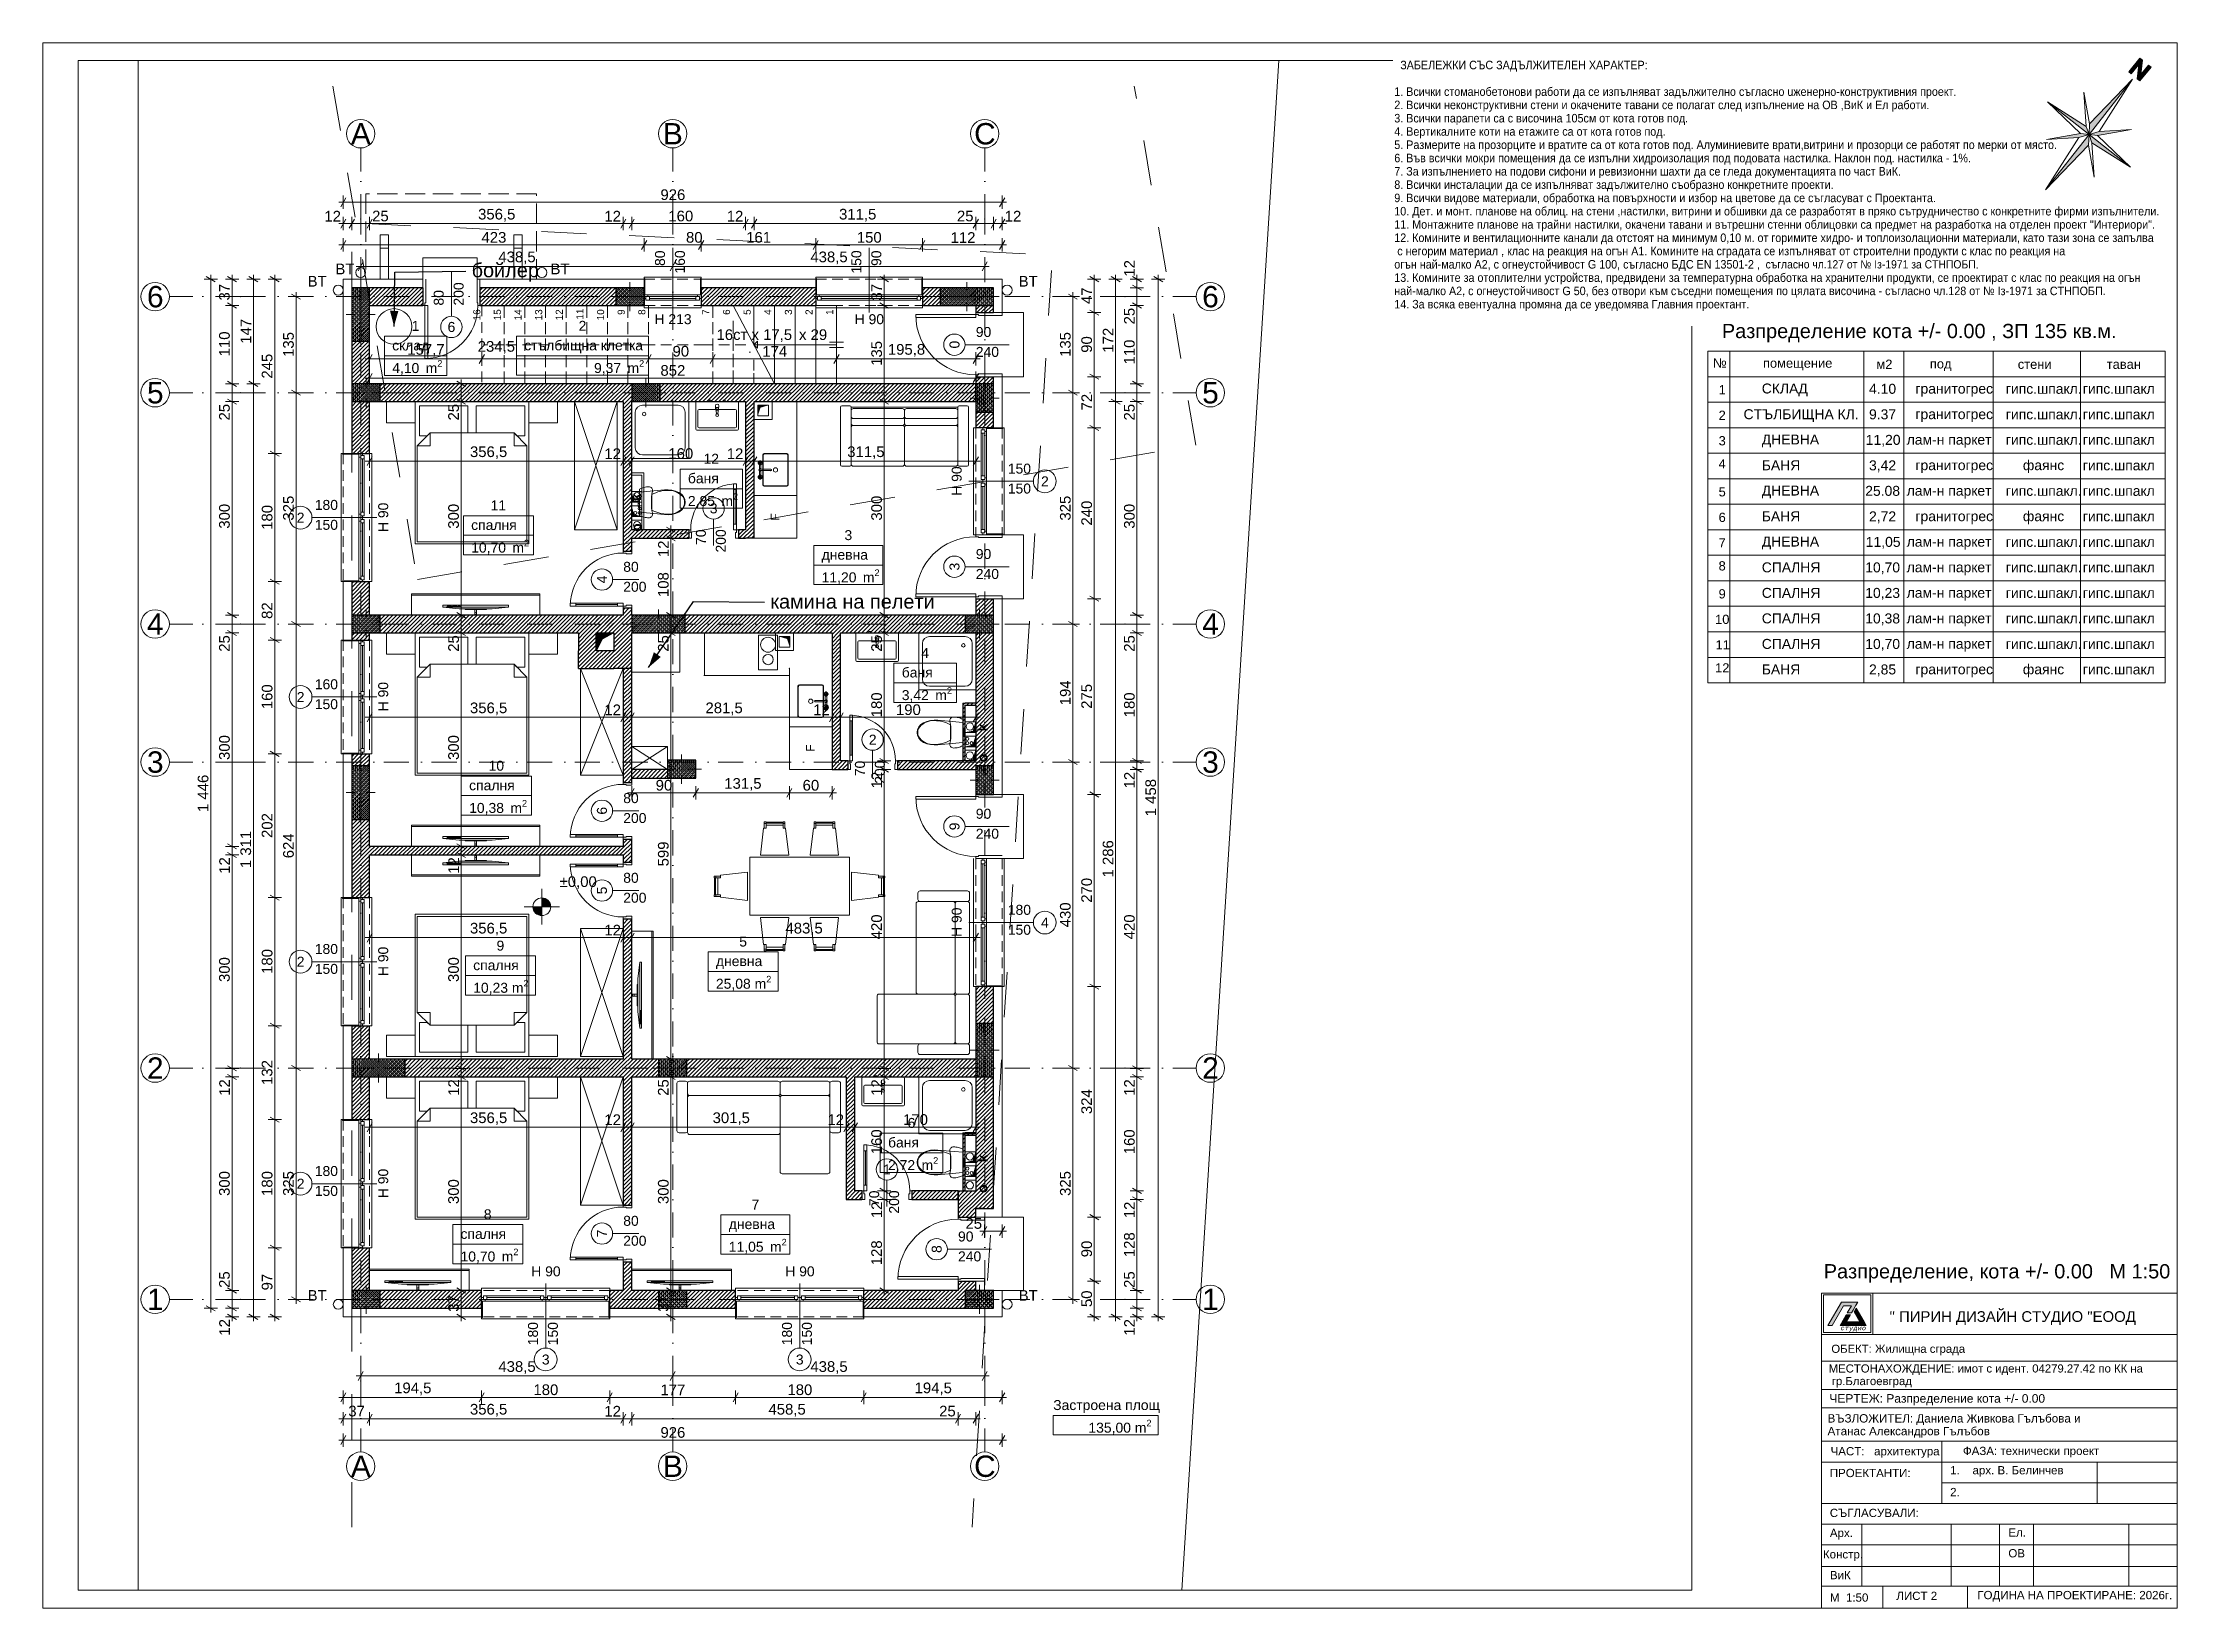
# Model space of a CAD drawing. Header units: centimetres. Extents: x -434 to 2566, y -422 to 1778.
import ezdxf

# ---------------------------------------------------------------- set-up
doc = ezdxf.new("R2010")
doc.units = ezdxf.units.CM
doc.header["$MEASUREMENT"] = 0
for name, pattern in [('Dashed', [23.2, 15, -8.2]), ('Dot & Dashed', [67.027776, 35.277777, -17.638888, 0, -14.111111]), ('Hidden Line', [39.122222, 28.222222, -10.9]), ('Long Dashed', [123.499999, 63.499999, -60]), ('LTYPE007', [100, 0, -50, 0, -50])]:
    doc.linetypes.add(name, pattern=pattern)
for name, color, linetype in [('fill', 7, 'Continuous'), ('антетка', 7, 'Continuous'), ('имотни_граници', 7, 'Continuous'), ('Квадратура', 7, 'Continuous'), ('колони', 7, 'Continuous'), ('котировки', 7, 'Continuous'), ('линии', 7, 'Continuous'), ('обзавеждане', 7, 'Continuous'), ('оси', 7, 'Continuous'), ('отвори', 7, 'Continuous'), ('покрив', 7, 'Continuous'), ('размери', 7, 'Continuous'), ('стени', 7, 'Continuous'), ('стълби', 7, 'Continuous'), ('таблица', 7, 'Continuous'), ('текст', 7, 'Continuous'), ('фасади', 7, 'Continuous')]:
    doc.layers.add(name, color=color, linetype=linetype)
doc.styles.add('GENERATED_STYLE_1', font='arial.ttf')
doc.styles.add('GENERATED_STYLE_2', font='arial.ttf')
doc.styles.add('GENERATED_STYLE_3', font='cour.ttf')
doc.styles.add('GENERATED_STYLE_4', font='arial.ttf', dxfattribs={"width": 0.9})
doc.styles.add('GENERATED_STYLE_5', font='arial.ttf')
doc.dimstyles.new('GENERATED_STYLE__1', dxfattribs={"dimtxt": 15, "dimasz": 9.5, "dimexe": 0.18, "dimexo": 0.0625, "dimgap": 0, "dimtad": 1, "dimzin": 0, "dimdsep": 46, "dimtxsty": 'GENERATED_STYLE_2', "dimblk": 'ARROWHEAD_2', "dimblk1": 'ARROWHEAD_2', "dimblk2": 'ARROWHEAD_2', "dimcen": 0.09, "dimse1": 1, "dimse2": 1, "dimclrd": 151, "dimclre": 151, "dimclrt": 7, "dimazin": 0, "dimtfac": 1, "dimtdec": 4, "dimtmove": 0, "dimatfit": 3, "dimfxl": 0, "dimtolj": 1, "dimtzin": 0, "dimarcsym": 0})
doc.dimstyles.new('GENERATED_STYLE__2', dxfattribs={"dimtxt": 15, "dimasz": 9.5, "dimexe": 0.18, "dimexo": 0.0625, "dimgap": 0, "dimtad": 1, "dimtih": 1, "dimtoh": 1, "dimzin": 0, "dimdsep": 46, "dimtxsty": 'GENERATED_STYLE_2', "dimblk": 'ARROWHEAD_2', "dimblk1": 'ARROWHEAD_2', "dimblk2": 'ARROWHEAD_2', "dimcen": 0.09, "dimse1": 1, "dimse2": 1, "dimclrd": 151, "dimclre": 151, "dimclrt": 7, "dimazin": 0, "dimtfac": 1, "dimtdec": 4, "dimtmove": 0, "dimatfit": 3, "dimfxl": 0, "dimtolj": 1, "dimtzin": 0, "dimarcsym": 0})
doc.dimstyles.new('GENERATED_STYLE__3', dxfattribs={"dimtxt": 15, "dimasz": 9.5, "dimexe": 0.18, "dimexo": 0.0625, "dimgap": 0, "dimtad": 1, "dimtih": 1, "dimtoh": 1, "dimzin": 0, "dimdsep": 46, "dimtxsty": 'GENERATED_STYLE_2', "dimblk": 'ARROWHEAD_2', "dimblk1": 'ARROWHEAD_2', "dimblk2": 'ARROWHEAD_2', "dimcen": 0.09, "dimse1": 1, "dimse2": 1, "dimclrd": 151, "dimclre": 151, "dimclrt": 7, "dimazin": 0, "dimtfac": 1, "dimtdec": 4, "dimtmove": 2, "dimatfit": 3, "dimfxl": 0, "dimtolj": 1, "dimtzin": 0, "dimarcsym": 0})
doc.dimstyles.new('GENERATED_STYLE__4', dxfattribs={"dimtxt": 0.18, "dimasz": 21.888, "dimexe": 0.18, "dimexo": 0.0625, "dimgap": 0, "dimtad": 0, "dimtih": 1, "dimtoh": 1, "dimdec": 4, "dimzin": 0, "dimdsep": 46, "dimcen": 0.09, "dimadec": 0, "dimazin": 0, "dimtfac": 1, "dimtdec": 4, "dimtmove": 0, "dimatfit": 3, "dimldrblk": 'ARROWHEAD_5', "dimfxl": 0, "dimtolj": 1, "dimtzin": 0, "dimarcsym": 0})
pattern_1 = [(45, (0, 0), (-2.828427, 2.828427), [])]
pattern_2 = [(45, (0, 0), (-2.828427, 2.828427), []), (45, (-1.4142, 1.4142), (-2.828427, 2.828427), [3, -1])]

msp = doc.modelspace()

# ---------------------------------------------------------------- texts
at = {"layer": 'антетка', "color": 7, "linetype": 'Continuous', "lineweight": 13, "insert": (2068.735, 35.916), "char_height": 20, "attachment_point": 7, "style": 'GENERATED_STYLE_2'}
msp.add_mtext('\\A1;{\\pql;\\fArial|b0|i0|c0|p0;\\W1.000000;Разпределение, кота +/- 0.00\\fArial|b0|i0|c0|p0;\\W1.000000;   М 1:50}', dxfattribs=at)
at = {"layer": 'антетка', "color": 7, "linetype": 'Continuous', "lineweight": 5}
for s, insert, char_height, attachment_point, style in [('\\A1;{\\pqc;\\fArial|b0|i0|c0|p0;\\W1.000000;" ПИРИН ДИЗАЙН СТУДИО "ЕООД}', (2334.245, -23.484), 15, 8, 'GENERATED_STYLE_2'), ('\\A1;{\\pqc;\\fCourier New|b0|i1|c0|p0;\\W1.000000;студио}', (2110.202, -32.777), 6, 8, 'GENERATED_STYLE_3'), ('\\A1;{\\pql;\\fArial|b0|i0|c0|p0;\\W1.000000;ОБЕКТ:\\fArial|b0|i0|c0|p0;\\W1.000000; Жилищна сграда}', (2079.365, -66.081), 11.40508, 7, 'GENERATED_STYLE_2'), ('\\A1;{\\pql;\\fArial|b0|i0|c0|p0;\\W1.000000;ЧЕРТЕЖ:\\fArial|b0|i0|c0|p0;\\W1.000000; Разпределение кота +/- 0.00\\fArial|b0|i0|c0|p0;\\W1.000000; }', (2076.665, -136.374), 12.040407, 7, 'GENERATED_STYLE_2'), ('\\A1;{\\pql;\\fArial|b0|i0|c0|p0;\\W1.000000;ЧАСТ:   архитектура}', (2078.325, -210.195), 11.58217, 7, 'GENERATED_STYLE_2'), ('\\A1;{\\pql;\\fArial|b0|i0|c0|p0;\\W1.000000;ФАЗА: технически проект }', (2264.337, -209.705), 11.58217, 7, 'GENERATED_STYLE_2'), ('\\A1;{\\pql;\\fArial|b0|i0|c0|p0;\\W1.000000;ПРОЕКТАНТИ:}', (2077.242, -237.462), 11.58217, 7, 'GENERATED_STYLE_2'), ('\\A1;{\\pql;\\fArial|b0|i0|c0|p0;\\W1.000000;1.    арх. В. Белинчев}', (2246.357, -236.865), 11.58217, 7, 'GENERATED_STYLE_2'), ('\\A1;{\\pql;\\fArial|b0|i0|c0|p0;\\W1.000000;2.}', (2246.357, -264.07), 11.58217, 7, 'GENERATED_STYLE_2'), ('\\A1;{\\pql;\\fArial|b0|i0|c0|p0;\\W1.000000;2.}', (2246.357, -264.07), 11.58217, 7, 'GENERATED_STYLE_2'), ('\\A1;{\\pql;\\fArial|b0|i0|c0|p0;\\W1.000000;СЪГЛАСУВАЛИ:}', (2077.242, -293.553), 11.58217, 7, 'GENERATED_STYLE_2'), ('\\A1;{\\pql;\\fArial|b0|i0|c0|p0;\\W1.000000;Арх.}', (2077.363, -324.995), 11.58217, 7, 'GENERATED_STYLE_2'), ('\\A1;{\\pql;\\fArial|b0|i0|c0|p0;\\W1.000000;Ел.}', (2328.175, -321.036), 11.58217, 7, 'GENERATED_STYLE_2'), ('\\A1;{\\pql;\\fArial|b0|i0|c0|p0;\\W1.000000;Констр.}', (2067.574, -355.056), 11.58217, 7, 'GENERATED_STYLE_2'), ('\\A1;{\\pql;\\fArial|b0|i0|c0|p0;\\W1.000000;ОВ}', (2328.175, -350.267), 11.58217, 7, 'GENERATED_STYLE_2'), ('\\A1;{\\pql;\\fArial|b0|i0|c0|p0;\\W1.000000;ВиК}', (2077.382, -380.825), 11.58217, 7, 'GENERATED_STYLE_2'), ('\\A1;{\\pql;\\fArial|b0|i0|c0|p0;\\W1.000000;M  1:50}', (2077.476, -412.477), 11.58649, 7, 'GENERATED_STYLE_2'), ('\\A1;{\\pql;\\fArial|b0|i0|c0|p0;\\W1.000000;ЛИСТ\\fArial|b0|i0|c0|p0;\\W1.000000; 2\\fArial|b0|i0|c0|p0;\\W1.000000; }', (2170.774, -410.088), 11.582173, 7, 'GENERATED_STYLE_2'), ('\\A1;{\\pql;\\fArial|b0|i0|c0|p0;\\W1.000000;ГОДИНА НА ПРОЕКТИРАНЕ: 202\\fArial|b0|i0|c0|p0;\\W1.000000;6\\fArial|b0|i0|c0|p0;\\W1.000000;г. }', (2284.535, -412.177), 11.582173, 7, 'GENERATED_STYLE_2')]:
    msp.add_mtext(s, dxfattribs=dict(at, insert=insert, char_height=char_height, attachment_point=attachment_point, style=style))
at = {"layer": 'антетка', "color": 7, "linetype": 'Continuous', "lineweight": 5, "attachment_point": 7, "style": 'GENERATED_STYLE_2'}
for s, insert, char_height, line_spacing_factor in [('\\A1;{\\pql;\\fArial|b0|i0|c0|p0;\\W1.000000;МЕСТОНАХОЖДЕНИЕ: имот с идент. 04279.27.42 по КК на\\P\\pql;\\fArial|b0|i0|c0|p0;\\W1.000000; гр.Благоевград }', (2075.665, -111.43), 11.40508, 0.930874), ('\\A1;{\\pql;\\fArial|b0|i0|c0|p0;\\W1.000000;ВЪЗЛОЖИТЕЛ: \\fArial|b0|i0|c0|p0;\\H0.998577x;\\W1.000000;Даниела Живкова Гълъбова и \\P\\pql;\\fArial|b0|i0|c0|p0;\\W1.000000;Атанас Александров Гълъбов\\fArial|b0|i0|c0|p0;\\H0.854701x;\\W1.000000; }', (2074.055, -182.001), 11.716677, 0.917345)]:
    msp.add_mtext(s, dxfattribs=dict(at, insert=insert, char_height=char_height, line_spacing_factor=line_spacing_factor))
at = {"layer": 'Квадратура', "color": 150, "linetype": 'Continuous', "lineweight": 13, "char_height": 14, "style": 'GENERATED_STYLE_2'}
for s, insert, attachment_point in [('\\A1;{\\pqc;\\pt0;\\fArial|b0|i0|c0|p0;\\W1.000000;1}', (89.685, 1387.455), 2), ('\\A1;{\\pqj;\\pt0;\\fArial|b0|i0|c0|p0;\\W1.000000;}', (122.558, 1390.655), 1), ('\\A1;{\\pqc;\\pt0;\\fArial|b0|i0|c0|p0;\\W1.000000;2}', (324.258, 1387.492), 2), ('\\A1;{\\pqj;\\pt0;\\fArial|b0|i0|c0|p0;\\W1.000000;}', (406.2, 1390.692), 1), ('\\A1;{\\pql;\\pt0;\\fArial|b0|i0|c0|p0;\\W1.000000;склад}', (56.813, 1359.955), 1), ('\\A1;{\\pqj;\\pt0;\\fArial|b0|i0|c0|p0;\\W1.000000;}', (122.558, 1363.155), 1), ('\\A1;{\\pql;\\pt0;\\fArial|b0|i0|c0|p0;\\W1.000000;стълбищна клетка}', (242.315, 1360.064), 1), ('\\A1;{\\pqj;\\pt0;\\fArial|b0|i0|c0|p0;\\W1.000000;}', (406.2, 1363.192), 1), ('\\A1;{\\pqj;\\pt0;\\fArial|b0|i0|c0|p0;\\W1.000000;}', (56.813, 1335.655), 1), ('\\A1;{\\pql;\\pt0,460;\\fArial|b0|i0|c0|p0;\\W1.000000;4,10\\fArial|b0|i0|c0|p0;\\W1.000000;\\A1{\\H.66x;\\S^  ;}\\fArial|b0|i0|c0|p0;\\W1.000000; m\\fArial|b0|i0|c0|p0;\\W1.000000;\\A1{\\H.66x;\\S2^  ;}}', (56.813, 1332.255), 1), ('\\A1;{\\pqj;\\pt0;\\fArial|b0|i0|c0|p0;\\W1.000000;}', (242.315, 1335.692), 1), ('\\A1;{\\pql;\\pt0,460;\\fArial|b0|i0|c0|p0;\\W1.000000;9,37\\fArial|b0|i0|c0|p0;\\W1.000000;\\A1{\\H.66x;\\S^  ;}\\fArial|b0|i0|c0|p0;\\W1.000000; m\\fArial|b0|i0|c0|p0;\\W1.000000;\\A1{\\H.66x;\\S2^  ;}}', (340.456, 1332.292), 1), ('\\A1;{\\pqc;\\pt0;\\fArial|b0|i0|c0|p0;\\W1.000000;12}', (505.257, 1200.7), 2), ('\\A1;{\\pqj;\\pt0;\\fArial|b0|i0|c0|p0;\\W1.000000;}', (538.129, 1203.9), 1), ('\\A1;{\\pql;\\pt0;\\fArial|b0|i0|c0|p0;\\W1.000000;баня}', (472.385, 1173.272), 1), ('\\A1;{\\pqj;\\pt0;\\fArial|b0|i0|c0|p0;\\W1.000000;}', (538.129, 1176.4), 1), ('\\A1;{\\pqj;\\pt0;\\fArial|b0|i0|c0|p0;\\W1.000000;}', (472.385, 1148.9), 1), ('\\A1;{\\pql;\\pt0,460;\\fArial|b0|i0|c0|p0;\\W1.000000;2,85\\fArial|b0|i0|c0|p0;\\W1.000000;\\A1{\\H.66x;\\S^  ;}\\fArial|b0|i0|c0|p0;\\W1.000000; m\\fArial|b0|i0|c0|p0;\\W1.000000;\\A1{\\H.66x;\\S2^  ;}}', (472.385, 1145.5), 1), ('\\A1;{\\pqc;\\pt0;\\fArial|b0|i0|c0|p0;\\W1.000000;11}', (206.008, 1135.187), 2), ('\\A1;{\\pqj;\\pt0;\\fArial|b0|i0|c0|p0;\\W1.000000;}', (244.219, 1138.387), 1), ('\\A1;{\\pqj;\\pt0;\\fArial|b0|i0|c0|p0;\\W1.000000;}', (244.219, 1110.887), 1), ('\\A1;{\\pqj;\\pt0;\\fArial|b0|i0|c0|p0;\\W1.000000;}', (167.797, 1083.387), 1), ('\\A1;{\\pql;\\pt0;\\fArial|b0|i0|c0|p0;\\W1.000000;спалня}', (167.797, 1107.687), 1), ('\\A1;{\\pql;\\pt0,460;\\fArial|b0|i0|c0|p0;\\W1.000000;10,70\\fArial|b0|i0|c0|p0;\\W1.000000;\\A1{\\H.66x;\\S^  ;}\\fArial|b0|i0|c0|p0;\\W1.000000; m\\fArial|b0|i0|c0|p0;\\W1.000000;\\A1{\\H.66x;\\S2^  ;}}', (167.797, 1079.987), 1), ('\\A1;{\\pqc;\\pt0;\\fArial|b0|i0|c0|p0;\\W1.000000;3}', (697.851, 1093.376), 2), ('\\A1;{\\pqj;\\pt0;\\fArial|b0|i0|c0|p0;\\W1.000000;}', (735.35, 1096.576), 1), ('\\A1;{\\pql;\\pt0;\\fArial|b0|i0|c0|p0;\\W1.000000;дневна}', (660.352, 1065.876), 1), ('\\A1;{\\pqj;\\pt0;\\fArial|b0|i0|c0|p0;\\W1.000000;}', (735.35, 1069.076), 1), ('\\A1;{\\pqj;\\pt0;\\fArial|b0|i0|c0|p0;\\W1.000000;}', (660.352, 1041.576), 1), ('\\A1;{\\pql;\\pt0,460;\\fArial|b0|i0|c0|p0;\\W1.000000;11,20\\fArial|b0|i0|c0|p0;\\W1.000000;\\A1{\\H.66x;\\S^  ;}\\fArial|b0|i0|c0|p0;\\W1.000000; m\\fArial|b0|i0|c0|p0;\\W1.000000;\\A1{\\H.66x;\\S2^  ;}}', (660.352, 1038.176), 1), ('\\A1;{\\pqj;\\pt0;\\fArial|b0|i0|c0|p0;\\W1.000000;}', (838.726, 931.038), 1), ('\\A1;{\\pql;\\pt0;\\fArial|b0|i0|c0|p0;\\W1.000000;баня}', (772.982, 900.41), 1), ('\\A1;{\\pqc;\\pt0;\\fArial|b0|i0|c0|p0;\\W1.000000;4}', (805.854, 927.838), 2), ('\\A1;{\\pqj;\\pt0;\\fArial|b0|i0|c0|p0;\\W1.000000;}', (838.726, 903.538), 1), ('\\A1;{\\pqj;\\pt0;\\fArial|b0|i0|c0|p0;\\W1.000000;}', (772.982, 876.038), 1), ('\\A1;{\\pql;\\pt0,460;\\fArial|b0|i0|c0|p0;\\W1.000000;3,42\\fArial|b0|i0|c0|p0;\\W1.000000;\\A1{\\H.66x;\\S^  ;}\\fArial|b0|i0|c0|p0;\\W1.000000; m\\fArial|b0|i0|c0|p0;\\W1.000000;\\A1{\\H.66x;\\S2^  ;}}', (772.982, 872.638), 1), ('\\A1;{\\pqc;\\pt0;\\fArial|b0|i0|c0|p0;\\W1.000000;10}', (203.157, 769.345), 2), ('\\A1;{\\pqj;\\pt0;\\fArial|b0|i0|c0|p0;\\W1.000000;}', (241.368, 772.545), 1), ('\\A1;{\\pql;\\pt0;\\fArial|b0|i0|c0|p0;\\W1.000000;спалня}', (164.946, 741.845), 1), ('\\A1;{\\pqj;\\pt0;\\fArial|b0|i0|c0|p0;\\W1.000000;}', (241.368, 745.045), 1), ('\\A1;{\\pqj;\\pt0;\\fArial|b0|i0|c0|p0;\\W1.000000;}', (164.946, 717.545), 1), ('\\A1;{\\pql;\\pt0,460;\\fArial|b0|i0|c0|p0;\\W1.000000;10,38\\fArial|b0|i0|c0|p0;\\W1.000000;\\A1{\\H.66x;\\S^  ;}\\fArial|b0|i0|c0|p0;\\W1.000000; m\\fArial|b0|i0|c0|p0;\\W1.000000;\\A1{\\H.66x;\\S2^  ;}}', (164.946, 714.145), 1), ('\\A1;{\\pqc;\\pt0;\\fArial|b0|i0|c0|p0;\\W1.000000;9}', (208.859, 516.581), 2), ('\\A1;{\\pqj;\\pt0;\\fArial|b0|i0|c0|p0;\\W1.000000;}', (247.07, 519.781), 1), ('\\A1;{\\pqc;\\pt0;\\fArial|b0|i0|c0|p0;\\W1.000000;5}', (549.995, 522.282), 2), ('\\A1;{\\pqj;\\pt0;\\fArial|b0|i0|c0|p0;\\W1.000000;}', (588.206, 525.482), 1), ('\\A1;{\\pql;\\pt0;\\fArial|b0|i0|c0|p0;\\W1.000000;спалня}', (170.647, 489.081), 1), ('\\A1;{\\pqj;\\pt0;\\fArial|b0|i0|c0|p0;\\W1.000000;}', (247.07, 492.281), 1), ('\\A1;{\\pql;\\pt0;\\fArial|b0|i0|c0|p0;\\W1.000000;дневна}', (511.783, 494.782), 1), ('\\A1;{\\pqj;\\pt0;\\fArial|b0|i0|c0|p0;\\W1.000000;}', (588.206, 497.982), 1), ('\\A1;{\\pqj;\\pt0;\\fArial|b0|i0|c0|p0;\\W1.000000;}', (170.647, 464.781), 1), ('\\A1;{\\pql;\\pt460;\\fArial|b0|i0|c0|p0;\\W1.000000;10,\\fArial|b0|i0|c0|p0;\\W1.000000;23\\fArial|b0|i0|c0|p0;\\W1.000000; m\\fArial|b0|i0|c0|p0;\\W1.000000;\\A1{\\H.66x;\\S2^  ;}}', (170.647, 461.381), 1), ('\\A1;{\\pqj;\\pt0;\\fArial|b0|i0|c0|p0;\\W1.000000;}', (511.783, 470.482), 1), ('\\A1;{\\pql;\\pt460;\\fArial|b0|i0|c0|p0;\\W1.000000;25,\\fArial|b0|i0|c0|p0;\\W1.000000;08\\fArial|b0|i0|c0|p0;\\W1.000000; m\\fArial|b0|i0|c0|p0;\\W1.000000;\\A1{\\H.66x;\\S2^  ;}}', (511.783, 467.082), 1), ('\\A1;{\\pqj;\\pt0;\\fArial|b0|i0|c0|p0;\\W1.000000;}', (819.441, 270.602), 1), ('\\A1;{\\pql;\\pt0;\\fArial|b0|i0|c0|p0;\\W1.000000;баня}', (753.697, 239.974), 1), ('\\A1;{\\pqc;\\pt0;\\fArial|b0|i0|c0|p0;\\W1.000000;6}', (786.569, 267.402), 2), ('\\A1;{\\pqj;\\pt0;\\fArial|b0|i0|c0|p0;\\W1.000000;}', (819.441, 243.102), 1), ('\\A1;{\\pqj;\\pt0;\\fArial|b0|i0|c0|p0;\\W1.000000;}', (753.697, 215.602), 1), ('\\A1;{\\pql;\\pt0,460;\\fArial|b0|i0|c0|p0;\\W1.000000;2,72\\fArial|b0|i0|c0|p0;\\W1.000000;\\A1{\\H.66x;\\S^  ;}\\fArial|b0|i0|c0|p0;\\W1.000000; m\\fArial|b0|i0|c0|p0;\\W1.000000;\\A1{\\H.66x;\\S2^  ;}}', (753.697, 212.202), 1), ('\\A1;{\\pqc;\\pt0;\\fArial|b0|i0|c0|p0;\\W1.000000;7}', (567.315, 152.71), 2), ('\\A1;{\\pqj;\\pt0;\\fArial|b0|i0|c0|p0;\\W1.000000;}', (604.813, 155.91), 1), ('\\A1;{\\pqc;\\pt0;\\fArial|b0|i0|c0|p0;\\W1.000000;8}', (191.02, 139.027), 2), ('\\A1;{\\pqj;\\pt0;\\fArial|b0|i0|c0|p0;\\W1.000000;}', (229.231, 142.227), 1), ('\\A1;{\\pql;\\pt0;\\fArial|b0|i0|c0|p0;\\W1.000000;дневна}', (529.816, 125.21), 1), ('\\A1;{\\pqj;\\pt0;\\fArial|b0|i0|c0|p0;\\W1.000000;}', (604.813, 128.41), 1), ('\\A1;{\\pql;\\pt0;\\fArial|b0|i0|c0|p0;\\W1.000000;спалня}', (152.808, 111.527), 1), ('\\A1;{\\pqj;\\pt0;\\fArial|b0|i0|c0|p0;\\W1.000000;}', (229.231, 114.727), 1), ('\\A1;{\\pqj;\\pt0;\\fArial|b0|i0|c0|p0;\\W1.000000;}', (529.816, 100.91), 1), ('\\A1;{\\pql;\\pt0,460;\\fArial|b0|i0|c0|p0;\\W1.000000;11,05\\fArial|b0|i0|c0|p0;\\W1.000000;\\A1{\\H.66x;\\S^  ;}\\fArial|b0|i0|c0|p0;\\W1.000000; m\\fArial|b0|i0|c0|p0;\\W1.000000;\\A1{\\H.66x;\\S2^  ;}}', (529.816, 97.51), 1), ('\\A1;{\\pqj;\\pt0;\\fArial|b0|i0|c0|p0;\\W1.000000;}', (152.808, 87.227), 1), ('\\A1;{\\pql;\\pt0,460;\\fArial|b0|i0|c0|p0;\\W1.000000;10,70\\fArial|b0|i0|c0|p0;\\W1.000000;\\A1{\\H.66x;\\S^  ;}\\fArial|b0|i0|c0|p0;\\W1.000000; m\\fArial|b0|i0|c0|p0;\\W1.000000;\\A1{\\H.66x;\\S2^  ;}}', (152.808, 83.827), 1), ('\\A1;{\\pql;\\pt0;\\fArial|b0|i0|c0|p0;\\W1.000000;Застроена площ}', (985.761, -129.05), 1), ('\\A1;{\\pqj;\\pt0;\\fArial|b0|i0|c0|p0;\\W1.000000;}', (1122.371, -125.85), 1), ('\\A1;{\\pqj;\\pt0;\\fArial|b0|i0|c0|p0;\\W1.000000;}', (996.761, -153.35), 1), ('\\A1;{\\pql;\\pt460;\\fArial|b0|i0|c0|p0;\\W1.000000;135,0\\fArial|b0|i0|c0|p0;\\W1.000000;0\\fArial|b0|i0|c0|p0;\\W1.000000; m\\fArial|b0|i0|c0|p0;\\W1.000000;\\A1{\\H.66x;\\S2^  ;}}', (1035.271, -156.75), 1)]:
    msp.add_mtext(s, dxfattribs=dict(at, insert=insert, attachment_point=attachment_point))
at = {"layer": 'обзавеждане', "color": 171, "linetype": 'Continuous', "lineweight": 13, "char_height": 12, "rotation": 90, "style": 'GENERATED_STYLE_1'}
for s, insert, attachment_point in [('\\A1;{\\pqr;\\fArial|b0|i0|c0|p0;\\W1.000000;F}', (594.814, 1117.026), 6), ('\\A1;{\\pql;\\fArial|b0|i0|c0|p0;\\W1.000000;F}', (644.314, 781.974), 4)]:
    msp.add_mtext(s, dxfattribs=dict(at, insert=insert, attachment_point=attachment_point))
at = {"layer": 'оси', "color": 7, "linetype": 'Continuous', "lineweight": 30, "char_height": 30, "attachment_point": 1, "style": 'GENERATED_STYLE_1'}
for s, insert in [('\\A1;{\\pql;\\pt0;\\fArial|b0|i0|c0|p0;\\W1.000000;A}', (-1.221, 1665.417)), ('\\A1;{\\pql;\\pt0;\\fArial|b0|i0|c0|p0;\\W1.000000;B}', (437.279, 1665.417)), ('\\A1;{\\pql;\\pt0;\\fArial|b0|i0|c0|p0;\\W1.000000;C}', (874.644, 1665.417)), ('\\A1;{\\pql;\\fArial|b0|i0|c0|p0;\\W1.000000;6}', (-287.813, 1436.5)), ('\\A1;{\\pql;\\fArial|b0|i0|c0|p0;\\W1.000000;6}', (1195.139, 1436.5)), ('\\A1;{\\pql;\\fArial|b0|i0|c0|p0;\\W1.000000;5}', (-287.813, 1301.5)), ('\\A1;{\\pql;\\fArial|b0|i0|c0|p0;\\W1.000000;5}', (1195.139, 1301.5)), ('\\A1;{\\pql;\\fArial|b0|i0|c0|p0;\\W1.000000;4}', (-287.813, 976.5)), ('\\A1;{\\pql;\\fArial|b0|i0|c0|p0;\\W1.000000;4}', (1195.139, 976.5)), ('\\A1;{\\pql;\\fArial|b0|i0|c0|p0;\\W1.000000;3}', (-287.813, 782.5)), ('\\A1;{\\pql;\\fArial|b0|i0|c0|p0;\\W1.000000;3}', (1195.139, 782.5)), ('\\A1;{\\pql;\\pt0;\\fArial|b0|i0|c0|p0;\\W1.000000;2}', (-287.813, 352.5)), ('\\A1;{\\pql;\\pt0;\\fArial|b0|i0|c0|p0;\\W1.000000;2}', (1195.139, 352.5)), ('\\A1;{\\pql;\\pt0;\\fArial|b0|i0|c0|p0;\\W1.000000;1}', (-287.813, 27.5)), ('\\A1;{\\pql;\\pt0;\\fArial|b0|i0|c0|p0;\\W1.000000;1}', (1195.139, 27.5)), ('\\A1;{\\pql;\\pt0;\\fArial|b0|i0|c0|p0;\\W1.000000;A}', (-1.221, -207)), ('\\A1;{\\pql;\\pt0;\\fArial|b0|i0|c0|p0;\\W1.000000;B}', (437.279, -207)), ('\\A1;{\\pql;\\pt0;\\fArial|b0|i0|c0|p0;\\W1.000000;C}', (874.644, -207))]:
    msp.add_mtext(s, dxfattribs=dict(at, insert=insert))
at = {"layer": 'отвори', "color": 7, "linetype": 'Continuous', "lineweight": 13, "char_height": 14, "attachment_point": 7, "rotation": 90, "style": 'GENERATED_STYLE_5'}
for s, insert in [('\\A1;{\\pql;\\fArial|b1|i0|c0|p0;\\W1.000000;k}', (406.685, 1134.244)), ('\\A1;{\\pql;\\fArial|b1|i0|c0|p0;\\W1.000000;o}', (407.367, 1091.009)), ('\\A1;{\\pql;\\fArial|b1|i0|c0|p0;\\W1.000000;k}', (893.836, 810.537)), ('\\A1;{\\pql;\\fArial|b1|i0|c0|p0;\\W1.000000;o}', (893.603, 767.302)), ('\\A1;{\\pql;\\fArial|b1|i0|c0|p0;\\W1.000000;k}', (893.836, 205.208)), ('\\A1;{\\pql;\\fArial|b1|i0|c0|p0;\\W1.000000;o}', (893.603, 161.973))]:
    msp.add_mtext(s, dxfattribs=dict(at, insert=insert))
at = {"layer": 'размери', "color": 7, "linetype": 'Continuous', "lineweight": 30, "char_height": 15, "attachment_point": 2, "style": 'GENERATED_STYLE_2'}
for insert in [(-48.669, 1450.6), (-9.61, 1467.91), (292.68, 1467.91), (950.669, 1450.6), (-48.669, 25.508), (950.669, 25.508)]:
    msp.add_mtext('\\A1;{\\pqc;\\fArial|b0|i0|c0|p0;\\W1.000000;ВТ}', dxfattribs=dict(at, insert=insert))
at = {"layer": 'стени', "color": 7, "linetype": 'Continuous', "lineweight": 5, "char_height": 14, "attachment_point": 7, "rotation": 90, "style": 'GENERATED_STYLE_2'}
for s, insert in [('\\A1;{\\pql;\\pt0;\\fArial|b0|i0|c0|p0;\\W1.000000;80\\fArial|b0|i0|c0|p0;\\W1.000000;\\A1{\\H.66x;\\S^  ;}\\fArial|b0|i0|c0|p0;\\W1.000000;\\fArial|b0|i0|c0|p0;\\W1.000000;}', (444.234, 1464.644)), ('\\A1;{\\pql;\\pt0;\\fArial|b0|i0|c0|p0;\\W1.000000;160\\fArial|b0|i0|c0|p0;\\W1.000000;\\A1{\\H.66x;\\S^  ;}\\fArial|b0|i0|c0|p0;\\W1.000000;\\fArial|b0|i0|c0|p0;\\W1.000000;}', (472.234, 1453.966)), ('\\A1;{\\pql;\\pt0;\\fArial|b0|i0|c0|p0;\\W1.000000;150\\fArial|b0|i0|c0|p0;\\W1.000000;\\A1{\\H.66x;\\S^  ;}\\fArial|b0|i0|c0|p0;\\W1.000000;\\fArial|b0|i0|c0|p0;\\W1.000000;}', (720.234, 1453.966)), ('\\A1;{\\pql;\\pt0;\\fArial|b0|i0|c0|p0;\\W1.000000;90\\fArial|b0|i0|c0|p0;\\W1.000000;\\A1{\\H.66x;\\S^  ;}\\fArial|b0|i0|c0|p0;\\W1.000000;\\fArial|b0|i0|c0|p0;\\W1.000000;}', (748.234, 1464.644)), ('\\A1;{\\pql;\\pt0;\\fArial|b0|i0|c0|p0;\\W1.000000;200\\fArial|b0|i0|c0|p0;\\W1.000000;\\A1{\\H.66x;\\S^  ;}\\fArial|b0|i0|c0|p0;\\W1.000000;\\fArial|b0|i0|c0|p0;\\W1.000000;}', (161.234, 1409)), ('\\A1;{\\pql;\\pt0;\\fArial|b0|i0|c0|p0;\\W1.000000;80\\fArial|b0|i0|c0|p0;\\W1.000000;\\A1{\\H.66x;\\S^  ;}\\fArial|b0|i0|c0|p0;\\W1.000000;\\fArial|b0|i0|c0|p0;\\W1.000000;}', (133.234, 1409)), ('\\A1;{\\pql;\\pt0;\\fArial|b0|i0|c0|p0;\\W1.000000;0\\fArial|b0|i0|c0|p0;\\W1.000000;\\fArial|b0|i0|c0|p0;\\W1.000000;\\fArial|b0|i0|c0|p0;\\W1.000000;}', (854.234, 1348.661)), ('\\A1;{\\pql;\\pt0;\\fArial|b0|i0|c0|p0;\\W1.000000;H 90\\fArial|b0|i0|c0|p0;\\W1.000000;\\A1{\\H.66x;\\S^  ;}\\fArial|b0|i0|c0|p0;\\W1.000000;\\fArial|b0|i0|c0|p0;\\W1.000000;}', (861.234, 1141.722)), ('\\A1;{\\pql;\\pt0;\\fArial|b0|i0|c0|p0;\\W1.000000;H 90\\fArial|b0|i0|c0|p0;\\W1.000000;\\A1{\\H.66x;\\S^  ;}\\fArial|b0|i0|c0|p0;\\W1.000000;\\fArial|b0|i0|c0|p0;\\W1.000000;}', (55.234, 1090.722)), ('\\A1;{\\pql;\\pt0;\\fArial|b0|i0|c0|p0;\\W1.000000;H 90\\fArial|b0|i0|c0|p0;\\W1.000000;\\A1{\\H.66x;\\S^  ;}\\fArial|b0|i0|c0|p0;\\W1.000000;\\fArial|b0|i0|c0|p0;\\W1.000000;}', (55.234, 1090.722)), ('\\A1;{\\pql;\\pt0;\\fArial|b0|i0|c0|p0;\\W1.000000;70\\fArial|b0|i0|c0|p0;\\W1.000000;\\A1{\\H.66x;\\S^  ;}\\fArial|b0|i0|c0|p0;\\W1.000000;\\fArial|b0|i0|c0|p0;\\W1.000000;}', (501.734, 1072.644)), ('\\A1;{\\pql;\\pt0;\\fArial|b0|i0|c0|p0;\\W1.000000;200\\fArial|b0|i0|c0|p0;\\W1.000000;\\A1{\\H.66x;\\S^  ;}\\fArial|b0|i0|c0|p0;\\W1.000000;\\fArial|b0|i0|c0|p0;\\W1.000000;}', (529.734, 1061.966)), ('\\A1;{\\pql;\\pt0;\\fArial|b0|i0|c0|p0;\\W1.000000;4\\fArial|b0|i0|c0|p0;\\W1.000000;\\fArial|b0|i0|c0|p0;\\W1.000000;\\fArial|b0|i0|c0|p0;\\W1.000000;}', (358.5, 1018.661)), ('\\A1;{\\pql;\\pt0;\\fArial|b0|i0|c0|p0;\\W1.000000;3\\fArial|b0|i0|c0|p0;\\W1.000000;\\fArial|b0|i0|c0|p0;\\W1.000000;\\fArial|b0|i0|c0|p0;\\W1.000000;}', (854.244, 1036.661)), ('\\A1;{\\pql;\\pt0;\\fArial|b0|i0|c0|p0;\\W1.000000;H 90\\fArial|b0|i0|c0|p0;\\W1.000000;\\A1{\\H.66x;\\S^  ;}\\fArial|b0|i0|c0|p0;\\W1.000000;\\fArial|b0|i0|c0|p0;\\W1.000000;}', (55.234, 838.722)), ('\\A1;{\\pql;\\pt0;\\fArial|b0|i0|c0|p0;\\W1.000000;70\\fArial|b0|i0|c0|p0;\\W1.000000;\\A1{\\H.66x;\\S^  ;}\\fArial|b0|i0|c0|p0;\\W1.000000;\\fArial|b0|i0|c0|p0;\\W1.000000;}', (725.234, 747.644)), ('\\A1;{\\pql;\\pt0;\\fArial|b0|i0|c0|p0;\\W1.000000;200\\fArial|b0|i0|c0|p0;\\W1.000000;\\A1{\\H.66x;\\S^  ;}\\fArial|b0|i0|c0|p0;\\W1.000000;\\fArial|b0|i0|c0|p0;\\W1.000000;}', (753.234, 736.966)), ('\\A1;{\\pql;\\pt0;\\fArial|b0|i0|c0|p0;\\W1.000000;6\\fArial|b0|i0|c0|p0;\\W1.000000;\\fArial|b0|i0|c0|p0;\\W1.000000;\\fArial|b0|i0|c0|p0;\\W1.000000;}', (358.734, 693.661)), ('\\A1;{\\pql;\\pt0;\\fArial|b0|i0|c0|p0;\\W1.000000;9\\fArial|b0|i0|c0|p0;\\W1.000000;\\fArial|b0|i0|c0|p0;\\W1.000000;\\fArial|b0|i0|c0|p0;\\W1.000000;}', (854.234, 671.661)), ('\\A1;{\\pql;\\pt0;\\fArial|b0|i0|c0|p0;\\W1.000000;5\\fArial|b0|i0|c0|p0;\\W1.000000;\\fArial|b0|i0|c0|p0;\\W1.000000;\\fArial|b0|i0|c0|p0;\\W1.000000;}', (358.734, 581.661)), ('\\A1;{\\pql;\\pt0;\\fArial|b0|i0|c0|p0;\\W1.000000;H 90\\fArial|b0|i0|c0|p0;\\W1.000000;\\A1{\\H.66x;\\S^  ;}\\fArial|b0|i0|c0|p0;\\W1.000000;\\fArial|b0|i0|c0|p0;\\W1.000000;}', (861.234, 521.722)), ('\\A1;{\\pql;\\pt0;\\fArial|b0|i0|c0|p0;\\W1.000000;H 90\\fArial|b0|i0|c0|p0;\\W1.000000;\\A1{\\H.66x;\\S^  ;}\\fArial|b0|i0|c0|p0;\\W1.000000;\\fArial|b0|i0|c0|p0;\\W1.000000;}', (55.234, 466.722)), ('\\A1;{\\pql;\\pt0;\\fArial|b0|i0|c0|p0;\\W1.000000;H 90\\fArial|b0|i0|c0|p0;\\W1.000000;\\A1{\\H.66x;\\S^  ;}\\fArial|b0|i0|c0|p0;\\W1.000000;\\fArial|b0|i0|c0|p0;\\W1.000000;}', (55.234, 466.722)), ('\\A1;{\\pql;\\pt0;\\fArial|b0|i0|c0|p0;\\W1.000000;H 90\\fArial|b0|i0|c0|p0;\\W1.000000;\\A1{\\H.66x;\\S^  ;}\\fArial|b0|i0|c0|p0;\\W1.000000;\\fArial|b0|i0|c0|p0;\\W1.000000;}', (55.234, 154.722)), ('\\A1;{\\pql;\\pt0;\\fArial|b0|i0|c0|p0;\\W1.000000;H 90\\fArial|b0|i0|c0|p0;\\W1.000000;\\A1{\\H.66x;\\S^  ;}\\fArial|b0|i0|c0|p0;\\W1.000000;\\fArial|b0|i0|c0|p0;\\W1.000000;}', (55.234, 154.722)), ('\\A1;{\\pql;\\pt0;\\fArial|b0|i0|c0|p0;\\W1.000000;70\\fArial|b0|i0|c0|p0;\\W1.000000;\\A1{\\H.66x;\\S^  ;}\\fArial|b0|i0|c0|p0;\\W1.000000;\\fArial|b0|i0|c0|p0;\\W1.000000;}', (745.234, 143.644)), ('\\A1;{\\pql;\\pt0;\\fArial|b0|i0|c0|p0;\\W1.000000;200\\fArial|b0|i0|c0|p0;\\W1.000000;\\A1{\\H.66x;\\S^  ;}\\fArial|b0|i0|c0|p0;\\W1.000000;\\fArial|b0|i0|c0|p0;\\W1.000000;}', (773.234, 132.966)), ('\\A1;{\\pql;\\pt0;\\fArial|b0|i0|c0|p0;\\W1.000000;7\\fArial|b0|i0|c0|p0;\\W1.000000;\\fArial|b0|i0|c0|p0;\\W1.000000;\\fArial|b0|i0|c0|p0;\\W1.000000;}', (358.5, 99.661)), ('\\A1;{\\pql;\\pt0;\\fArial|b0|i0|c0|p0;\\W1.000000;8\\fArial|b0|i0|c0|p0;\\W1.000000;\\fArial|b0|i0|c0|p0;\\W1.000000;\\fArial|b0|i0|c0|p0;\\W1.000000;}', (829.234, 77.661)), ('\\A1;{\\pql;\\pt0;\\fArial|b0|i0|c0|p0;\\W1.000000;180\\fArial|b0|i0|c0|p0;\\W1.000000;\\A1{\\H.66x;\\S^  ;}\\fArial|b0|i0|c0|p0;\\W1.000000;\\fArial|b0|i0|c0|p0;\\W1.000000;}', (265.734, -52)), ('\\A1;{\\pql;\\pt0;\\fArial|b0|i0|c0|p0;\\W1.000000;150\\fArial|b0|i0|c0|p0;\\W1.000000;\\A1{\\H.66x;\\S^  ;}\\fArial|b0|i0|c0|p0;\\W1.000000;\\fArial|b0|i0|c0|p0;\\W1.000000;}', (293.734, -52)), ('\\A1;{\\pql;\\pt0;\\fArial|b0|i0|c0|p0;\\W1.000000;180\\fArial|b0|i0|c0|p0;\\W1.000000;\\A1{\\H.66x;\\S^  ;}\\fArial|b0|i0|c0|p0;\\W1.000000;\\fArial|b0|i0|c0|p0;\\W1.000000;}', (622.734, -52)), ('\\A1;{\\pql;\\pt0;\\fArial|b0|i0|c0|p0;\\W1.000000;150\\fArial|b0|i0|c0|p0;\\W1.000000;\\A1{\\H.66x;\\S^  ;}\\fArial|b0|i0|c0|p0;\\W1.000000;\\fArial|b0|i0|c0|p0;\\W1.000000;}', (650.734, -52))]:
    msp.add_mtext(s, dxfattribs=dict(at, insert=insert))
at = {"layer": 'стени', "color": 7, "linetype": 'Continuous', "lineweight": 5, "char_height": 14, "attachment_point": 7, "style": 'GENERATED_STYLE_2'}
for s, insert in [('\\A1;{\\pql;\\pt0;\\fArial|b0|i0|c0|p0;\\W1.000000;6\\fArial|b0|i0|c0|p0;\\W1.000000;\\fArial|b0|i0|c0|p0;\\W1.000000;\\fArial|b0|i0|c0|p0;\\W1.000000;}', (134.661, 1371.766)), ('\\A1;{\\pql;\\pt0;\\fArial|b0|i0|c0|p0;\\W1.000000;H 213\\fArial|b0|i0|c0|p0;\\W1.000000;\\A1{\\H.66x;\\S^  ;}\\fArial|b0|i0|c0|p0;\\W1.000000;\\fArial|b0|i0|c0|p0;\\W1.000000;}', (425.383, 1378.756)), ('\\A1;{\\pql;\\pt0;\\fArial|b0|i0|c0|p0;\\W1.000000;H 90\\fArial|b0|i0|c0|p0;\\W1.000000;\\A1{\\H.66x;\\S^  ;}\\fArial|b0|i0|c0|p0;\\W1.000000;\\fArial|b0|i0|c0|p0;\\W1.000000;}', (706.722, 1378.766)), ('\\A1;{\\pql;\\pt0;\\fArial|b0|i0|c0|p0;\\W1.000000;90\\fArial|b0|i0|c0|p0;\\W1.000000;\\A1{\\H.66x;\\S^  ;}\\fArial|b0|i0|c0|p0;\\W1.000000;\\fArial|b0|i0|c0|p0;\\W1.000000;}', (877, 1360.766)), ('\\A1;{\\pql;\\pt0;\\fArial|b0|i0|c0|p0;\\W1.000000;240\\fArial|b0|i0|c0|p0;\\W1.000000;\\A1{\\H.66x;\\S^  ;}\\fArial|b0|i0|c0|p0;\\W1.000000;\\fArial|b0|i0|c0|p0;\\W1.000000;}', (877, 1332.766)), ('\\A1;{\\pql;\\pt0;\\fArial|b0|i0|c0|p0;\\W1.000000;150\\fArial|b0|i0|c0|p0;\\W1.000000;\\A1{\\H.66x;\\S^  ;}\\fArial|b0|i0|c0|p0;\\W1.000000;\\fArial|b0|i0|c0|p0;\\W1.000000;}', (921.966, 1168.766)), ('\\A1;{\\pql;\\pt0;\\fArial|b0|i0|c0|p0;\\W1.000000;150\\fArial|b0|i0|c0|p0;\\W1.000000;\\A1{\\H.66x;\\S^  ;}\\fArial|b0|i0|c0|p0;\\W1.000000;\\fArial|b0|i0|c0|p0;\\W1.000000;}', (921.966, 1140.766)), ('\\A1;{\\pql;\\pt0;\\fArial|b0|i0|c0|p0;\\W1.000000;2\\fArial|b0|i0|c0|p0;\\W1.000000;\\fArial|b0|i0|c0|p0;\\W1.000000;\\fArial|b0|i0|c0|p0;\\W1.000000;}', (968.661, 1155)), ('\\A1;{\\pql;\\pt0;\\fArial|b0|i0|c0|p0;\\W1.000000;2\\fArial|b0|i0|c0|p0;\\W1.000000;\\fArial|b0|i0|c0|p0;\\W1.000000;\\fArial|b0|i0|c0|p0;\\W1.000000;}', (-77.339, 1104)), ('\\A1;{\\pql;\\pt0;\\fArial|b0|i0|c0|p0;\\W1.000000;2\\fArial|b0|i0|c0|p0;\\W1.000000;\\fArial|b0|i0|c0|p0;\\W1.000000;\\fArial|b0|i0|c0|p0;\\W1.000000;}', (-77.339, 1104)), ('\\A1;{\\pql;\\pt0;\\fArial|b0|i0|c0|p0;\\W1.000000;180\\fArial|b0|i0|c0|p0;\\W1.000000;\\A1{\\H.66x;\\S^  ;}\\fArial|b0|i0|c0|p0;\\W1.000000;\\fArial|b0|i0|c0|p0;\\W1.000000;}', (-52, 1117.766)), ('\\A1;{\\pql;\\pt0;\\fArial|b0|i0|c0|p0;\\W1.000000;180\\fArial|b0|i0|c0|p0;\\W1.000000;\\A1{\\H.66x;\\S^  ;}\\fArial|b0|i0|c0|p0;\\W1.000000;\\fArial|b0|i0|c0|p0;\\W1.000000;}', (-52, 1117.766)), ('\\A1;{\\pql;\\pt0;\\fArial|b0|i0|c0|p0;\\W1.000000;3\\fArial|b0|i0|c0|p0;\\W1.000000;\\fArial|b0|i0|c0|p0;\\W1.000000;\\fArial|b0|i0|c0|p0;\\W1.000000;}', (503.161, 1116.756)), ('\\A1;{\\pql;\\pt0;\\fArial|b0|i0|c0|p0;\\W1.000000;150\\fArial|b0|i0|c0|p0;\\W1.000000;\\A1{\\H.66x;\\S^  ;}\\fArial|b0|i0|c0|p0;\\W1.000000;\\fArial|b0|i0|c0|p0;\\W1.000000;}', (-52, 1089.766)), ('\\A1;{\\pql;\\pt0;\\fArial|b0|i0|c0|p0;\\W1.000000;150\\fArial|b0|i0|c0|p0;\\W1.000000;\\A1{\\H.66x;\\S^  ;}\\fArial|b0|i0|c0|p0;\\W1.000000;\\fArial|b0|i0|c0|p0;\\W1.000000;}', (-52, 1089.766)), ('\\A1;{\\pql;\\pt0;\\fArial|b0|i0|c0|p0;\\W1.000000;90\\fArial|b0|i0|c0|p0;\\W1.000000;\\A1{\\H.66x;\\S^  ;}\\fArial|b0|i0|c0|p0;\\W1.000000;\\fArial|b0|i0|c0|p0;\\W1.000000;}', (877, 1048.766)), ('\\A1;{\\pql;\\pt0;\\fArial|b0|i0|c0|p0;\\W1.000000;80\\fArial|b0|i0|c0|p0;\\W1.000000;\\A1{\\H.66x;\\S^  ;}\\fArial|b0|i0|c0|p0;\\W1.000000;\\fArial|b0|i0|c0|p0;\\W1.000000;}', (381.5, 1030.766)), ('\\A1;{\\pql;\\pt0;\\fArial|b0|i0|c0|p0;\\W1.000000;200\\fArial|b0|i0|c0|p0;\\W1.000000;\\A1{\\H.66x;\\S^  ;}\\fArial|b0|i0|c0|p0;\\W1.000000;\\fArial|b0|i0|c0|p0;\\W1.000000;}', (381.5, 1002.766)), ('\\A1;{\\pql;\\pt0;\\fArial|b0|i0|c0|p0;\\W1.000000;240\\fArial|b0|i0|c0|p0;\\W1.000000;\\A1{\\H.66x;\\S^  ;}\\fArial|b0|i0|c0|p0;\\W1.000000;\\fArial|b0|i0|c0|p0;\\W1.000000;}', (877, 1020.766)), ('\\A1;{\\pql;\\pt0;\\fArial|b0|i0|c0|p0;\\W1.000000;160\\fArial|b0|i0|c0|p0;\\W1.000000;\\A1{\\H.66x;\\S^  ;}\\fArial|b0|i0|c0|p0;\\W1.000000;\\fArial|b0|i0|c0|p0;\\W1.000000;}', (-52, 865.766)), ('\\A1;{\\pql;\\pt0;\\fArial|b0|i0|c0|p0;\\W1.000000;2\\fArial|b0|i0|c0|p0;\\W1.000000;\\fArial|b0|i0|c0|p0;\\W1.000000;\\fArial|b0|i0|c0|p0;\\W1.000000;}', (-77.339, 852)), ('\\A1;{\\pql;\\pt0;\\fArial|b0|i0|c0|p0;\\W1.000000;150\\fArial|b0|i0|c0|p0;\\W1.000000;\\A1{\\H.66x;\\S^  ;}\\fArial|b0|i0|c0|p0;\\W1.000000;\\fArial|b0|i0|c0|p0;\\W1.000000;}', (-52, 837.766)), ('\\A1;{\\pql;\\pt0;\\fArial|b0|i0|c0|p0;\\W1.000000;2\\fArial|b0|i0|c0|p0;\\W1.000000;\\fArial|b0|i0|c0|p0;\\W1.000000;\\fArial|b0|i0|c0|p0;\\W1.000000;}', (726.661, 792)), ('\\A1;{\\pql;\\pt0;\\fArial|b0|i0|c0|p0;\\W1.000000;80\\fArial|b0|i0|c0|p0;\\W1.000000;\\A1{\\H.66x;\\S^  ;}\\fArial|b0|i0|c0|p0;\\W1.000000;\\fArial|b0|i0|c0|p0;\\W1.000000;}', (381.5, 705.766)), ('\\A1;{\\pql;\\pt0;\\fArial|b0|i0|c0|p0;\\W1.000000;200\\fArial|b0|i0|c0|p0;\\W1.000000;\\A1{\\H.66x;\\S^  ;}\\fArial|b0|i0|c0|p0;\\W1.000000;\\fArial|b0|i0|c0|p0;\\W1.000000;}', (381.5, 677.766)), ('\\A1;{\\pql;\\pt0;\\fArial|b0|i0|c0|p0;\\W1.000000;90\\fArial|b0|i0|c0|p0;\\W1.000000;\\A1{\\H.66x;\\S^  ;}\\fArial|b0|i0|c0|p0;\\W1.000000;\\fArial|b0|i0|c0|p0;\\W1.000000;}', (877, 683.766)), ('\\A1;{\\pql;\\pt0;\\fArial|b0|i0|c0|p0;\\W1.000000;240\\fArial|b0|i0|c0|p0;\\W1.000000;\\A1{\\H.66x;\\S^  ;}\\fArial|b0|i0|c0|p0;\\W1.000000;\\fArial|b0|i0|c0|p0;\\W1.000000;}', (877, 655.766)), ('\\A1;{\\pql;\\pt0;\\fArial|b0|i0|c0|p0;\\W1.000000;80\\fArial|b0|i0|c0|p0;\\W1.000000;\\A1{\\H.66x;\\S^  ;}\\fArial|b0|i0|c0|p0;\\W1.000000;\\fArial|b0|i0|c0|p0;\\W1.000000;}', (381.5, 593.766)), ('\\A1;{\\pql;\\pt0;\\fArial|b0|i0|c0|p0;\\W1.000000;200\\fArial|b0|i0|c0|p0;\\W1.000000;\\A1{\\H.66x;\\S^  ;}\\fArial|b0|i0|c0|p0;\\W1.000000;\\fArial|b0|i0|c0|p0;\\W1.000000;}', (381.5, 565.766)), ('\\A1;{\\pql;\\pt0;\\fArial|b0|i0|c0|p0;\\W1.000000;180\\fArial|b0|i0|c0|p0;\\W1.000000;\\A1{\\H.66x;\\S^  ;}\\fArial|b0|i0|c0|p0;\\W1.000000;\\fArial|b0|i0|c0|p0;\\W1.000000;}', (921.966, 548.766)), ('\\A1;{\\pql;\\pt0;\\fArial|b0|i0|c0|p0;\\W1.000000;4\\fArial|b0|i0|c0|p0;\\W1.000000;\\fArial|b0|i0|c0|p0;\\W1.000000;\\fArial|b0|i0|c0|p0;\\W1.000000;}', (968.661, 535)), ('\\A1;{\\pql;\\pt0;\\fArial|b0|i0|c0|p0;\\W1.000000;180\\fArial|b0|i0|c0|p0;\\W1.000000;\\A1{\\H.66x;\\S^  ;}\\fArial|b0|i0|c0|p0;\\W1.000000;\\fArial|b0|i0|c0|p0;\\W1.000000;}', (-52, 493.766)), ('\\A1;{\\pql;\\pt0;\\fArial|b0|i0|c0|p0;\\W1.000000;180\\fArial|b0|i0|c0|p0;\\W1.000000;\\A1{\\H.66x;\\S^  ;}\\fArial|b0|i0|c0|p0;\\W1.000000;\\fArial|b0|i0|c0|p0;\\W1.000000;}', (-52, 493.766)), ('\\A1;{\\pql;\\pt0;\\fArial|b0|i0|c0|p0;\\W1.000000;150\\fArial|b0|i0|c0|p0;\\W1.000000;\\A1{\\H.66x;\\S^  ;}\\fArial|b0|i0|c0|p0;\\W1.000000;\\fArial|b0|i0|c0|p0;\\W1.000000;}', (921.966, 520.766)), ('\\A1;{\\pql;\\pt0;\\fArial|b0|i0|c0|p0;\\W1.000000;2\\fArial|b0|i0|c0|p0;\\W1.000000;\\fArial|b0|i0|c0|p0;\\W1.000000;\\fArial|b0|i0|c0|p0;\\W1.000000;}', (-77.339, 480)), ('\\A1;{\\pql;\\pt0;\\fArial|b0|i0|c0|p0;\\W1.000000;2\\fArial|b0|i0|c0|p0;\\W1.000000;\\fArial|b0|i0|c0|p0;\\W1.000000;\\fArial|b0|i0|c0|p0;\\W1.000000;}', (-77.339, 480)), ('\\A1;{\\pql;\\pt0;\\fArial|b0|i0|c0|p0;\\W1.000000;150\\fArial|b0|i0|c0|p0;\\W1.000000;\\A1{\\H.66x;\\S^  ;}\\fArial|b0|i0|c0|p0;\\W1.000000;\\fArial|b0|i0|c0|p0;\\W1.000000;}', (-52, 465.766)), ('\\A1;{\\pql;\\pt0;\\fArial|b0|i0|c0|p0;\\W1.000000;150\\fArial|b0|i0|c0|p0;\\W1.000000;\\A1{\\H.66x;\\S^  ;}\\fArial|b0|i0|c0|p0;\\W1.000000;\\fArial|b0|i0|c0|p0;\\W1.000000;}', (-52, 465.766)), ('\\A1;{\\pql;\\pt0;\\fArial|b0|i0|c0|p0;\\W1.000000;2\\fArial|b0|i0|c0|p0;\\W1.000000;\\fArial|b0|i0|c0|p0;\\W1.000000;\\fArial|b0|i0|c0|p0;\\W1.000000;}', (-77.339, 168)), ('\\A1;{\\pql;\\pt0;\\fArial|b0|i0|c0|p0;\\W1.000000;2\\fArial|b0|i0|c0|p0;\\W1.000000;\\fArial|b0|i0|c0|p0;\\W1.000000;\\fArial|b0|i0|c0|p0;\\W1.000000;}', (-77.339, 168)), ('\\A1;{\\pql;\\pt0;\\fArial|b0|i0|c0|p0;\\W1.000000;180\\fArial|b0|i0|c0|p0;\\W1.000000;\\A1{\\H.66x;\\S^  ;}\\fArial|b0|i0|c0|p0;\\W1.000000;\\fArial|b0|i0|c0|p0;\\W1.000000;}', (-52, 181.766)), ('\\A1;{\\pql;\\pt0;\\fArial|b0|i0|c0|p0;\\W1.000000;180\\fArial|b0|i0|c0|p0;\\W1.000000;\\A1{\\H.66x;\\S^  ;}\\fArial|b0|i0|c0|p0;\\W1.000000;\\fArial|b0|i0|c0|p0;\\W1.000000;}', (-52, 181.766)), ('\\A1;{\\pql;\\pt0;\\fArial|b0|i0|c0|p0;\\W1.000000;1\\fArial|b0|i0|c0|p0;\\W1.000000;\\fArial|b0|i0|c0|p0;\\W1.000000;\\fArial|b0|i0|c0|p0;\\W1.000000;}', (746.661, 188)), ('\\A1;{\\pql;\\pt0;\\fArial|b0|i0|c0|p0;\\W1.000000;150\\fArial|b0|i0|c0|p0;\\W1.000000;\\A1{\\H.66x;\\S^  ;}\\fArial|b0|i0|c0|p0;\\W1.000000;\\fArial|b0|i0|c0|p0;\\W1.000000;}', (-52, 153.766)), ('\\A1;{\\pql;\\pt0;\\fArial|b0|i0|c0|p0;\\W1.000000;150\\fArial|b0|i0|c0|p0;\\W1.000000;\\A1{\\H.66x;\\S^  ;}\\fArial|b0|i0|c0|p0;\\W1.000000;\\fArial|b0|i0|c0|p0;\\W1.000000;}', (-52, 153.766)), ('\\A1;{\\pql;\\pt0;\\fArial|b0|i0|c0|p0;\\W1.000000;80\\fArial|b0|i0|c0|p0;\\W1.000000;\\A1{\\H.66x;\\S^  ;}\\fArial|b0|i0|c0|p0;\\W1.000000;\\fArial|b0|i0|c0|p0;\\W1.000000;}', (381.5, 111.766)), ('\\A1;{\\pql;\\pt0;\\fArial|b0|i0|c0|p0;\\W1.000000;200\\fArial|b0|i0|c0|p0;\\W1.000000;\\A1{\\H.66x;\\S^  ;}\\fArial|b0|i0|c0|p0;\\W1.000000;\\fArial|b0|i0|c0|p0;\\W1.000000;}', (381.5, 83.766)), ('\\A1;{\\pql;\\pt0;\\fArial|b0|i0|c0|p0;\\W1.000000;90\\fArial|b0|i0|c0|p0;\\W1.000000;\\A1{\\H.66x;\\S^  ;}\\fArial|b0|i0|c0|p0;\\W1.000000;\\fArial|b0|i0|c0|p0;\\W1.000000;}', (852, 89.766)), ('\\A1;{\\pql;\\pt0;\\fArial|b0|i0|c0|p0;\\W1.000000;240\\fArial|b0|i0|c0|p0;\\W1.000000;\\A1{\\H.66x;\\S^  ;}\\fArial|b0|i0|c0|p0;\\W1.000000;\\fArial|b0|i0|c0|p0;\\W1.000000;}', (852, 61.766)), ('\\A1;{\\pql;\\pt0;\\fArial|b0|i0|c0|p0;\\W1.000000;H 90\\fArial|b0|i0|c0|p0;\\W1.000000;\\A1{\\H.66x;\\S^  ;}\\fArial|b0|i0|c0|p0;\\W1.000000;\\fArial|b0|i0|c0|p0;\\W1.000000;}', (252.222, 40.766)), ('\\A1;{\\pql;\\pt0;\\fArial|b0|i0|c0|p0;\\W1.000000;H 90\\fArial|b0|i0|c0|p0;\\W1.000000;\\A1{\\H.66x;\\S^  ;}\\fArial|b0|i0|c0|p0;\\W1.000000;\\fArial|b0|i0|c0|p0;\\W1.000000;}', (609.222, 40.766)), ('\\A1;{\\pql;\\pt0;\\fArial|b0|i0|c0|p0;\\W1.000000;3\\fArial|b0|i0|c0|p0;\\W1.000000;\\fArial|b0|i0|c0|p0;\\W1.000000;\\fArial|b0|i0|c0|p0;\\W1.000000;}', (267.161, -79.244)), ('\\A1;{\\pql;\\pt0;\\fArial|b0|i0|c0|p0;\\W1.000000;3\\fArial|b0|i0|c0|p0;\\W1.000000;\\fArial|b0|i0|c0|p0;\\W1.000000;\\fArial|b0|i0|c0|p0;\\W1.000000;}', (624.161, -79.244))]:
    msp.add_mtext(s, dxfattribs=dict(at, insert=insert))
at = {"layer": 'стълби', "color": 161, "linetype": 'Continuous', "lineweight": 13, "char_height": 10, "attachment_point": 4, "rotation": 90, "style": 'GENERATED_STYLE_1'}
for s, insert in [('\\A1;{\\pql;\\fArial|b0|i0|c0|p0;\\W1.000000;16}', (175.712, 1388.245)), ('\\A1;{\\pql;\\fArial|b0|i0|c0|p0;\\W1.000000;15}', (204.712, 1388.245)), ('\\A1;{\\pql;\\fArial|b0|i0|c0|p0;\\W1.000000;14}', (233.629, 1388.245)), ('\\A1;{\\pql;\\fArial|b0|i0|c0|p0;\\W1.000000;13}', (262.716, 1388.245)), ('\\A1;{\\pql;\\fArial|b0|i0|c0|p0;\\W1.000000;12}', (291.629, 1388.245)), ('\\A1;{\\pql;\\fArial|b0|i0|c0|p0;\\W1.000000;11}', (320.629, 1389.263)), ('\\A1;{\\pql;\\fArial|b0|i0|c0|p0;\\W1.000000;10}', (349.712, 1388.245)), ('\\A1;{\\pql;\\fArial|b0|i0|c0|p0;\\W1.000000;9}', (378.712, 1395.873)), ('\\A1;{\\pql;\\fArial|b0|i0|c0|p0;\\W1.000000;8}', (407.712, 1395.873)), ('\\A1;{\\pql;\\fArial|b0|i0|c0|p0;\\W1.000000;7}', (497.633, 1395.873)), ('\\A1;{\\pql;\\fArial|b0|i0|c0|p0;\\W1.000000;6}', (526.716, 1395.873)), ('\\A1;{\\pql;\\fArial|b0|i0|c0|p0;\\W1.000000;5}', (555.716, 1395.873)), ('\\A1;{\\pql;\\fArial|b0|i0|c0|p0;\\W1.000000;4}', (584.633, 1395.873)), ('\\A1;{\\pql;\\fArial|b0|i0|c0|p0;\\W1.000000;3}', (613.72, 1395.873)), ('\\A1;{\\pql;\\fArial|b0|i0|c0|p0;\\W1.000000;2}', (642.633, 1395.873)), ('\\A1;{\\pql;\\fArial|b0|i0|c0|p0;\\W1.000000;1}', (671.633, 1395.873))]:
    msp.add_mtext(s, dxfattribs=dict(at, insert=insert))
at = {"layer": 'стълби', "color": 161, "linetype": 'Continuous', "lineweight": 13, "char_height": 15, "style": 'GENERATED_STYLE_1'}
for s, insert, attachment_point in [('\\A1;{\\pqc;\\pt0,710;\\fArial|b0|i0|c0|p0;\\W1.000000;16ст x \\fArial|b0|i0|c0|p0;\\W1.000000;17,5\\fArial|b0|i0|c0|p0;\\W1.000000;\\A1{\\H.66x;\\S^  ;}\\fArial|b0|i0|c0|p0;\\W1.000000;\\fArial|b0|i0|c0|p0;\\W1.000000; x \\fArial|b0|i0|c0|p0;\\W1.000000;29\\fArial|b0|i0|c0|p0;\\W1.000000;\\A1{\\H.66x;\\S^  ;}\\fArial|b0|i0|c0|p0;\\W1.000000;\\fArial|b0|i0|c0|p0;\\W1.000000;\\fArial|b0|i0|c0|p0;\\W1.000000;\\fArial|b0|i0|c0|p0;\\W1.000000;\\A1{\\H.66x;\\S^  ;}\\fArial|b0|i0|c0|p0;\\W1.000000;}', (594.204, 1356.23), 8), ('\\A1;{\\pqc;\\pt0,710;\\fArial|b0|i0|c0|p0;\\W1.000000;\\fArial|b0|i0|c0|p0;\\W1.000000;\\fArial|b0|i0|c0|p0;\\W1.000000;\\A1{\\H.66x;\\S^  ;}\\fArial|b0|i0|c0|p0;\\W1.000000;\\fArial|b0|i0|c0|p0;\\W1.000000;\\fArial|b0|i0|c0|p0;\\W1.000000;\\fArial|b0|i0|c0|p0;\\W1.000000;\\A1{\\H.66x;\\S^  ;}\\fArial|b0|i0|c0|p0;\\W1.000000;\\fArial|b0|i0|c0|p0;\\W1.000000;\\fArial|b0|i0|c0|p0;\\W1.000000;\\fArial|b0|i0|c0|p0;\\W1.000000;\\A1{\\H.66x;\\S^  ;}\\fArial|b0|i0|c0|p0;\\W1.000000;}', (594.204, 1354), 2)]:
    msp.add_mtext(s, dxfattribs=dict(at, insert=insert, attachment_point=attachment_point))
at = {"layer": 'таблица', "color": 7, "linetype": 'Continuous', "lineweight": 13, "insert": (1465.154, 1577.142), "char_height": 12, "attachment_point": 4, "line_spacing_factor": 0.933264, "style": 'GENERATED_STYLE_4'}
msp.add_mtext('\\A1;{\\pql;\\fArial|b0|i0|c0|p0;\\W0.900000;  ЗАБЕЛЕЖКИ СЪС ЗАДЪЛЖИТЕЛЕН ХАРАКТЕР:\\P\\pql;\\fArial|b0|i0|c0|p0;\\W0.900000;\\P\\pql;\\fArial|b0|i0|c0|p0;\\W0.900000;1. Всички стоманобетонови работи да се изпълняват задължително съгласно uженерно-конструктивния проект.                                                \\P\\pql;\\fArial|b0|i0|c0|p0;\\W0.900000;2. Всички неконструктивни стени и окачените тавани се полагат след изпълнение на ОВ ,ВиК и Ел работи.\\P\\pql;\\fArial|b0|i0|c0|p0;\\W0.900000;3. Всички парапети са с височина 105см от кота готов под.\\P\\pql;\\fArial|b0|i0|c0|p0;\\W0.900000;4. Вертикалните коти на етажите са от кота готов под.\\P\\pql;\\fArial|b0|i0|c0|p0;\\W0.900000;5. Размерите на прозорците и вратите са от кота готов под. Алуминиевите врати,витрини и прозорци се работят по мерки от място. \\P\\pql;\\fArial|b0|i0|c0|p0;\\W0.900000;6. Във всички мокри помещения да се изпълни хидроизолация под подовата настилка. Наклон под. настилка - 1%.\\P\\pql;\\fArial|b0|i0|c0|p0;\\W0.900000;7. За изпълнението на подови сифони и ревизионни шахти да се гледа документацията по част ВиК.\\P\\pql;\\fArial|b0|i0|c0|p0;\\W0.900000;8. Всички инсталации да се изпълняват задължително съобразно конкретните проекти.\\P\\pql;\\fArial|b0|i0|c0|p0;\\W0.900000;9. Всички видове материали, обработка на повърхности и избор на цветове да се съгласуват с Проектанта.\\P\\pql;\\fArial|b0|i0|c0|p0;\\W0.900000;10. Дет. и монт. планове на облиц. на стени ,настилки, витрини и обшивки да се разработят в пряко сътрудничество с конкретните фирми изпълнители.    \\P\\pql;\\fArial|b0|i0|c0|p0;\\W0.900000;11. Монтажните планове на трайни настилки, окачени тавани и вътрешни стенни облицовки са предмет на разработка на отделен проект "Интериори".  \\P\\pql;\\fArial|b0|i0|c0|p0;\\W0.900000;12. \\fArial|b0|i0|c0|p0;\\W0.900000;Комините и вентилационните канали да отстоят на минимум 0,10 м. от горимите хидро- и топлоизолационни материали, като тази зона се запълва\\P\\pql;\\fArial|b0|i0|c0|p0;\\W0.900000; с негорим материал , клас на реакция на огън А1. Комините на сградата се изпълняват от строителни продукти с клас по реакция на\\P\\pql;\\fArial|b0|i0|c0|p0;\\W0.900000;огън най-малко А2, с огнеустойчивост G 100, съгласно БДС EN 13501-2 ,\\fArial|b0|i0|c0|p0;\\H0.964937x;\\W0.900000;  съгласно чл.127 от № Iз-1971 за СТНПОБП\\fArial|b0|i0|c0|p0;\\H1.036337x;\\W0.900000;.\\P\\pql;\\fArial|b0|i0|c0|p0;\\W0.900000;13. Комините за отоплителни устройства, предвидени за температурна обработка на хранителни продукти, се проектират с клас по реакция на огън \\P\\pql;\\fArial|b0|i0|c0|p0;\\W0.900000;най-малко А2, с огнеустойчивост G 50, без отвори към съседни помещения по цялата височина - съгласно чл.128 от № Iз-1971 за СТНПОБП.\\P\\pql;\\fArial|b0|i0|c0|p0;\\W0.900000;14. За всяка евентуална промяна да се уведомява Главния проектант.}', dxfattribs=at)
at = {"layer": 'таблица', "color": 7, "linetype": 'Continuous', "lineweight": 13, "attachment_point": 4, "style": 'GENERATED_STYLE_2'}
for s, insert, char_height in [('\\A1;{\\pql;\\fArial|b0|i0|c0|p0;\\W1.000000;Разпределение кота +/- 0.00 , ЗП 13\\fArial|b0|i0|c0|p0;\\W1.000000;5\\fArial|b0|i0|c0|p0;\\W1.000000; кв.м.}', (1925.576, 1370.223), 20), ('\\A1;{\\pql;\\fArial|b0|i0|c0|p0;\\W1.000000;№}', (1912.973, 1328.254), 12.96), ('\\A1;{\\pql;\\fArial|b0|i0|c0|p0;\\W1.000000;помещение}', (1983.292, 1326.227), 12.96), ('\\A1;{\\pql;\\fArial|b0|i0|c0|p0;\\W1.000000;м2}', (2142.735, 1326.545), 12.96), ('\\A1;{\\pql;\\fArial|b0|i0|c0|p0;\\W1.000000;под}', (2217.838, 1325.239), 12.96), ('\\A1;{\\pql;\\fArial|b0|i0|c0|p0;\\W1.000000;стени}', (2341.4, 1326.441), 12.96), ('\\A1;{\\pql;\\fArial|b0|i0|c0|p0;\\W1.000000;таван}', (2466.464, 1326.441), 12.96), ('\\A1;{\\pql;\\fArial|b0|i0|c0|p0;\\W1.000000;1}', (1920.949, 1290.697), 12.96), ('\\A1;{\\pql;\\fArial|b0|i0|c0|p0;\\W1.000000;СКЛАД}', (1981.618, 1290.428), 14), ('\\A1;{\\pql;\\fArial|b0|i0|c0|p0;\\W1.000000;4.10}', (2132.355, 1291.913), 14), ('\\A1;{\\pql;\\fArial|b0|i0|c0|p0;\\W1.000000;гранитогрес}', (2197.559, 1290.123), 14), ('\\A1;{\\pql;\\fArial|b0|i0|c0|p0;\\W1.000000;гипс.шпакл.}', (2324.655, 1291.918), 14), ('\\A1;{\\pql;\\fArial|b0|i0|c0|p0;\\W1.000000;гипс.шпакл}', (2432.884, 1291.918), 14), ('\\A1;{\\pql;\\fArial|b0|i0|c0|p0;\\W1.000000;2}', (1920.949, 1254.849), 12.96), ('\\A1;{\\pql;\\fArial|b0|i0|c0|p0;\\W1.000000;СТЪЛБИЩНА КЛ.}', (1956.034, 1254.275), 14), ('\\A1;{\\pql;\\fArial|b0|i0|c0|p0;\\W1.000000;9.37}', (2132.355, 1256.061), 14), ('\\A1;{\\pql;\\fArial|b0|i0|c0|p0;\\W1.000000;гранитогрес}', (2197.559, 1254.275), 14), ('\\A1;{\\pql;\\fArial|b0|i0|c0|p0;\\W1.000000;гипс.шпакл.}', (2324.655, 1256.071), 14), ('\\A1;{\\pql;\\fArial|b0|i0|c0|p0;\\W1.000000;гипс.шпакл}', (2432.884, 1256.071), 14), ('\\A1;{\\pql;\\fArial|b0|i0|c0|p0;\\W1.000000;3}', (1920.949, 1218.889), 12.96), ('\\A1;{\\pql;\\fArial|b0|i0|c0|p0;\\W1.000000;ДНЕВНА}', (1981.618, 1218.732), 14), ('\\A1;{\\pql;\\fArial|b0|i0|c0|p0;\\W1.000000;11,20}', (2127.728, 1218.976), 14), ('\\A1;{\\pql;\\fArial|b0|i0|c0|p0;\\W1.000000;лам\\fArial|b0|i0|c0|p0;\\W1.000000;-\\fArial|b0|i0|c0|p0;\\W1.000000;н паркет}', (2185.281, 1218.428), 14), ('\\A1;{\\pql;\\fArial|b0|i0|c0|p0;\\W1.000000;гипс.шпакл.}', (2324.655, 1220.223), 14), ('\\A1;{\\pql;\\fArial|b0|i0|c0|p0;\\W1.000000;гипс.шпакл}', (2432.884, 1220.223), 14), ('\\A1;{\\pql;\\fArial|b0|i0|c0|p0;\\W1.000000;4}', (1920.949, 1186.631), 12.96), ('\\A1;{\\pql;\\fArial|b0|i0|c0|p0;\\W1.000000;БАНЯ}', (1981.618, 1184.488), 14), ('\\A1;{\\pql;\\fArial|b0|i0|c0|p0;\\W1.000000;3,42}', (2132.355, 1183.128), 14), ('\\A1;{\\pql;\\fArial|b0|i0|c0|p0;\\W1.000000;гранитогрес}', (2197.559, 1182.58), 14), ('\\A1;{\\pql;\\fArial|b0|i0|c0|p0;\\W1.000000;фаянс}', (2348.534, 1182.58), 14), ('\\A1;{\\pql;\\fArial|b0|i0|c0|p0;\\W1.000000;гипс.шпакл}', (2432.884, 1184.375), 14), ('\\A1;{\\pql;\\fArial|b0|i0|c0|p0;\\W1.000000;5}', (1920.949, 1147.198), 12.96), ('\\A1;{\\pql;\\fArial|b0|i0|c0|p0;\\W1.000000;ДНЕВНА}', (1981.618, 1147.037), 14), ('\\A1;{\\pql;\\fArial|b0|i0|c0|p0;\\W1.000000;25.\\fArial|b0|i0|c0|p0;\\W1.000000;08}', (2127.016, 1148.523), 14), ('\\A1;{\\pql;\\fArial|b0|i0|c0|p0;\\W1.000000;лам\\fArial|b0|i0|c0|p0;\\W1.000000;-\\fArial|b0|i0|c0|p0;\\W1.000000;н паркет}', (2185.281, 1146.732), 14), ('\\A1;{\\pql;\\fArial|b0|i0|c0|p0;\\W1.000000;гипс.шпакл.}', (2324.655, 1148.528), 14), ('\\A1;{\\pql;\\fArial|b0|i0|c0|p0;\\W1.000000;гипс.шпакл}', (2432.884, 1148.528), 14), ('\\A1;{\\pql;\\fArial|b0|i0|c0|p0;\\W1.000000;6}', (1920.949, 1111.35), 12.96), ('\\A1;{\\pql;\\fArial|b0|i0|c0|p0;\\W1.000000;БАНЯ}', (1981.618, 1112.792), 14), ('\\A1;{\\pql;\\fArial|b0|i0|c0|p0;\\W1.000000;2,72}', (2132.355, 1111.433), 14), ('\\A1;{\\pql;\\fArial|b0|i0|c0|p0;\\W1.000000;гранитогрес}', (2197.559, 1110.884), 14), ('\\A1;{\\pql;\\fArial|b0|i0|c0|p0;\\W1.000000;фаянс}', (2348.534, 1110.884), 14), ('\\A1;{\\pql;\\fArial|b0|i0|c0|p0;\\W1.000000;гипс.шпакл}', (2432.884, 1112.68), 14), ('\\A1;{\\pql;\\fArial|b0|i0|c0|p0;\\W1.000000;7}', (1920.949, 1075.611), 12.96), ('\\A1;{\\pql;\\fArial|b0|i0|c0|p0;\\W1.000000;ДНЕВНА}', (1981.618, 1075.342), 14), ('\\A1;{\\pql;\\fArial|b0|i0|c0|p0;\\W1.000000;11,05}', (2127.728, 1075.585), 14), ('\\A1;{\\pql;\\fArial|b0|i0|c0|p0;\\W1.000000;лам\\fArial|b0|i0|c0|p0;\\W1.000000;-\\fArial|b0|i0|c0|p0;\\W1.000000;н паркет}', (2185.281, 1075.037), 14), ('\\A1;{\\pql;\\fArial|b0|i0|c0|p0;\\W1.000000;гипс.шпакл.}', (2324.655, 1076.832), 14), ('\\A1;{\\pql;\\fArial|b0|i0|c0|p0;\\W1.000000;гипс.шпакл}', (2432.884, 1076.832), 14), ('\\A1;{\\pql;\\fArial|b0|i0|c0|p0;\\W1.000000;8}', (1920.949, 1043.131), 12.96), ('\\A1;{\\pql;\\fArial|b0|i0|c0|p0;\\W1.000000;С\\fArial|b0|i0|c0|p0;\\W1.000000;ПАЛНЯ}', (1981.618, 1040.98), 14), ('\\A1;{\\pql;\\fArial|b0|i0|c0|p0;\\W1.000000;10,70}', (2127.015, 1039.738), 14), ('\\A1;{\\pql;\\fArial|b0|i0|c0|p0;\\W1.000000;лам\\fArial|b0|i0|c0|p0;\\W1.000000;-\\fArial|b0|i0|c0|p0;\\W1.000000;н паркет}', (2185.281, 1039.189), 14), ('\\A1;{\\pql;\\fArial|b0|i0|c0|p0;\\W1.000000;гипс.шпакл.}', (2324.655, 1040.984), 14), ('\\A1;{\\pql;\\fArial|b0|i0|c0|p0;\\W1.000000;гипс.шпакл}', (2432.884, 1040.984), 14), ('\\A1;{\\pql;\\fArial|b0|i0|c0|p0;\\W1.000000;9}', (1920.949, 1003.807), 12.96), ('\\A1;{\\pql;\\fArial|b0|i0|c0|p0;\\W1.000000;С\\fArial|b0|i0|c0|p0;\\W1.000000;ПАЛНЯ}', (1981.618, 1005.132), 14), ('\\A1;{\\pql;\\fArial|b0|i0|c0|p0;\\W1.000000;10,\\fArial|b0|i0|c0|p0;\\W1.000000;23}', (2127.016, 1003.89), 14), ('\\A1;{\\pql;\\fArial|b0|i0|c0|p0;\\W1.000000;лам\\fArial|b0|i0|c0|p0;\\W1.000000;-\\fArial|b0|i0|c0|p0;\\W1.000000;н паркет}', (2185.281, 1003.341), 14), ('\\A1;{\\pql;\\fArial|b0|i0|c0|p0;\\W1.000000;гипс.шпакл.}', (2324.655, 1005.137), 14), ('\\A1;{\\pql;\\fArial|b0|i0|c0|p0;\\W1.000000;гипс.шпакл}', (2432.884, 1005.137), 14), ('\\A1;{\\pql;\\fArial|b0|i0|c0|p0;\\W1.000000;10}', (1916.032, 967.96), 12.96), ('\\A1;{\\pql;\\fArial|b0|i0|c0|p0;\\W1.000000;С\\fArial|b0|i0|c0|p0;\\W1.000000;ПАЛНЯ}', (1981.618, 969.284), 14), ('\\A1;{\\pql;\\fArial|b0|i0|c0|p0;\\W1.000000;10,38}', (2127.015, 968.042), 14), ('\\A1;{\\pql;\\fArial|b0|i0|c0|p0;\\W1.000000;лам\\fArial|b0|i0|c0|p0;\\W1.000000;-\\fArial|b0|i0|c0|p0;\\W1.000000;н паркет}', (2185.281, 967.494), 14), ('\\A1;{\\pql;\\fArial|b0|i0|c0|p0;\\W1.000000;гипс.шпакл.}', (2324.655, 969.289), 14), ('\\A1;{\\pql;\\fArial|b0|i0|c0|p0;\\W1.000000;гипс.шпакл}', (2432.884, 969.289), 14), ('\\A1;{\\pql;\\fArial|b0|i0|c0|p0;\\W1.000000;11}', (1916.683, 932.22), 12.96), ('\\A1;{\\pql;\\fArial|b0|i0|c0|p0;\\W1.000000;С\\fArial|b0|i0|c0|p0;\\W1.000000;ПАЛНЯ}', (1981.618, 933.437), 14), ('\\A1;{\\pql;\\fArial|b0|i0|c0|p0;\\W1.000000;10,70}', (2127.015, 932.195), 14), ('\\A1;{\\pql;\\fArial|b0|i0|c0|p0;\\W1.000000;лам\\fArial|b0|i0|c0|p0;\\W1.000000;-\\fArial|b0|i0|c0|p0;\\W1.000000;н паркет}', (2185.281, 931.646), 14), ('\\A1;{\\pql;\\fArial|b0|i0|c0|p0;\\W1.000000;гипс.шпакл.}', (2324.655, 933.441), 14), ('\\A1;{\\pql;\\fArial|b0|i0|c0|p0;\\W1.000000;гипс.шпакл}', (2432.884, 933.441), 14), ('\\A1;{\\pql;\\fArial|b0|i0|c0|p0;\\W1.000000;12}', (1916.032, 899.849), 12.96), ('\\A1;{\\pql;\\fArial|b0|i0|c0|p0;\\W1.000000;БАНЯ}', (1981.618, 897.706), 14), ('\\A1;{\\pql;\\fArial|b0|i0|c0|p0;\\W1.000000;2,85}', (2132.355, 896.347), 14), ('\\A1;{\\pql;\\fArial|b0|i0|c0|p0;\\W1.000000;гранитогрес}', (2197.559, 895.798), 14), ('\\A1;{\\pql;\\fArial|b0|i0|c0|p0;\\W1.000000;фаянс}', (2348.534, 895.798), 14), ('\\A1;{\\pql;\\fArial|b0|i0|c0|p0;\\W1.000000;гипс.шпакл}', (2432.884, 897.594), 14)]:
    msp.add_mtext(s, dxfattribs=dict(at, insert=insert, char_height=char_height))
at = {"layer": 'текст', "color": 5, "linetype": 'Continuous', "lineweight": 13, "char_height": 20, "attachment_point": 4, "style": 'GENERATED_STYLE_1'}
for s, insert in [('\\A1;{\\pql;\\fArial|b0|i0|c0|p0;\\W1.000000;бойлер}', (168.477, 1455.706)), ('\\A1;{\\pql;\\fArial|b0|i0|c0|p0;\\W1.000000;камина на пелети}', (588.238, 992.982))]:
    msp.add_mtext(s, dxfattribs=dict(at, insert=insert))

# ---------------------------------------------------------------- blocks, each defined once
blk = doc.blocks.new('Sofa Bed L-Shape 27[1]', base_point=(868.2, 356.4))
at = {"layer": 'обзавеждане', "color": 102, "linetype": 'Continuous', "lineweight": 15}
for p, q in [((845.2, 571.4), (848.2, 571.4)), ((848.2, 571.4), (851.2, 571.4))]:
    blk.add_line(p, q, dxfattribs=at)
at = {"layer": 'обзавеждане', "color": 102, "linetype": 'Continuous', "lineweight": 15, "flags": 128}
for points in [[(796.2, 441.4, -0.414214), (793.2, 444.4), (793.2, 568.4, -0.414214), (796.2, 571.4), (845.2, 571.4, -0.414214), (848.2, 568.4), (848.2, 444.4, -0.414214), (845.2, 441.4)], [(798.7, 571.4, -0.414214), (795.7, 574.4), (795.7, 583.4, -0.414214), (798.7, 586.4), (865.2, 586.4, -0.414214), (868.2, 583.4), (868.2, 574.4, -0.414214), (865.2, 571.4)], [(851.2, 441.4, -0.414214), (848.2, 444.4), (848.2, 568.4, -0.414214), (851.2, 571.4), (865.2, 571.4, -0.414214), (868.2, 568.4), (868.2, 444.4, -0.414214), (865.2, 441.4)], [(741.2, 371.4, -0.414214), (738.2, 374.4), (738.2, 438.4, -0.414214), (741.2, 441.4), (845.2, 441.4, -0.414214), (848.2, 438.4), (848.2, 374.4, -0.414214), (845.2, 371.4)], [(851.2, 371.4, -0.414214), (848.2, 374.4), (848.2, 438.4, -0.414214), (851.2, 441.4), (865.2, 441.4, -0.414214), (868.2, 438.4), (868.2, 374.4, -0.414214), (865.2, 371.4)], [(798.7, 356.4, -0.414214), (795.7, 359.4), (795.7, 368.4, -0.414214), (798.7, 371.4), (865.2, 371.4, -0.414214), (868.2, 368.4), (868.2, 359.4, -0.414214), (865.2, 356.4)]]:
    blk.add_lwpolyline(points, format="xyb", close=True, dxfattribs=at)
blk = doc.blocks.new('Flat Panel TV 27[2]', base_point=(407.2, 486.3))
at = {"layer": 'обзавеждане', "color": 102, "linetype": 'Continuous', "lineweight": 15}
for p, q in [((404.7, 486.3), (404.7, 393.7)), ((406.2, 418.4), (405.6, 418.4)), ((405.6, 418.4), (405.6, 415.3)), ((405.6, 415.3), (406.2, 415.3)), ((406.2, 413.8), (405.6, 413.8)), ((405.6, 413.8), (405.6, 407.6)), ((405.6, 407.6), (406.2, 407.6)), ((406.2, 406.1), (405.6, 406.1)), ((405.6, 406.1), (405.6, 399.9)), ((405.6, 399.9), (406.2, 399.9)), ((406.2, 415.3), (406.2, 418.4)), ((406.2, 407.6), (406.2, 413.8)), ((406.2, 399.9), (406.2, 406.1))]:
    blk.add_line(p, q, dxfattribs=at)
at = {"layer": 'обзавеждане', "color": 102, "linetype": 'Continuous', "lineweight": 15, "flags": 128}
for points in [[(407.2, 486.3), (407.2, 393.7), (404.7, 393.7), (402.2, 416.9), (402.2, 463.1), (404.7, 486.3)], [(402.2, 455), (402.2, 425), (401.2, 425), (401.2, 455)], [(394.5, 441.5), (394.5, 438.5), (393.5, 438.5), (393.5, 441.5)], [(401.2, 441.2), (401.2, 438.7), (394.5, 438.7), (394.5, 441.2)]]:
    blk.add_lwpolyline(points, close=True, dxfattribs=at)
at = {"layer": 'обзавеждане', "color": 102, "linetype": 'Continuous', "lineweight": 15}
blk.add_arc((397.9, 440), 1.25, 90, 270, dxfattribs=at)
blk = doc.blocks.new('TV Stand Mounted 27[3]', base_point=(423.5, 530))
at = {"layer": 'обзавеждане', "color": 102, "linetype": 'Continuous', "lineweight": 15}
blk.add_line((421.5, 530), (421.5, 350), dxfattribs=at)
at = {"layer": 'обзавеждане', "color": 102, "linetype": 'Continuous', "lineweight": 15, "flags": 128}
blk.add_lwpolyline([(423.5, 530), (423.5, 350), (393.5, 350), (393.5, 530)], close=True, dxfattribs=at)
blk = doc.blocks.new('Wardrobe 01 27[4]', base_point=(443.5, 789.5))
at = {"layer": 'обзавеждане', "color": 102, "linetype": 'Continuous', "lineweight": 15}
for p, q in [((393.5, 789.5), (443.5, 757)), ((443.5, 789.5), (393.5, 757))]:
    blk.add_line(p, q, dxfattribs=at)
at = {"layer": 'обзавеждане', "color": 102, "linetype": 'Continuous', "lineweight": 15, "flags": 128}
blk.add_lwpolyline([(443.5, 789.5), (393.5, 789.5), (393.5, 757), (443.5, 757)], close=True, dxfattribs=at)
blk = doc.blocks.new('Cooktop + Oven Built-in 27[5]', base_point=(555, 889))
at = {"layer": 'обзавеждане', "color": 102, "linetype": 'Continuous', "lineweight": 15}
for p, q in [((555, 949), (615, 949)), ((555, 889), (615, 889))]:
    blk.add_line(p, q, dxfattribs=at)
at = {"layer": 'обзавеждане', "color": 102, "linetype": 'Continuous', "lineweight": 15, "flags": 128}
blk.add_lwpolyline([(571.5, 897), (598.5, 897), (598.5, 946), (571.5, 946)], close=True, dxfattribs=at)
at = {"layer": 'обзавеждане', "color": 102, "linetype": 'Continuous', "lineweight": 15}
for centre, radius in [((585, 932.427), 10.5), ((585, 911.553), 7.25)]:
    blk.add_circle(centre, radius, dxfattribs=at)
blk = doc.blocks.new('Cabinet Base Single Door 24[6]', base_point=(495, 889))
at = {"layer": 'обзавеждане', "color": 102, "linetype": 'Continuous', "lineweight": 15}
for p, q in [((495, 949), (555, 949)), ((495, 889), (555, 889))]:
    blk.add_line(p, q, dxfattribs=at)
blk = doc.blocks.new('*D7')
at = {"layer": 'размери', "color": 151, "linetype": 'Continuous', "lineweight": 13}
for p, q in [((163.1, 25), (144.4, 25)), ((153.7, -12), (153.7, 25)), ((163.1, -12), (144.4, -12)), ((153.7, -18.1), (153.7, -12))]:
    blk.add_line(p, q, dxfattribs=at)
at = {"layer": 'размери', "color": 161, "linetype": 'Continuous', "lineweight": 13}
for p, q in [((147.5, 28.6), (160, 21.4)), ((147.5, -8.4), (160, -15.6))]:
    blk.add_line(p, q, dxfattribs=at)
at = {"layer": 'размери', "color": 7, "lineweight": 30, "insert": (150.7, -4.9), "char_height": 15, "attachment_point": 7, "rotation": 90, "style": 'GENERATED_STYLE_2'}
blk.add_mtext('\\A1;{\\pql;\\fArial|b0|i0|c0|p0;\\W1.000000;37}', dxfattribs=at)
blk = doc.blocks.new('ARROWHEAD_2')
at = {"color": 0, "linetype": 'Continuous', "lineweight": 0}
for p, q in [((0, 0), (-1, 0)), ((-0.38, -0.66), (0.38, 0.66))]:
    blk.add_line(p, q, dxfattribs=at)
blk = doc.blocks.new('*D9')
at = {"layer": 'размери', "color": 151, "linetype": 'Continuous', "lineweight": 13}
for p, q in [((163.1, 325), (144.4, 325)), ((153.7, 25), (153.7, 325)), ((163.1, 25), (144.4, 25))]:
    blk.add_line(p, q, dxfattribs=at)
at = {"layer": 'размери', "color": 161, "linetype": 'Continuous', "lineweight": 13}
for p, q in [((147.5, 328.6), (160, 321.4)), ((147.5, 28.6), (160, 21.4))]:
    blk.add_line(p, q, dxfattribs=at)
at = {"layer": 'размери', "color": 7, "lineweight": 30, "char_height": 15, "attachment_point": 7, "rotation": 90, "style": 'GENERATED_STYLE_2'}
for s, insert in [('\\A1;{\\pql;\\fArial|b0|i0|c0|p0;\\W1.000000;12}', (150.7, 298.5)), ('\\A1;{\\pql;\\fArial|b0|i0|c0|p0;\\W1.000000;300}', (150.7, 146.4))]:
    blk.add_mtext(s, dxfattribs=dict(at, insert=insert))
blk = doc.blocks.new('*D10')
at = {"layer": 'размери', "color": 161, "linetype": 'Continuous', "lineweight": 13}
for p, q in [((147.5, 340.6), (160, 333.4)), ((147.5, 328.6), (160, 321.4))]:
    blk.add_line(p, q, dxfattribs=at)
at = {"layer": 'размери', "color": 151, "linetype": 'Continuous', "lineweight": 13}
for p, q in [((153.7, 325), (153.7, 337)), ((163.1, 325), (144.4, 325))]:
    blk.add_line(p, q, dxfattribs=at)
blk = doc.blocks.new('*D11')
at = {"layer": 'размери', "color": 151, "linetype": 'Continuous', "lineweight": 13}
for p, q in [((163.1, 637), (144.4, 637)), ((153.7, 337), (153.7, 637)), ((163.1, 337), (144.4, 337)), ((153.7, 325), (153.7, 337))]:
    blk.add_line(p, q, dxfattribs=at)
at = {"layer": 'размери', "color": 161, "linetype": 'Continuous', "lineweight": 13}
for p, q in [((147.5, 640.6), (160, 633.4)), ((147.5, 340.6), (160, 333.4))]:
    blk.add_line(p, q, dxfattribs=at)
at = {"layer": 'размери', "color": 7, "lineweight": 30, "char_height": 15, "attachment_point": 7, "rotation": 90, "style": 'GENERATED_STYLE_2'}
for s, insert in [('\\A1;{\\pql;\\fArial|b0|i0|c0|p0;\\W1.000000;12}', (150.7, 610.5)), ('\\A1;{\\pql;\\fArial|b0|i0|c0|p0;\\W1.000000;300}', (150.7, 458.4))]:
    blk.add_mtext(s, dxfattribs=dict(at, insert=insert))
blk = doc.blocks.new('*D12')
at = {"layer": 'размери', "color": 151, "linetype": 'Continuous', "lineweight": 13}
for p, q in [((163.1, 649), (144.4, 649)), ((163.1, 637), (144.4, 637)), ((153.7, 637), (153.7, 649))]:
    blk.add_line(p, q, dxfattribs=at)
at = {"layer": 'размери', "color": 161, "linetype": 'Continuous', "lineweight": 13}
for p, q in [((147.5, 652.6), (160, 645.4)), ((147.5, 640.6), (160, 633.4))]:
    blk.add_line(p, q, dxfattribs=at)
blk = doc.blocks.new('*D13')
at = {"layer": 'размери', "color": 151, "linetype": 'Continuous', "lineweight": 13}
for p, q in [((163.1, 949), (144.4, 949)), ((153.7, 649), (153.7, 949)), ((163.1, 649), (144.4, 649))]:
    blk.add_line(p, q, dxfattribs=at)
at = {"layer": 'размери', "color": 161, "linetype": 'Continuous', "lineweight": 13}
for p, q in [((147.5, 952.6), (160, 945.4)), ((147.5, 652.6), (160, 645.4))]:
    blk.add_line(p, q, dxfattribs=at)
at = {"layer": 'размери', "color": 7, "lineweight": 30, "char_height": 15, "attachment_point": 7, "rotation": 90, "style": 'GENERATED_STYLE_2'}
for s, insert in [('\\A1;{\\pql;\\fArial|b0|i0|c0|p0;\\W1.000000;25}', (150.7, 922.5)), ('\\A1;{\\pql;\\fArial|b0|i0|c0|p0;\\W1.000000;300}', (150.7, 770.4))]:
    blk.add_mtext(s, dxfattribs=dict(at, insert=insert))
blk = doc.blocks.new('*D14')
at = {"layer": 'размери', "color": 151, "linetype": 'Continuous', "lineweight": 13}
for p, q in [((163.1, 974), (144.4, 974)), ((153.7, 949), (153.7, 974)), ((163.1, 949), (144.4, 949))]:
    blk.add_line(p, q, dxfattribs=at)
at = {"layer": 'размери', "color": 161, "linetype": 'Continuous', "lineweight": 13}
for p, q in [((147.5, 977.6), (160, 970.4)), ((147.5, 952.6), (160, 945.4))]:
    blk.add_line(p, q, dxfattribs=at)
blk = doc.blocks.new('*D15')
at = {"layer": 'размери', "color": 151, "linetype": 'Continuous', "lineweight": 13}
for p, q in [((163.1, 1274), (144.4, 1274)), ((153.7, 974), (153.7, 1274)), ((163.1, 974), (144.4, 974))]:
    blk.add_line(p, q, dxfattribs=at)
at = {"layer": 'размери', "color": 161, "linetype": 'Continuous', "lineweight": 13}
for p, q in [((147.5, 1277.6), (160, 1270.4)), ((147.5, 977.6), (160, 970.4))]:
    blk.add_line(p, q, dxfattribs=at)
at = {"layer": 'размери', "color": 7, "lineweight": 30, "char_height": 15, "attachment_point": 7, "rotation": 90, "style": 'GENERATED_STYLE_2'}
for s, insert in [('\\A1;{\\pql;\\fArial|b0|i0|c0|p0;\\W1.000000;25}', (150.7, 1247.5)), ('\\A1;{\\pql;\\fArial|b0|i0|c0|p0;\\W1.000000;300}', (150.7, 1095.4))]:
    blk.add_mtext(s, dxfattribs=dict(at, insert=insert))
blk = doc.blocks.new('*D16')
at = {"layer": 'размери', "color": 151, "linetype": 'Continuous', "lineweight": 13}
for p, q in [((163.1, 1299), (144.4, 1299)), ((153.7, 1299), (153.7, 1305.1)), ((153.7, 1274), (153.7, 1299)), ((163.1, 1274), (144.4, 1274))]:
    blk.add_line(p, q, dxfattribs=at)
at = {"layer": 'размери', "color": 161, "linetype": 'Continuous', "lineweight": 13}
for p, q in [((160, 1295.4), (147.5, 1302.6)), ((147.5, 1277.6), (160, 1270.4))]:
    blk.add_line(p, q, dxfattribs=at)
blk = doc.blocks.new('*D17')
at = {"layer": 'размери', "color": 151, "linetype": 'Continuous', "lineweight": 13}
for p, q in [((18.9, 520.8), (25, 520.8)), ((25, 511.4), (25, 530.2)), ((25, 520.8), (381.5, 520.8)), ((381.5, 511.4), (381.5, 530.2))]:
    blk.add_line(p, q, dxfattribs=at)
at = {"layer": 'размери', "color": 161, "linetype": 'Continuous', "lineweight": 13}
for p, q in [((28.6, 527), (21.4, 514.5)), ((385.1, 527), (377.9, 514.5))]:
    blk.add_line(p, q, dxfattribs=at)
at = {"layer": 'размери', "color": 7, "lineweight": 30, "char_height": 15, "attachment_point": 7, "style": 'GENERATED_STYLE_2'}
for s, insert in [('\\A1;{\\pql;\\fArial|b0|i0|c0|p0;\\W1.000000;356,5}', (166.1, 523.8)), ('\\A1;{\\pql;\\fArial|b0|i0|c0|p0;\\W1.000000;12}', (355, 523.8))]:
    blk.add_mtext(s, dxfattribs=dict(at, insert=insert))
blk = doc.blocks.new('*D18')
at = {"layer": 'размери', "color": 161, "linetype": 'Continuous', "lineweight": 13}
for p, q in [((385.1, 527), (377.9, 514.5)), ((397.1, 527), (389.9, 514.5))]:
    blk.add_line(p, q, dxfattribs=at)
at = {"layer": 'размери', "color": 151, "linetype": 'Continuous', "lineweight": 13}
for p, q in [((381.5, 511.4), (381.5, 530.2)), ((381.5, 520.8), (393.5, 520.8)), ((393.5, 511.4), (393.5, 530.2))]:
    blk.add_line(p, q, dxfattribs=at)
blk = doc.blocks.new('*D19')
at = {"layer": 'размери', "color": 161, "linetype": 'Continuous', "lineweight": 13}
for p, q in [((397.1, 527), (389.9, 514.5)), ((873.4, 514.5), (880.6, 527))]:
    blk.add_line(p, q, dxfattribs=at)
at = {"layer": 'размери', "color": 151, "linetype": 'Continuous', "lineweight": 13}
for p, q in [((393.5, 511.4), (393.5, 530.2)), ((393.5, 520.8), (877, 520.8)), ((877, 511.4), (877, 530.2)), ((877, 520.8), (883.1, 520.8))]:
    blk.add_line(p, q, dxfattribs=at)
at = {"layer": 'размери', "color": 7, "lineweight": 30, "insert": (609.5, 523.8), "char_height": 15, "attachment_point": 7, "style": 'GENERATED_STYLE_2'}
blk.add_mtext('\\A1;{\\pql;\\fArial|b0|i0|c0|p0;\\W1.000000;483,5}', dxfattribs=at)
blk = doc.blocks.new('*D20')
at = {"layer": 'размери', "color": 151, "linetype": 'Continuous', "lineweight": 13}
for p, q in [((757.6, 153), (738.9, 153)), ((748.3, 25), (748.3, 153)), ((757.6, 25), (738.9, 25)), ((748.3, 18.9), (748.3, 25))]:
    blk.add_line(p, q, dxfattribs=at)
at = {"layer": 'размери', "color": 161, "linetype": 'Continuous', "lineweight": 13}
for p, q in [((742, 156.6), (754.5, 149.4)), ((742, 28.6), (754.5, 21.4))]:
    blk.add_line(p, q, dxfattribs=at)
at = {"layer": 'размери', "color": 7, "lineweight": 30, "char_height": 15, "attachment_point": 7, "rotation": 90, "style": 'GENERATED_STYLE_2'}
for s, insert in [('\\A1;{\\pql;\\fArial|b0|i0|c0|p0;\\W1.000000;12}', (745.3, 126.5)), ('\\A1;{\\pql;\\fArial|b0|i0|c0|p0;\\W1.000000;128}', (745.3, 60.4))]:
    blk.add_mtext(s, dxfattribs=dict(at, insert=insert))
blk = doc.blocks.new('*D21')
at = {"layer": 'размери', "color": 151, "linetype": 'Continuous', "lineweight": 13}
for p, q in [((757.6, 153), (738.9, 153)), ((748.3, 153), (748.3, 165))]:
    blk.add_line(p, q, dxfattribs=at)
at = {"layer": 'размери', "color": 161, "linetype": 'Continuous', "lineweight": 13}
for p, q in [((742, 168.6), (754.5, 161.4)), ((742, 156.6), (754.5, 149.4))]:
    blk.add_line(p, q, dxfattribs=at)
blk = doc.blocks.new('*D22')
at = {"layer": 'размери', "color": 151, "linetype": 'Continuous', "lineweight": 13}
for p, q in [((757.6, 325), (738.9, 325)), ((748.3, 165), (748.3, 325)), ((757.6, 165), (738.9, 165)), ((748.3, 153), (748.3, 165))]:
    blk.add_line(p, q, dxfattribs=at)
at = {"layer": 'размери', "color": 161, "linetype": 'Continuous', "lineweight": 13}
for p, q in [((742, 328.6), (754.5, 321.4)), ((742, 168.6), (754.5, 161.4))]:
    blk.add_line(p, q, dxfattribs=at)
at = {"layer": 'размери', "color": 7, "lineweight": 30, "char_height": 15, "attachment_point": 7, "rotation": 90, "style": 'GENERATED_STYLE_2'}
for s, insert in [('\\A1;{\\pql;\\fArial|b0|i0|c0|p0;\\W1.000000;12}', (745.3, 298.5)), ('\\A1;{\\pql;\\fArial|b0|i0|c0|p0;\\W1.000000;160}', (745.3, 216.4))]:
    blk.add_mtext(s, dxfattribs=dict(at, insert=insert))
blk = doc.blocks.new('*D23')
at = {"layer": 'размери', "color": 161, "linetype": 'Continuous', "lineweight": 13}
for p, q in [((742, 340.6), (754.5, 333.4)), ((742, 328.6), (754.5, 321.4))]:
    blk.add_line(p, q, dxfattribs=at)
at = {"layer": 'размери', "color": 151, "linetype": 'Continuous', "lineweight": 13}
for p, q in [((748.3, 325), (748.3, 337)), ((757.6, 325), (738.9, 325))]:
    blk.add_line(p, q, dxfattribs=at)
blk = doc.blocks.new('*D24')
at = {"layer": 'размери', "color": 151, "linetype": 'Continuous', "lineweight": 13}
for p, q in [((757.6, 757), (738.9, 757)), ((748.3, 337), (748.3, 757)), ((757.6, 337), (738.9, 337)), ((748.3, 325), (748.3, 337))]:
    blk.add_line(p, q, dxfattribs=at)
at = {"layer": 'размери', "color": 161, "linetype": 'Continuous', "lineweight": 13}
for p, q in [((742, 760.6), (754.5, 753.4)), ((742, 340.6), (754.5, 333.4))]:
    blk.add_line(p, q, dxfattribs=at)
at = {"layer": 'размери', "color": 7, "lineweight": 30, "char_height": 15, "attachment_point": 7, "rotation": 90, "style": 'GENERATED_STYLE_2'}
for s, insert in [('\\A1;{\\pql;\\fArial|b0|i0|c0|p0;\\W1.000000;12}', (745.3, 730.5)), ('\\A1;{\\pql;\\fArial|b0|i0|c0|p0;\\W1.000000;420}', (745.3, 518.4))]:
    blk.add_mtext(s, dxfattribs=dict(at, insert=insert))
blk = doc.blocks.new('*D25')
at = {"layer": 'размери', "color": 151, "linetype": 'Continuous', "lineweight": 13}
for p, q in [((757.6, 769), (738.9, 769)), ((757.6, 757), (738.9, 757)), ((748.3, 757), (748.3, 769))]:
    blk.add_line(p, q, dxfattribs=at)
at = {"layer": 'размери', "color": 161, "linetype": 'Continuous', "lineweight": 13}
for p, q in [((742, 772.6), (754.5, 765.4)), ((742, 760.6), (754.5, 753.4))]:
    blk.add_line(p, q, dxfattribs=at)
blk = doc.blocks.new('*D26')
at = {"layer": 'размери', "color": 151, "linetype": 'Continuous', "lineweight": 13}
for p, q in [((757.6, 949), (738.9, 949)), ((748.3, 769), (748.3, 949)), ((757.6, 769), (738.9, 769))]:
    blk.add_line(p, q, dxfattribs=at)
at = {"layer": 'размери', "color": 161, "linetype": 'Continuous', "lineweight": 13}
for p, q in [((742, 952.6), (754.5, 945.4)), ((742, 772.6), (754.5, 765.4))]:
    blk.add_line(p, q, dxfattribs=at)
at = {"layer": 'размери', "color": 7, "lineweight": 30, "char_height": 15, "attachment_point": 7, "rotation": 90, "style": 'GENERATED_STYLE_2'}
for s, insert in [('\\A1;{\\pql;\\fArial|b0|i0|c0|p0;\\W1.000000;25}', (745.3, 922.5)), ('\\A1;{\\pql;\\fArial|b0|i0|c0|p0;\\W1.000000;180}', (745.3, 830.4))]:
    blk.add_mtext(s, dxfattribs=dict(at, insert=insert))
blk = doc.blocks.new('*D27')
at = {"layer": 'размери', "color": 151, "linetype": 'Continuous', "lineweight": 13}
for p, q in [((757.6, 974), (738.9, 974)), ((748.3, 949), (748.3, 974)), ((757.6, 949), (738.9, 949))]:
    blk.add_line(p, q, dxfattribs=at)
at = {"layer": 'размери', "color": 161, "linetype": 'Continuous', "lineweight": 13}
for p, q in [((742, 977.6), (754.5, 970.4)), ((742, 952.6), (754.5, 945.4))]:
    blk.add_line(p, q, dxfattribs=at)
blk = doc.blocks.new('*D28')
at = {"layer": 'размери', "color": 151, "linetype": 'Continuous', "lineweight": 13}
for p, q in [((757.6, 1274), (738.9, 1274)), ((748.3, 974), (748.3, 1274)), ((757.6, 974), (738.9, 974))]:
    blk.add_line(p, q, dxfattribs=at)
at = {"layer": 'размери', "color": 161, "linetype": 'Continuous', "lineweight": 13}
for p, q in [((742, 1277.6), (754.5, 1270.4)), ((742, 977.6), (754.5, 970.4))]:
    blk.add_line(p, q, dxfattribs=at)
at = {"layer": 'размери', "color": 7, "lineweight": 30, "insert": (745.3, 1106.8), "char_height": 15, "attachment_point": 7, "rotation": 90, "style": 'GENERATED_STYLE_2'}
blk.add_mtext('\\A1;{\\pql;\\fArial|b0|i0|c0|p0;\\W1.000000;300}', dxfattribs=at)
blk = doc.blocks.new('*D29')
at = {"layer": 'размери', "color": 161, "linetype": 'Continuous', "lineweight": 13}
for p, q in [((742, 1412.6), (754.5, 1405.4)), ((742, 1277.6), (754.5, 1270.4))]:
    blk.add_line(p, q, dxfattribs=at)
at = {"layer": 'размери', "color": 151, "linetype": 'Continuous', "lineweight": 13}
for p, q in [((757.6, 1409), (738.9, 1409)), ((748.3, 1274), (748.3, 1409)), ((757.6, 1274), (738.9, 1274))]:
    blk.add_line(p, q, dxfattribs=at)
at = {"layer": 'размери', "color": 7, "lineweight": 30, "insert": (745.3, 1324.3), "char_height": 15, "attachment_point": 7, "rotation": 90, "style": 'GENERATED_STYLE_2'}
blk.add_mtext('\\A1;{\\pql;\\fArial|b0|i0|c0|p0;\\W1.000000;135}', dxfattribs=at)
blk = doc.blocks.new('*D30')
at = {"layer": 'размери', "color": 151, "linetype": 'Continuous', "lineweight": 13}
for p, q in [((757.6, 1446), (738.9, 1446)), ((748.3, 1446), (748.3, 1452.1)), ((748.3, 1409), (748.3, 1446)), ((757.6, 1409), (738.9, 1409))]:
    blk.add_line(p, q, dxfattribs=at)
at = {"layer": 'размери', "color": 161, "linetype": 'Continuous', "lineweight": 13}
for p, q in [((754.5, 1442.4), (742, 1449.6)), ((742, 1412.6), (754.5, 1405.4))]:
    blk.add_line(p, q, dxfattribs=at)
at = {"layer": 'размери', "color": 7, "lineweight": 30, "insert": (745.3, 1416.1), "char_height": 15, "attachment_point": 7, "rotation": 90, "style": 'GENERATED_STYLE_2'}
blk.add_mtext('\\A1;{\\pql;\\fArial|b0|i0|c0|p0;\\W1.000000;37}', dxfattribs=at)
blk = doc.blocks.new('*D31')
at = {"layer": 'размери', "color": 151, "linetype": 'Continuous', "lineweight": 13}
for p, q in [((18.9, 1190.3), (25, 1190.3)), ((25, 1180.9), (25, 1199.7)), ((25, 1190.3), (381.5, 1190.3)), ((381.5, 1180.9), (381.5, 1199.7))]:
    blk.add_line(p, q, dxfattribs=at)
at = {"layer": 'размери', "color": 161, "linetype": 'Continuous', "lineweight": 13}
for p, q in [((28.6, 1196.6), (21.4, 1184.1)), ((385.1, 1196.6), (377.9, 1184.1))]:
    blk.add_line(p, q, dxfattribs=at)
at = {"layer": 'размери', "color": 7, "lineweight": 30, "char_height": 15, "attachment_point": 7, "style": 'GENERATED_STYLE_2'}
for s, insert in [('\\A1;{\\pql;\\fArial|b0|i0|c0|p0;\\W1.000000;356,5}', (166.1, 1193.3)), ('\\A1;{\\pql;\\fArial|b0|i0|c0|p0;\\W1.000000;12}', (355, 1193.3))]:
    blk.add_mtext(s, dxfattribs=dict(at, insert=insert))
blk = doc.blocks.new('*D32')
at = {"layer": 'размери', "color": 161, "linetype": 'Continuous', "lineweight": 13}
for p, q in [((385.1, 1196.6), (377.9, 1184.1)), ((397.1, 1196.6), (389.9, 1184.1))]:
    blk.add_line(p, q, dxfattribs=at)
at = {"layer": 'размери', "color": 151, "linetype": 'Continuous', "lineweight": 13}
for p, q in [((381.5, 1180.9), (381.5, 1199.7)), ((381.5, 1190.3), (393.5, 1190.3)), ((393.5, 1180.9), (393.5, 1199.7))]:
    blk.add_line(p, q, dxfattribs=at)
blk = doc.blocks.new('*D33')
at = {"layer": 'размери', "color": 161, "linetype": 'Continuous', "lineweight": 13}
for p, q in [((397.1, 1196.6), (389.9, 1184.1)), ((557.1, 1196.6), (549.9, 1184.1))]:
    blk.add_line(p, q, dxfattribs=at)
at = {"layer": 'размери', "color": 151, "linetype": 'Continuous', "lineweight": 13}
for p, q in [((393.5, 1180.9), (393.5, 1199.7)), ((393.5, 1190.3), (553.5, 1190.3)), ((553.5, 1180.9), (553.5, 1199.7))]:
    blk.add_line(p, q, dxfattribs=at)
at = {"layer": 'размери', "color": 7, "lineweight": 30, "char_height": 15, "attachment_point": 7, "style": 'GENERATED_STYLE_2'}
for s, insert in [('\\A1;{\\pql;\\fArial|b0|i0|c0|p0;\\W1.000000;160}', (444.9, 1193.3)), ('\\A1;{\\pql;\\fArial|b0|i0|c0|p0;\\W1.000000;12}', (527, 1193.3))]:
    blk.add_mtext(s, dxfattribs=dict(at, insert=insert))
blk = doc.blocks.new('*D34')
at = {"layer": 'размери', "color": 161, "linetype": 'Continuous', "lineweight": 13}
for p, q in [((557.1, 1196.6), (549.9, 1184.1)), ((569.1, 1196.6), (561.9, 1184.1))]:
    blk.add_line(p, q, dxfattribs=at)
at = {"layer": 'размери', "color": 151, "linetype": 'Continuous', "lineweight": 13}
for p, q in [((553.5, 1180.9), (553.5, 1199.7)), ((553.5, 1190.3), (565.5, 1190.3)), ((565.5, 1180.9), (565.5, 1199.7))]:
    blk.add_line(p, q, dxfattribs=at)
blk = doc.blocks.new('*D35')
at = {"layer": 'размери', "color": 161, "linetype": 'Continuous', "lineweight": 13}
for p, q in [((569.1, 1196.6), (561.9, 1184.1)), ((873.4, 1184.1), (880.6, 1196.6))]:
    blk.add_line(p, q, dxfattribs=at)
at = {"layer": 'размери', "color": 151, "linetype": 'Continuous', "lineweight": 13}
for p, q in [((565.5, 1180.9), (565.5, 1199.7)), ((565.5, 1190.3), (877, 1190.3)), ((877, 1180.9), (877, 1199.7)), ((877, 1190.3), (883.1, 1190.3))]:
    blk.add_line(p, q, dxfattribs=at)
at = {"layer": 'размери', "color": 7, "lineweight": 30, "insert": (696.3, 1193.3), "char_height": 15, "attachment_point": 7, "style": 'GENERATED_STYLE_2'}
blk.add_mtext('\\A1;{\\pql;\\fArial|b0|i0|c0|p0;\\W1.000000;311,5}', dxfattribs=at)
blk = doc.blocks.new('*D36')
at = {"layer": 'размери', "color": 151, "linetype": 'Continuous', "lineweight": 13}
for p, q in [((18.9, 830.4), (25, 830.4)), ((25, 821.1), (25, 839.8)), ((25, 830.4), (381.5, 830.4)), ((381.5, 821.1), (381.5, 839.8))]:
    blk.add_line(p, q, dxfattribs=at)
at = {"layer": 'размери', "color": 161, "linetype": 'Continuous', "lineweight": 13}
for p, q in [((28.6, 836.7), (21.4, 824.2)), ((385.1, 836.7), (377.9, 824.2))]:
    blk.add_line(p, q, dxfattribs=at)
at = {"layer": 'размери', "color": 7, "lineweight": 30, "char_height": 15, "attachment_point": 7, "style": 'GENERATED_STYLE_2'}
for s, insert in [('\\A1;{\\pql;\\fArial|b0|i0|c0|p0;\\W1.000000;356,5}', (166.1, 833.4)), ('\\A1;{\\pql;\\fArial|b0|i0|c0|p0;\\W1.000000;12}', (355, 833.4))]:
    blk.add_mtext(s, dxfattribs=dict(at, insert=insert))
blk = doc.blocks.new('*D37')
at = {"layer": 'размери', "color": 161, "linetype": 'Continuous', "lineweight": 13}
for p, q in [((385.1, 836.7), (377.9, 824.2)), ((397.1, 836.7), (389.9, 824.2))]:
    blk.add_line(p, q, dxfattribs=at)
at = {"layer": 'размери', "color": 151, "linetype": 'Continuous', "lineweight": 13}
for p, q in [((381.5, 821.1), (381.5, 839.8)), ((381.5, 830.4), (393.5, 830.4)), ((393.5, 821.1), (393.5, 839.8))]:
    blk.add_line(p, q, dxfattribs=at)
blk = doc.blocks.new('*D38')
at = {"layer": 'размери', "color": 161, "linetype": 'Continuous', "lineweight": 13}
for p, q in [((397.1, 836.7), (389.9, 824.2)), ((678.6, 836.7), (671.4, 824.2))]:
    blk.add_line(p, q, dxfattribs=at)
at = {"layer": 'размери', "color": 151, "linetype": 'Continuous', "lineweight": 13}
for p, q in [((393.5, 821.1), (393.5, 839.8)), ((393.5, 830.4), (675, 830.4)), ((675, 821.1), (675, 839.8))]:
    blk.add_line(p, q, dxfattribs=at)
at = {"layer": 'размери', "color": 7, "lineweight": 30, "char_height": 15, "attachment_point": 7, "style": 'GENERATED_STYLE_2'}
for s, insert in [('\\A1;{\\pql;\\fArial|b0|i0|c0|p0;\\W1.000000;281,5}', (497.1, 833.4)), ('\\A1;{\\pql;\\fArial|b0|i0|c0|p0;\\W1.000000;12}', (648.5, 833.4))]:
    blk.add_mtext(s, dxfattribs=dict(at, insert=insert))
blk = doc.blocks.new('*D39')
at = {"layer": 'размери', "color": 161, "linetype": 'Continuous', "lineweight": 13}
for p, q in [((678.6, 836.7), (671.4, 824.2)), ((690.6, 836.7), (683.4, 824.2))]:
    blk.add_line(p, q, dxfattribs=at)
at = {"layer": 'размери', "color": 151, "linetype": 'Continuous', "lineweight": 13}
for p, q in [((675, 821.1), (675, 839.8)), ((675, 830.4), (687, 830.4)), ((687, 821.1), (687, 839.8))]:
    blk.add_line(p, q, dxfattribs=at)
blk = doc.blocks.new('*D40')
at = {"layer": 'размери', "color": 161, "linetype": 'Continuous', "lineweight": 13}
for p, q in [((690.6, 836.7), (683.4, 824.2)), ((873.4, 824.2), (880.6, 836.7))]:
    blk.add_line(p, q, dxfattribs=at)
at = {"layer": 'размери', "color": 151, "linetype": 'Continuous', "lineweight": 13}
for p, q in [((687, 821.1), (687, 839.8)), ((687, 830.4), (877, 830.4)), ((877, 821.1), (877, 839.8)), ((877, 830.4), (883.1, 830.4))]:
    blk.add_line(p, q, dxfattribs=at)
at = {"layer": 'размери', "color": 7, "lineweight": 30, "insert": (764.8, 833.4), "char_height": 15, "attachment_point": 7, "style": 'GENERATED_STYLE_2'}
blk.add_mtext('\\A1;{\\pql;\\fArial|b0|i0|c0|p0;\\W1.000000;190}', dxfattribs=at)
blk = doc.blocks.new('*D41')
at = {"layer": 'размери', "color": 151, "linetype": 'Continuous', "lineweight": 13}
for p, q in [((18.9, 254.4), (25, 254.4)), ((25, 245), (25, 263.7)), ((25, 254.4), (381.5, 254.4)), ((381.5, 245), (381.5, 263.7))]:
    blk.add_line(p, q, dxfattribs=at)
at = {"layer": 'размери', "color": 161, "linetype": 'Continuous', "lineweight": 13}
for p, q in [((28.6, 260.6), (21.4, 248.1)), ((385.1, 260.6), (377.9, 248.1))]:
    blk.add_line(p, q, dxfattribs=at)
at = {"layer": 'размери', "color": 7, "lineweight": 30, "char_height": 15, "attachment_point": 7, "style": 'GENERATED_STYLE_2'}
for s, insert in [('\\A1;{\\pql;\\fArial|b0|i0|c0|p0;\\W1.000000;356,5}', (166.1, 257.4)), ('\\A1;{\\pql;\\fArial|b0|i0|c0|p0;\\W1.000000;12}', (355, 257.4))]:
    blk.add_mtext(s, dxfattribs=dict(at, insert=insert))
blk = doc.blocks.new('*D42')
at = {"layer": 'размери', "color": 161, "linetype": 'Continuous', "lineweight": 13}
for p, q in [((385.1, 260.6), (377.9, 248.1)), ((397.1, 260.6), (389.9, 248.1))]:
    blk.add_line(p, q, dxfattribs=at)
at = {"layer": 'размери', "color": 151, "linetype": 'Continuous', "lineweight": 13}
for p, q in [((381.5, 245), (381.5, 263.7)), ((381.5, 254.4), (393.5, 254.4)), ((393.5, 245), (393.5, 263.7))]:
    blk.add_line(p, q, dxfattribs=at)
blk = doc.blocks.new('*D43')
at = {"layer": 'размери', "color": 161, "linetype": 'Continuous', "lineweight": 13}
for p, q in [((397.1, 260.6), (389.9, 248.1)), ((698.6, 260.6), (691.4, 248.1))]:
    blk.add_line(p, q, dxfattribs=at)
at = {"layer": 'размери', "color": 151, "linetype": 'Continuous', "lineweight": 13}
for p, q in [((393.5, 245), (393.5, 263.7)), ((393.5, 254.4), (695, 254.4)), ((695, 245), (695, 263.7))]:
    blk.add_line(p, q, dxfattribs=at)
at = {"layer": 'размери', "color": 7, "lineweight": 30, "char_height": 15, "attachment_point": 7, "style": 'GENERATED_STYLE_2'}
for s, insert in [('\\A1;{\\pql;\\fArial|b0|i0|c0|p0;\\W1.000000;301,5}', (507.1, 257.4)), ('\\A1;{\\pql;\\fArial|b0|i0|c0|p0;\\W1.000000;12}', (668.5, 257.4))]:
    blk.add_mtext(s, dxfattribs=dict(at, insert=insert))
blk = doc.blocks.new('*D44')
at = {"layer": 'размери', "color": 161, "linetype": 'Continuous', "lineweight": 13}
for p, q in [((698.6, 260.6), (691.4, 248.1)), ((710.6, 260.6), (703.4, 248.1))]:
    blk.add_line(p, q, dxfattribs=at)
at = {"layer": 'размери', "color": 151, "linetype": 'Continuous', "lineweight": 13}
for p, q in [((695, 245), (695, 263.7)), ((695, 254.4), (707, 254.4)), ((707, 245), (707, 263.7))]:
    blk.add_line(p, q, dxfattribs=at)
blk = doc.blocks.new('*D45')
at = {"layer": 'размери', "color": 161, "linetype": 'Continuous', "lineweight": 13}
for p, q in [((710.6, 260.6), (703.4, 248.1)), ((873.4, 248.1), (880.6, 260.6))]:
    blk.add_line(p, q, dxfattribs=at)
at = {"layer": 'размери', "color": 151, "linetype": 'Continuous', "lineweight": 13}
for p, q in [((707, 245), (707, 263.7)), ((707, 254.4), (877, 254.4)), ((877, 245), (877, 263.7)), ((877, 254.4), (883.1, 254.4))]:
    blk.add_line(p, q, dxfattribs=at)
at = {"layer": 'размери', "color": 7, "lineweight": 30, "insert": (774.8, 257.4), "char_height": 15, "attachment_point": 7, "style": 'GENERATED_STYLE_2'}
blk.add_mtext('\\A1;{\\pql;\\fArial|b0|i0|c0|p0;\\W1.000000;170}', dxfattribs=at)
blk = doc.blocks.new('*D46')
at = {"layer": 'размери', "color": 151, "linetype": 'Continuous', "lineweight": 13}
for p, q in [((457.9, 25), (439.1, 25)), ((448.5, -12), (448.5, 25)), ((457.9, -12), (439.1, -12)), ((448.5, -18.1), (448.5, -12))]:
    blk.add_line(p, q, dxfattribs=at)
at = {"layer": 'размери', "color": 161, "linetype": 'Continuous', "lineweight": 13}
for p, q in [((442.2, 28.6), (454.7, 21.4)), ((442.2, -8.4), (454.7, -15.6))]:
    blk.add_line(p, q, dxfattribs=at)
at = {"layer": 'размери', "color": 7, "lineweight": 30, "insert": (445.5, -4.9), "char_height": 15, "attachment_point": 7, "rotation": 90, "style": 'GENERATED_STYLE_2'}
blk.add_mtext('\\A1;{\\pql;\\fArial|b0|i0|c0|p0;\\W1.000000;37}', dxfattribs=at)
blk = doc.blocks.new('*D47')
at = {"layer": 'размери', "color": 151, "linetype": 'Continuous', "lineweight": 13}
for p, q in [((457.9, 325), (439.1, 325)), ((448.5, 25), (448.5, 325)), ((457.9, 25), (439.1, 25))]:
    blk.add_line(p, q, dxfattribs=at)
at = {"layer": 'размери', "color": 161, "linetype": 'Continuous', "lineweight": 13}
for p, q in [((442.2, 328.6), (454.7, 321.4)), ((442.2, 28.6), (454.7, 21.4))]:
    blk.add_line(p, q, dxfattribs=at)
at = {"layer": 'размери', "color": 7, "lineweight": 30, "char_height": 15, "attachment_point": 7, "rotation": 90, "style": 'GENERATED_STYLE_2'}
for s, insert in [('\\A1;{\\pql;\\fArial|b0|i0|c0|p0;\\W1.000000;25}', (445.5, 298.5)), ('\\A1;{\\pql;\\fArial|b0|i0|c0|p0;\\W1.000000;300}', (445.5, 146.4))]:
    blk.add_mtext(s, dxfattribs=dict(at, insert=insert))
blk = doc.blocks.new('*D48')
at = {"layer": 'размери', "color": 151, "linetype": 'Continuous', "lineweight": 13}
for p, q in [((457.9, 350), (439.1, 350)), ((448.5, 325), (448.5, 350)), ((457.9, 325), (439.1, 325))]:
    blk.add_line(p, q, dxfattribs=at)
at = {"layer": 'размери', "color": 161, "linetype": 'Continuous', "lineweight": 13}
for p, q in [((442.2, 353.6), (454.7, 346.4)), ((442.2, 328.6), (454.7, 321.4))]:
    blk.add_line(p, q, dxfattribs=at)
blk = doc.blocks.new('*D49')
at = {"layer": 'размери', "color": 151, "linetype": 'Continuous', "lineweight": 13}
for p, q in [((457.9, 949), (439.1, 949)), ((448.5, 350), (448.5, 949)), ((457.9, 350), (439.1, 350))]:
    blk.add_line(p, q, dxfattribs=at)
at = {"layer": 'размери', "color": 161, "linetype": 'Continuous', "lineweight": 13}
for p, q in [((442.2, 952.6), (454.7, 945.4)), ((442.2, 353.6), (454.7, 346.4))]:
    blk.add_line(p, q, dxfattribs=at)
at = {"layer": 'размери', "color": 7, "lineweight": 30, "char_height": 15, "attachment_point": 7, "rotation": 90, "style": 'GENERATED_STYLE_2'}
for s, insert in [('\\A1;{\\pql;\\fArial|b0|i0|c0|p0;\\W1.000000;25}', (445.5, 922.5)), ('\\A1;{\\pql;\\fArial|b0|i0|c0|p0;\\W1.000000;599}', (445.5, 620.9))]:
    blk.add_mtext(s, dxfattribs=dict(at, insert=insert))
blk = doc.blocks.new('*D50')
at = {"layer": 'размери', "color": 151, "linetype": 'Continuous', "lineweight": 13}
for p, q in [((457.9, 974), (439.1, 974)), ((448.5, 949), (448.5, 974)), ((457.9, 949), (439.1, 949))]:
    blk.add_line(p, q, dxfattribs=at)
at = {"layer": 'размери', "color": 161, "linetype": 'Continuous', "lineweight": 13}
for p, q in [((442.2, 977.6), (454.7, 970.4)), ((442.2, 952.6), (454.7, 945.4))]:
    blk.add_line(p, q, dxfattribs=at)
blk = doc.blocks.new('*D51')
at = {"layer": 'размери', "color": 151, "linetype": 'Continuous', "lineweight": 13}
for p, q in [((457.9, 1082), (439.1, 1082)), ((448.5, 974), (448.5, 1082)), ((457.9, 974), (439.1, 974))]:
    blk.add_line(p, q, dxfattribs=at)
at = {"layer": 'размери', "color": 161, "linetype": 'Continuous', "lineweight": 13}
for p, q in [((442.2, 1085.6), (454.7, 1078.4)), ((442.2, 977.6), (454.7, 970.4))]:
    blk.add_line(p, q, dxfattribs=at)
at = {"layer": 'размери', "color": 7, "lineweight": 30, "char_height": 15, "attachment_point": 7, "rotation": 90, "style": 'GENERATED_STYLE_2'}
for s, insert in [('\\A1;{\\pql;\\fArial|b0|i0|c0|p0;\\W1.000000;12}', (445.5, 1055.5)), ('\\A1;{\\pql;\\fArial|b0|i0|c0|p0;\\W1.000000;108}', (445.5, 999.4))]:
    blk.add_mtext(s, dxfattribs=dict(at, insert=insert))
blk = doc.blocks.new('*D52')
at = {"layer": 'размери', "color": 151, "linetype": 'Continuous', "lineweight": 13}
for p, q in [((457.9, 1094), (439.1, 1094)), ((457.9, 1082), (439.1, 1082)), ((448.5, 1094), (448.5, 1100.1)), ((448.5, 1082), (448.5, 1094))]:
    blk.add_line(p, q, dxfattribs=at)
at = {"layer": 'размери', "color": 161, "linetype": 'Continuous', "lineweight": 13}
for p, q in [((454.7, 1090.4), (442.2, 1097.6)), ((442.2, 1085.6), (454.7, 1078.4))]:
    blk.add_line(p, q, dxfattribs=at)
blk = doc.blocks.new('*D53')
at = {"layer": 'размери', "color": 151, "linetype": 'Continuous', "lineweight": 13}
for p, q in [((-158.9, 0), (-177.6, 0)), ((-168.3, -12), (-168.3, 0)), ((-158.9, -12), (-177.6, -12)), ((-168.3, -18.1), (-168.3, -12))]:
    blk.add_line(p, q, dxfattribs=at)
at = {"layer": 'размери', "color": 161, "linetype": 'Continuous', "lineweight": 13}
for p, q in [((-174.5, 3.6), (-162, -3.6)), ((-174.5, -8.4), (-162, -15.6))]:
    blk.add_line(p, q, dxfattribs=at)
at = {"layer": 'размери', "color": 7, "lineweight": 30, "insert": (-171.3, -38.5), "char_height": 15, "attachment_point": 7, "rotation": 90, "style": 'GENERATED_STYLE_2'}
blk.add_mtext('\\A1;{\\pql;\\fArial|b0|i0|c0|p0;\\W1.000000;12}', dxfattribs=at)
blk = doc.blocks.new('*D54')
at = {"layer": 'размери', "color": 151, "linetype": 'Continuous', "lineweight": 13}
for p, q in [((-158.9, 25), (-177.6, 25)), ((-158.9, 0), (-177.6, 0)), ((-168.3, 0), (-168.3, 25))]:
    blk.add_line(p, q, dxfattribs=at)
at = {"layer": 'размери', "color": 161, "linetype": 'Continuous', "lineweight": 13}
for p, q in [((-174.5, 28.6), (-162, 21.4)), ((-174.5, 3.6), (-162, -3.6))]:
    blk.add_line(p, q, dxfattribs=at)
blk = doc.blocks.new('*D55')
at = {"layer": 'размери', "color": 151, "linetype": 'Continuous', "lineweight": 13}
for p, q in [((-158.9, 325), (-177.6, 325)), ((-168.3, 25), (-168.3, 325)), ((-158.9, 25), (-177.6, 25))]:
    blk.add_line(p, q, dxfattribs=at)
at = {"layer": 'размери', "color": 161, "linetype": 'Continuous', "lineweight": 13}
for p, q in [((-174.5, 328.6), (-162, 321.4)), ((-174.5, 28.6), (-162, 21.4))]:
    blk.add_line(p, q, dxfattribs=at)
at = {"layer": 'размери', "color": 7, "lineweight": 30, "char_height": 15, "attachment_point": 7, "rotation": 90, "style": 'GENERATED_STYLE_2'}
for s, insert in [('\\A1;{\\pql;\\fArial|b0|i0|c0|p0;\\W1.000000;12}', (-171.3, 298.5)), ('\\A1;{\\pql;\\fArial|b0|i0|c0|p0;\\W1.000000;300}', (-171.3, 157.8)), ('\\A1;{\\pql;\\fArial|b0|i0|c0|p0;\\W1.000000;25}', (-171.3, 28.6))]:
    blk.add_mtext(s, dxfattribs=dict(at, insert=insert))
blk = doc.blocks.new('*D56')
at = {"layer": 'размери', "color": 151, "linetype": 'Continuous', "lineweight": 13}
for p, q in [((-158.9, 337), (-177.6, 337)), ((-168.3, 325), (-168.3, 337)), ((-158.9, 325), (-177.6, 325))]:
    blk.add_line(p, q, dxfattribs=at)
at = {"layer": 'размери', "color": 161, "linetype": 'Continuous', "lineweight": 13}
for p, q in [((-174.5, 340.6), (-162, 333.4)), ((-174.5, 328.6), (-162, 321.4))]:
    blk.add_line(p, q, dxfattribs=at)
blk = doc.blocks.new('*D57')
at = {"layer": 'размери', "color": 151, "linetype": 'Continuous', "lineweight": 13}
for p, q in [((-158.9, 637), (-177.6, 637)), ((-168.3, 337), (-168.3, 637)), ((-158.9, 337), (-177.6, 337))]:
    blk.add_line(p, q, dxfattribs=at)
at = {"layer": 'размери', "color": 161, "linetype": 'Continuous', "lineweight": 13}
for p, q in [((-174.5, 640.6), (-162, 633.4)), ((-174.5, 340.6), (-162, 333.4))]:
    blk.add_line(p, q, dxfattribs=at)
at = {"layer": 'размери', "color": 7, "lineweight": 30, "char_height": 15, "attachment_point": 7, "rotation": 90, "style": 'GENERATED_STYLE_2'}
for s, insert in [('\\A1;{\\pql;\\fArial|b0|i0|c0|p0;\\W1.000000;12}', (-171.3, 610.5)), ('\\A1;{\\pql;\\fArial|b0|i0|c0|p0;\\W1.000000;300}', (-171.3, 458.4))]:
    blk.add_mtext(s, dxfattribs=dict(at, insert=insert))
blk = doc.blocks.new('*D58')
at = {"layer": 'размери', "color": 151, "linetype": 'Continuous', "lineweight": 13}
for p, q in [((-158.9, 649), (-177.6, 649)), ((-158.9, 637), (-177.6, 637)), ((-168.3, 637), (-168.3, 649))]:
    blk.add_line(p, q, dxfattribs=at)
at = {"layer": 'размери', "color": 161, "linetype": 'Continuous', "lineweight": 13}
for p, q in [((-174.5, 652.6), (-162, 645.4)), ((-174.5, 640.6), (-162, 633.4))]:
    blk.add_line(p, q, dxfattribs=at)
blk = doc.blocks.new('*D59')
at = {"layer": 'размери', "color": 151, "linetype": 'Continuous', "lineweight": 13}
for p, q in [((-158.9, 949), (-177.6, 949)), ((-168.3, 649), (-168.3, 949)), ((-158.9, 649), (-177.6, 649))]:
    blk.add_line(p, q, dxfattribs=at)
at = {"layer": 'размери', "color": 161, "linetype": 'Continuous', "lineweight": 13}
for p, q in [((-174.5, 952.6), (-162, 945.4)), ((-174.5, 652.6), (-162, 645.4))]:
    blk.add_line(p, q, dxfattribs=at)
at = {"layer": 'размери', "color": 7, "lineweight": 30, "char_height": 15, "attachment_point": 7, "rotation": 90, "style": 'GENERATED_STYLE_2'}
for s, insert in [('\\A1;{\\pql;\\fArial|b0|i0|c0|p0;\\W1.000000;25}', (-171.3, 922.5)), ('\\A1;{\\pql;\\fArial|b0|i0|c0|p0;\\W1.000000;300}', (-171.3, 770.4))]:
    blk.add_mtext(s, dxfattribs=dict(at, insert=insert))
blk = doc.blocks.new('*D60')
at = {"layer": 'размери', "color": 151, "linetype": 'Continuous', "lineweight": 13}
for p, q in [((-158.9, 974), (-177.6, 974)), ((-168.3, 949), (-168.3, 974)), ((-158.9, 949), (-177.6, 949))]:
    blk.add_line(p, q, dxfattribs=at)
at = {"layer": 'размери', "color": 161, "linetype": 'Continuous', "lineweight": 13}
for p, q in [((-174.5, 977.6), (-162, 970.4)), ((-174.5, 952.6), (-162, 945.4))]:
    blk.add_line(p, q, dxfattribs=at)
blk = doc.blocks.new('*D61')
at = {"layer": 'размери', "color": 151, "linetype": 'Continuous', "lineweight": 13}
for p, q in [((-158.9, 1274), (-177.6, 1274)), ((-168.3, 974), (-168.3, 1274)), ((-158.9, 974), (-177.6, 974))]:
    blk.add_line(p, q, dxfattribs=at)
at = {"layer": 'размери', "color": 161, "linetype": 'Continuous', "lineweight": 13}
for p, q in [((-174.5, 1277.6), (-162, 1270.4)), ((-174.5, 977.6), (-162, 970.4))]:
    blk.add_line(p, q, dxfattribs=at)
at = {"layer": 'размери', "color": 7, "lineweight": 30, "char_height": 15, "attachment_point": 7, "rotation": 90, "style": 'GENERATED_STYLE_2'}
for s, insert in [('\\A1;{\\pql;\\fArial|b0|i0|c0|p0;\\W1.000000;25}', (-171.3, 1247.5)), ('\\A1;{\\pql;\\fArial|b0|i0|c0|p0;\\W1.000000;300}', (-171.3, 1095.4))]:
    blk.add_mtext(s, dxfattribs=dict(at, insert=insert))
blk = doc.blocks.new('*D62')
at = {"layer": 'размери', "color": 151, "linetype": 'Continuous', "lineweight": 13}
for p, q in [((-158.9, 1299), (-177.6, 1299)), ((-168.3, 1274), (-168.3, 1299)), ((-158.9, 1274), (-177.6, 1274))]:
    blk.add_line(p, q, dxfattribs=at)
at = {"layer": 'размери', "color": 161, "linetype": 'Continuous', "lineweight": 13}
for p, q in [((-174.5, 1302.6), (-162, 1295.4)), ((-174.5, 1277.6), (-162, 1270.4))]:
    blk.add_line(p, q, dxfattribs=at)
blk = doc.blocks.new('*D63')
at = {"layer": 'размери', "color": 151, "linetype": 'Continuous', "lineweight": 13}
blk.add_line((-158.9, 1299), (-177.6, 1299), dxfattribs=at)
at = {"layer": 'размери', "color": 161, "linetype": 'Continuous', "lineweight": 13}
blk.add_line((-174.5, 1302.6), (-162, 1295.4), dxfattribs=at)
blk = doc.blocks.new('*D64')
at = {"layer": 'размери', "color": 161, "linetype": 'Continuous', "lineweight": 13}
for p, q in [((-174.5, 1412.6), (-162, 1405.4)), ((-174.5, 1302.6), (-162, 1295.4))]:
    blk.add_line(p, q, dxfattribs=at)
at = {"layer": 'размери', "color": 151, "linetype": 'Continuous', "lineweight": 13}
for p, q in [((-158.9, 1409), (-177.6, 1409)), ((-168.3, 1299), (-168.3, 1409)), ((-158.9, 1299), (-177.6, 1299))]:
    blk.add_line(p, q, dxfattribs=at)
at = {"layer": 'размери', "color": 7, "lineweight": 30, "insert": (-171.3, 1337.6), "char_height": 15, "attachment_point": 7, "rotation": 90, "style": 'GENERATED_STYLE_2'}
blk.add_mtext('\\A1;{\\pql;\\fArial|b0|i0|c0|p0;\\W1.000000;110}', dxfattribs=at)
blk = doc.blocks.new('*D65')
at = {"layer": 'размери', "color": 151, "linetype": 'Continuous', "lineweight": 13}
for p, q in [((-158.9, 1446), (-177.6, 1446)), ((-168.3, 1446), (-168.3, 1452.1)), ((-168.3, 1409), (-168.3, 1446)), ((-158.9, 1409), (-177.6, 1409))]:
    blk.add_line(p, q, dxfattribs=at)
at = {"layer": 'размери', "color": 161, "linetype": 'Continuous', "lineweight": 13}
for p, q in [((-162, 1442.4), (-174.5, 1449.6)), ((-174.5, 1412.6), (-162, 1405.4))]:
    blk.add_line(p, q, dxfattribs=at)
at = {"layer": 'размери', "color": 7, "lineweight": 30, "insert": (-171.3, 1416.1), "char_height": 15, "attachment_point": 7, "rotation": 90, "style": 'GENERATED_STYLE_2'}
blk.add_mtext('\\A1;{\\pql;\\fArial|b0|i0|c0|p0;\\W1.000000;37}', dxfattribs=at)
blk = doc.blocks.new('*D66')
at = {"layer": 'размери', "color": 151, "linetype": 'Continuous', "lineweight": 13}
for p, q in [((-188.9, 1446), (-207.6, 1446)), ((-198.3, 1446), (-198.3, 1452.1)), ((-198.3, 0), (-198.3, 1446)), ((-188.9, 0), (-207.6, 0)), ((-198.3, -6.1), (-198.3, 0))]:
    blk.add_line(p, q, dxfattribs=at)
at = {"layer": 'размери', "color": 161, "linetype": 'Continuous', "lineweight": 13}
for p, q in [((-192, 1442.4), (-204.5, 1449.6)), ((-204.5, 3.6), (-192, -3.6))]:
    blk.add_line(p, q, dxfattribs=at)
at = {"layer": 'размери', "color": 7, "lineweight": 30, "insert": (-201.3, 697.3), "char_height": 15, "attachment_point": 7, "rotation": 90, "style": 'GENERATED_STYLE_2'}
blk.add_mtext('\\A1;{\\pql;\\fArial|b0|i0|c0|p0;\\W1.000000;1\xa0446}', dxfattribs=at)
blk = doc.blocks.new('*D67')
at = {"layer": 'размери', "color": 161, "linetype": 'Continuous', "lineweight": 13}
for p, q in [((-8.4, -149), (-15.6, -161.5)), ((28.6, -149), (21.4, -161.5))]:
    blk.add_line(p, q, dxfattribs=at)
at = {"layer": 'размери', "color": 151, "linetype": 'Continuous', "lineweight": 13}
for p, q in [((-12, -164.6), (-12, -145.8)), ((25, -164.6), (25, -145.8)), ((-18.1, -155.2), (-12, -155.2)), ((-12, -155.2), (25, -155.2))]:
    blk.add_line(p, q, dxfattribs=at)
at = {"layer": 'размери', "color": 7, "lineweight": 30, "insert": (-4.9, -152.2), "char_height": 15, "attachment_point": 7, "style": 'GENERATED_STYLE_2'}
blk.add_mtext('\\A1;{\\pql;\\fArial|b0|i0|c0|p0;\\W1.000000;37}', dxfattribs=at)
blk = doc.blocks.new('*D68')
at = {"layer": 'размери', "color": 161, "linetype": 'Continuous', "lineweight": 13}
for p, q in [((28.6, -149), (21.4, -161.5)), ((385.1, -149), (377.9, -161.5))]:
    blk.add_line(p, q, dxfattribs=at)
at = {"layer": 'размери', "color": 151, "linetype": 'Continuous', "lineweight": 13}
for p, q in [((25, -164.6), (25, -145.8)), ((381.5, -164.6), (381.5, -145.8)), ((25, -155.2), (381.5, -155.2))]:
    blk.add_line(p, q, dxfattribs=at)
at = {"layer": 'размери', "color": 7, "lineweight": 30, "char_height": 15, "attachment_point": 7, "style": 'GENERATED_STYLE_2'}
for s, insert in [('\\A1;{\\pql;\\fArial|b0|i0|c0|p0;\\W1.000000;356,5}', (166.1, -152.2)), ('\\A1;{\\pql;\\fArial|b0|i0|c0|p0;\\W1.000000;12}', (355, -152.2))]:
    blk.add_mtext(s, dxfattribs=dict(at, insert=insert))
blk = doc.blocks.new('*D69')
at = {"layer": 'размери', "color": 161, "linetype": 'Continuous', "lineweight": 13}
for p, q in [((385.1, -149), (377.9, -161.5)), ((397.1, -149), (389.9, -161.5))]:
    blk.add_line(p, q, dxfattribs=at)
at = {"layer": 'размери', "color": 151, "linetype": 'Continuous', "lineweight": 13}
for p, q in [((381.5, -164.6), (381.5, -145.8)), ((393.5, -164.6), (393.5, -145.8)), ((381.5, -155.2), (393.5, -155.2))]:
    blk.add_line(p, q, dxfattribs=at)
blk = doc.blocks.new('*D70')
at = {"layer": 'размери', "color": 161, "linetype": 'Continuous', "lineweight": 13}
for p, q in [((397.1, -149), (389.9, -161.5)), ((855.6, -149), (848.4, -161.5))]:
    blk.add_line(p, q, dxfattribs=at)
at = {"layer": 'размери', "color": 151, "linetype": 'Continuous', "lineweight": 13}
for p, q in [((393.5, -164.6), (393.5, -145.8)), ((852, -164.6), (852, -145.8)), ((393.5, -155.2), (852, -155.2))]:
    blk.add_line(p, q, dxfattribs=at)
at = {"layer": 'размери', "color": 7, "lineweight": 30, "char_height": 15, "attachment_point": 7, "style": 'GENERATED_STYLE_2'}
for s, insert in [('\\A1;{\\pql;\\fArial|b0|i0|c0|p0;\\W1.000000;458,5}', (585.6, -152.2)), ('\\A1;{\\pql;\\fArial|b0|i0|c0|p0;\\W1.000000;25}', (825.5, -152.2))]:
    blk.add_mtext(s, dxfattribs=dict(at, insert=insert))
blk = doc.blocks.new('*D71')
at = {"layer": 'размери', "color": 161, "linetype": 'Continuous', "lineweight": 13}
for p, q in [((855.6, -149), (848.4, -161.5)), ((873.4, -161.5), (880.6, -149))]:
    blk.add_line(p, q, dxfattribs=at)
at = {"layer": 'размери', "color": 151, "linetype": 'Continuous', "lineweight": 13}
for p, q in [((852, -164.6), (852, -145.8)), ((877, -164.6), (877, -145.8)), ((852, -155.2), (877, -155.2)), ((877, -155.2), (883.1, -155.2))]:
    blk.add_line(p, q, dxfattribs=at)
blk = doc.blocks.new('*D72')
at = {"layer": 'размери', "color": 161, "linetype": 'Continuous', "lineweight": 13}
for p, q in [((-8.4, -179), (-15.6, -191.5)), ((910.4, -191.5), (917.6, -179))]:
    blk.add_line(p, q, dxfattribs=at)
at = {"layer": 'размери', "color": 151, "linetype": 'Continuous', "lineweight": 13}
for p, q in [((-12, -194.6), (-12, -175.8)), ((914, -194.6), (914, -175.8)), ((-18.1, -185.2), (-12, -185.2)), ((-12, -185.2), (914, -185.2)), ((914, -185.2), (920.1, -185.2))]:
    blk.add_line(p, q, dxfattribs=at)
at = {"layer": 'размери', "color": 7, "lineweight": 30, "insert": (433.8, -182.2), "char_height": 15, "attachment_point": 7, "style": 'GENERATED_STYLE_2'}
blk.add_mtext('\\A1;{\\pql;\\fArial|b0|i0|c0|p0;\\W1.000000;926}', dxfattribs=at)
blk = doc.blocks.new('*D73')
at = {"layer": 'размери', "color": 151, "linetype": 'Continuous', "lineweight": 13}
for p, q in [((882.9, 108.4), (889, 108.4)), ((889, 99), (889, 117.8)), ((889, 108.4), (914, 108.4)), ((914, 99), (914, 117.8)), ((914, 108.4), (920.1, 108.4))]:
    blk.add_line(p, q, dxfattribs=at)
at = {"layer": 'размери', "color": 161, "linetype": 'Continuous', "lineweight": 13}
for p, q in [((892.6, 114.7), (885.4, 102.2)), ((910.4, 102.2), (917.6, 114.7))]:
    blk.add_line(p, q, dxfattribs=at)
at = {"layer": 'размери', "color": 7, "lineweight": 30, "insert": (862.5, 111.4), "char_height": 15, "attachment_point": 7, "style": 'GENERATED_STYLE_2'}
blk.add_mtext('\\A1;{\\pql;\\fArial|b0|i0|c0|p0;\\W1.000000;25}', dxfattribs=at)
blk = doc.blocks.new('*D74')
at = {"layer": 'размери', "color": 161, "linetype": 'Continuous', "lineweight": 13}
for p, q in [((-8.4, 1530.4), (-15.6, 1517.9)), ((3.6, 1530.4), (-3.6, 1517.9))]:
    blk.add_line(p, q, dxfattribs=at)
at = {"layer": 'размери', "color": 151, "linetype": 'Continuous', "lineweight": 13}
for p, q in [((-12, 1514.8), (-12, 1533.5)), ((0, 1514.8), (0, 1533.5)), ((-18.1, 1524.1), (-12, 1524.1)), ((-12, 1524.1), (0, 1524.1))]:
    blk.add_line(p, q, dxfattribs=at)
at = {"layer": 'размери', "color": 7, "lineweight": 30, "insert": (-38.5, 1527.1), "char_height": 15, "attachment_point": 7, "style": 'GENERATED_STYLE_2'}
blk.add_mtext('\\A1;{\\pql;\\fArial|b0|i0|c0|p0;\\W1.000000;12}', dxfattribs=at)
blk = doc.blocks.new('*D75')
at = {"layer": 'размери', "color": 161, "linetype": 'Continuous', "lineweight": 13}
for p, q in [((3.6, 1530.4), (-3.6, 1517.9)), ((28.6, 1530.4), (21.4, 1517.9))]:
    blk.add_line(p, q, dxfattribs=at)
at = {"layer": 'размери', "color": 151, "linetype": 'Continuous', "lineweight": 13}
for p, q in [((0, 1514.8), (0, 1533.5)), ((25, 1514.8), (25, 1533.5)), ((0, 1524.1), (25, 1524.1))]:
    blk.add_line(p, q, dxfattribs=at)
blk = doc.blocks.new('*D76')
at = {"layer": 'размери', "color": 161, "linetype": 'Continuous', "lineweight": 13}
for p, q in [((28.6, 1530.4), (21.4, 1517.9)), ((385.1, 1530.4), (377.9, 1517.9))]:
    blk.add_line(p, q, dxfattribs=at)
at = {"layer": 'размери', "color": 151, "linetype": 'Continuous', "lineweight": 13}
for p, q in [((25, 1514.8), (25, 1533.5)), ((381.5, 1514.8), (381.5, 1533.5)), ((25, 1524.1), (381.5, 1524.1))]:
    blk.add_line(p, q, dxfattribs=at)
at = {"layer": 'размери', "color": 7, "lineweight": 30, "char_height": 15, "attachment_point": 7, "style": 'GENERATED_STYLE_2'}
for s, insert in [('\\A1;{\\pql;\\fArial|b0|i0|c0|p0;\\W1.000000;25}', (28.6, 1527.1)), ('\\A1;{\\pql;\\fArial|b0|i0|c0|p0;\\W1.000000;356,5}', (177.5, 1527.1)), ('\\A1;{\\pql;\\fArial|b0|i0|c0|p0;\\W1.000000;12}', (355, 1527.1))]:
    blk.add_mtext(s, dxfattribs=dict(at, insert=insert))
blk = doc.blocks.new('*D77')
at = {"layer": 'размери', "color": 161, "linetype": 'Continuous', "lineweight": 13}
for p, q in [((385.1, 1530.4), (377.9, 1517.9)), ((397.1, 1530.4), (389.9, 1517.9))]:
    blk.add_line(p, q, dxfattribs=at)
at = {"layer": 'размери', "color": 151, "linetype": 'Continuous', "lineweight": 13}
for p, q in [((381.5, 1514.8), (381.5, 1533.5)), ((393.5, 1514.8), (393.5, 1533.5)), ((381.5, 1524.1), (393.5, 1524.1))]:
    blk.add_line(p, q, dxfattribs=at)
blk = doc.blocks.new('*D78')
at = {"layer": 'размери', "color": 161, "linetype": 'Continuous', "lineweight": 13}
for p, q in [((397.1, 1530.4), (389.9, 1517.9)), ((557.1, 1530.4), (549.9, 1517.9))]:
    blk.add_line(p, q, dxfattribs=at)
at = {"layer": 'размери', "color": 151, "linetype": 'Continuous', "lineweight": 13}
for p, q in [((393.5, 1514.8), (393.5, 1533.5)), ((553.5, 1514.8), (553.5, 1533.5)), ((393.5, 1524.1), (553.5, 1524.1))]:
    blk.add_line(p, q, dxfattribs=at)
at = {"layer": 'размери', "color": 7, "lineweight": 30, "char_height": 15, "attachment_point": 7, "style": 'GENERATED_STYLE_2'}
for s, insert in [('\\A1;{\\pql;\\fArial|b0|i0|c0|p0;\\W1.000000;160}', (444.9, 1527.1)), ('\\A1;{\\pql;\\fArial|b0|i0|c0|p0;\\W1.000000;12}', (527, 1527.1))]:
    blk.add_mtext(s, dxfattribs=dict(at, insert=insert))
blk = doc.blocks.new('*D79')
at = {"layer": 'размери', "color": 161, "linetype": 'Continuous', "lineweight": 13}
for p, q in [((557.1, 1530.4), (549.9, 1517.9)), ((569.1, 1530.4), (561.9, 1517.9))]:
    blk.add_line(p, q, dxfattribs=at)
at = {"layer": 'размери', "color": 151, "linetype": 'Continuous', "lineweight": 13}
for p, q in [((553.5, 1514.8), (553.5, 1533.5)), ((565.5, 1514.8), (565.5, 1533.5)), ((553.5, 1524.1), (565.5, 1524.1))]:
    blk.add_line(p, q, dxfattribs=at)
blk = doc.blocks.new('*D80')
at = {"layer": 'размери', "color": 161, "linetype": 'Continuous', "lineweight": 13}
for p, q in [((569.1, 1530.4), (561.9, 1517.9)), ((880.6, 1530.4), (873.4, 1517.9))]:
    blk.add_line(p, q, dxfattribs=at)
at = {"layer": 'размери', "color": 151, "linetype": 'Continuous', "lineweight": 13}
for p, q in [((565.5, 1514.8), (565.5, 1533.5)), ((877, 1514.8), (877, 1533.5)), ((565.5, 1524.1), (877, 1524.1))]:
    blk.add_line(p, q, dxfattribs=at)
at = {"layer": 'размери', "color": 7, "lineweight": 30, "char_height": 15, "attachment_point": 7, "style": 'GENERATED_STYLE_2'}
for s, insert in [('\\A1;{\\pql;\\fArial|b0|i0|c0|p0;\\W1.000000;311,5}', (684.8, 1527.1)), ('\\A1;{\\pql;\\fArial|b0|i0|c0|p0;\\W1.000000;25}', (850.5, 1527.1))]:
    blk.add_mtext(s, dxfattribs=dict(at, insert=insert))
blk = doc.blocks.new('*D81')
at = {"layer": 'размери', "color": 161, "linetype": 'Continuous', "lineweight": 13}
for p, q in [((880.6, 1530.4), (873.4, 1517.9)), ((905.6, 1530.4), (898.4, 1517.9))]:
    blk.add_line(p, q, dxfattribs=at)
at = {"layer": 'размери', "color": 151, "linetype": 'Continuous', "lineweight": 13}
for p, q in [((877, 1514.8), (877, 1533.5)), ((902, 1514.8), (902, 1533.5)), ((877, 1524.1), (902, 1524.1))]:
    blk.add_line(p, q, dxfattribs=at)
blk = doc.blocks.new('*D82')
at = {"layer": 'размери', "color": 161, "linetype": 'Continuous', "lineweight": 13}
for p, q in [((905.6, 1530.4), (898.4, 1517.9)), ((910.4, 1517.9), (917.6, 1530.4))]:
    blk.add_line(p, q, dxfattribs=at)
at = {"layer": 'размери', "color": 151, "linetype": 'Continuous', "lineweight": 13}
for p, q in [((902, 1514.8), (902, 1533.5)), ((914, 1514.8), (914, 1533.5)), ((902, 1524.1), (914, 1524.1)), ((914, 1524.1), (920.1, 1524.1))]:
    blk.add_line(p, q, dxfattribs=at)
at = {"layer": 'размери', "color": 7, "lineweight": 30, "insert": (917.6, 1527.1), "char_height": 15, "attachment_point": 7, "style": 'GENERATED_STYLE_2'}
blk.add_mtext('\\A1;{\\pql;\\fArial|b0|i0|c0|p0;\\W1.000000;12}', dxfattribs=at)
blk = doc.blocks.new('*D83')
at = {"layer": 'размери', "color": 151, "linetype": 'Continuous', "lineweight": 13}
for p, q in [((1043.5, 38), (1043.5, 128)), ((1052.8, 38), (1034.1, 38)), ((1043.5, -12), (1043.5, 38)), ((1052.8, -12), (1034.1, -12)), ((1043.5, -18.1), (1043.5, -12))]:
    blk.add_line(p, q, dxfattribs=at)
at = {"layer": 'размери', "color": 161, "linetype": 'Continuous', "lineweight": 13}
for p, q in [((1037.2, 41.6), (1049.7, 34.4)), ((1037.2, -8.4), (1049.7, -15.6))]:
    blk.add_line(p, q, dxfattribs=at)
at = {"layer": 'размери', "color": 7, "lineweight": 30, "insert": (1040.5, 1.6), "char_height": 15, "attachment_point": 7, "rotation": 90, "style": 'GENERATED_STYLE_2'}
blk.add_mtext('\\A1;{\\pql;\\fArial|b0|i0|c0|p0;\\W1.000000;50}', dxfattribs=at)
blk = doc.blocks.new('*D84')
at = {"layer": 'размери', "color": 151, "linetype": 'Continuous', "lineweight": 13}
for p, q in [((1052.8, 128), (1034.1, 128)), ((1043.5, 38), (1043.5, 128))]:
    blk.add_line(p, q, dxfattribs=at)
at = {"layer": 'размери', "color": 161, "linetype": 'Continuous', "lineweight": 13}
for p, q in [((1037.2, 131.6), (1049.7, 124.4)), ((1037.2, 41.6), (1049.7, 34.4))]:
    blk.add_line(p, q, dxfattribs=at)
at = {"layer": 'размери', "color": 7, "lineweight": 30, "insert": (1040.5, 71.6), "char_height": 15, "attachment_point": 7, "rotation": 90, "style": 'GENERATED_STYLE_2'}
blk.add_mtext('\\A1;{\\pql;\\fArial|b0|i0|c0|p0;\\W1.000000;90}', dxfattribs=at)
blk = doc.blocks.new('*D85')
at = {"layer": 'размери', "color": 151, "linetype": 'Continuous', "lineweight": 13}
for p, q in [((1052.8, 452), (1034.1, 452)), ((1043.5, 128), (1043.5, 452)), ((1052.8, 128), (1034.1, 128))]:
    blk.add_line(p, q, dxfattribs=at)
at = {"layer": 'размери', "color": 161, "linetype": 'Continuous', "lineweight": 13}
for p, q in [((1037.2, 455.6), (1049.7, 448.4)), ((1037.2, 131.6), (1049.7, 124.4))]:
    blk.add_line(p, q, dxfattribs=at)
at = {"layer": 'размери', "color": 7, "lineweight": 30, "insert": (1040.5, 272.8), "char_height": 15, "attachment_point": 7, "rotation": 90, "style": 'GENERATED_STYLE_2'}
blk.add_mtext('\\A1;{\\pql;\\fArial|b0|i0|c0|p0;\\W1.000000;324}', dxfattribs=at)
blk = doc.blocks.new('*D86')
at = {"layer": 'размери', "color": 151, "linetype": 'Continuous', "lineweight": 13}
for p, q in [((1052.8, 722), (1034.1, 722)), ((1043.5, 452), (1043.5, 722)), ((1052.8, 452), (1034.1, 452))]:
    blk.add_line(p, q, dxfattribs=at)
at = {"layer": 'размери', "color": 161, "linetype": 'Continuous', "lineweight": 13}
for p, q in [((1037.2, 725.6), (1049.7, 718.4)), ((1037.2, 455.6), (1049.7, 448.4))]:
    blk.add_line(p, q, dxfattribs=at)
at = {"layer": 'размери', "color": 7, "lineweight": 30, "insert": (1040.5, 569.8), "char_height": 15, "attachment_point": 7, "rotation": 90, "style": 'GENERATED_STYLE_2'}
blk.add_mtext('\\A1;{\\pql;\\fArial|b0|i0|c0|p0;\\W1.000000;270}', dxfattribs=at)
blk = doc.blocks.new('*D87')
at = {"layer": 'размери', "color": 151, "linetype": 'Continuous', "lineweight": 13}
for p, q in [((1052.8, 997), (1034.1, 997)), ((1043.5, 722), (1043.5, 997)), ((1052.8, 722), (1034.1, 722))]:
    blk.add_line(p, q, dxfattribs=at)
at = {"layer": 'размери', "color": 161, "linetype": 'Continuous', "lineweight": 13}
for p, q in [((1037.2, 1000.6), (1049.7, 993.4)), ((1037.2, 725.6), (1049.7, 718.4))]:
    blk.add_line(p, q, dxfattribs=at)
at = {"layer": 'размери', "color": 7, "lineweight": 30, "insert": (1040.5, 842.3), "char_height": 15, "attachment_point": 7, "rotation": 90, "style": 'GENERATED_STYLE_2'}
blk.add_mtext('\\A1;{\\pql;\\fArial|b0|i0|c0|p0;\\W1.000000;275}', dxfattribs=at)
blk = doc.blocks.new('*D88')
at = {"layer": 'размери', "color": 151, "linetype": 'Continuous', "lineweight": 13}
for p, q in [((1052.8, 1237), (1034.1, 1237)), ((1043.5, 997), (1043.5, 1237)), ((1052.8, 997), (1034.1, 997))]:
    blk.add_line(p, q, dxfattribs=at)
at = {"layer": 'размери', "color": 161, "linetype": 'Continuous', "lineweight": 13}
for p, q in [((1037.2, 1240.6), (1049.7, 1233.4)), ((1037.2, 1000.6), (1049.7, 993.4))]:
    blk.add_line(p, q, dxfattribs=at)
at = {"layer": 'размери', "color": 7, "lineweight": 30, "insert": (1040.5, 1099.8), "char_height": 15, "attachment_point": 7, "rotation": 90, "style": 'GENERATED_STYLE_2'}
blk.add_mtext('\\A1;{\\pql;\\fArial|b0|i0|c0|p0;\\W1.000000;240}', dxfattribs=at)
blk = doc.blocks.new('*D89')
at = {"layer": 'размери', "color": 151, "linetype": 'Continuous', "lineweight": 13}
for p, q in [((1052.8, 1309), (1034.1, 1309)), ((1043.5, 1237), (1043.5, 1309)), ((1052.8, 1237), (1034.1, 1237))]:
    blk.add_line(p, q, dxfattribs=at)
at = {"layer": 'размери', "color": 161, "linetype": 'Continuous', "lineweight": 13}
for p, q in [((1037.2, 1312.6), (1049.7, 1305.4)), ((1037.2, 1240.6), (1049.7, 1233.4))]:
    blk.add_line(p, q, dxfattribs=at)
at = {"layer": 'размери', "color": 7, "lineweight": 30, "insert": (1040.5, 1261.6), "char_height": 15, "attachment_point": 7, "rotation": 90, "style": 'GENERATED_STYLE_2'}
blk.add_mtext('\\A1;{\\pql;\\fArial|b0|i0|c0|p0;\\W1.000000;72}', dxfattribs=at)
blk = doc.blocks.new('*D90')
at = {"layer": 'размери', "color": 151, "linetype": 'Continuous', "lineweight": 13}
for p, q in [((1052.8, 1399), (1034.1, 1399)), ((1043.5, 1309), (1043.5, 1399)), ((1052.8, 1309), (1034.1, 1309))]:
    blk.add_line(p, q, dxfattribs=at)
at = {"layer": 'размери', "color": 161, "linetype": 'Continuous', "lineweight": 13}
for p, q in [((1037.2, 1402.6), (1049.7, 1395.4)), ((1037.2, 1312.6), (1049.7, 1305.4))]:
    blk.add_line(p, q, dxfattribs=at)
at = {"layer": 'размери', "color": 7, "lineweight": 30, "insert": (1040.5, 1342.6), "char_height": 15, "attachment_point": 7, "rotation": 90, "style": 'GENERATED_STYLE_2'}
blk.add_mtext('\\A1;{\\pql;\\fArial|b0|i0|c0|p0;\\W1.000000;90}', dxfattribs=at)
blk = doc.blocks.new('*D91')
at = {"layer": 'размери', "color": 151, "linetype": 'Continuous', "lineweight": 13}
for p, q in [((1052.8, 1446), (1034.1, 1446)), ((1043.5, 1446), (1043.5, 1452.1)), ((1043.5, 1399), (1043.5, 1446)), ((1052.8, 1399), (1034.1, 1399))]:
    blk.add_line(p, q, dxfattribs=at)
at = {"layer": 'размери', "color": 161, "linetype": 'Continuous', "lineweight": 13}
for p, q in [((1049.7, 1442.4), (1037.2, 1449.6)), ((1037.2, 1402.6), (1049.7, 1395.4))]:
    blk.add_line(p, q, dxfattribs=at)
at = {"layer": 'размери', "color": 7, "lineweight": 30, "insert": (1040.5, 1411.1), "char_height": 15, "attachment_point": 7, "rotation": 90, "style": 'GENERATED_STYLE_2'}
blk.add_mtext('\\A1;{\\pql;\\fArial|b0|i0|c0|p0;\\W1.000000;47}', dxfattribs=at)
blk = doc.blocks.new('*D92')
at = {"layer": 'размери', "color": 151, "linetype": 'Continuous', "lineweight": 13}
for p, q in [((1142.8, 1446), (1124.1, 1446)), ((1133.5, 1446), (1133.5, 1452.1)), ((1133.5, -12), (1133.5, 1446)), ((1142.8, -12), (1124.1, -12)), ((1133.5, -18.1), (1133.5, -12))]:
    blk.add_line(p, q, dxfattribs=at)
at = {"layer": 'размери', "color": 161, "linetype": 'Continuous', "lineweight": 13}
for p, q in [((1139.7, 1442.4), (1127.2, 1449.6)), ((1127.2, -8.4), (1139.7, -15.6))]:
    blk.add_line(p, q, dxfattribs=at)
at = {"layer": 'размери', "color": 7, "lineweight": 30, "insert": (1130.5, 691.3), "char_height": 15, "attachment_point": 7, "rotation": 90, "style": 'GENERATED_STYLE_2'}
blk.add_mtext('\\A1;{\\pql;\\fArial|b0|i0|c0|p0;\\W1.000000;1\xa0458}', dxfattribs=at)
blk = doc.blocks.new('*D93')
at = {"layer": 'размери', "color": 151, "linetype": 'Continuous', "lineweight": 13}
for p, q in [((18.9, 1307.1), (25, 1307.1)), ((25, 1297.7), (25, 1316.5)), ((25, 1307.1), (877, 1307.1)), ((877, 1297.7), (877, 1316.5)), ((877, 1307.1), (883.1, 1307.1))]:
    blk.add_line(p, q, dxfattribs=at)
at = {"layer": 'размери', "color": 161, "linetype": 'Continuous', "lineweight": 13}
for p, q in [((28.6, 1313.3), (21.4, 1300.8)), ((873.4, 1300.8), (880.6, 1313.3))]:
    blk.add_line(p, q, dxfattribs=at)
at = {"layer": 'размери', "color": 7, "lineweight": 30, "insert": (433.8, 1310.1), "char_height": 15, "attachment_point": 7, "style": 'GENERATED_STYLE_2'}
blk.add_mtext('\\A1;{\\pql;\\fArial|b0|i0|c0|p0;\\W1.000000;852}', dxfattribs=at)
blk = doc.blocks.new('*D94')
at = {"layer": 'размери', "color": 161, "linetype": 'Continuous', "lineweight": 13}
for p, q in [((16.1, -89), (8.9, -101.5)), ((454.6, -89), (447.4, -101.5))]:
    blk.add_line(p, q, dxfattribs=at)
at = {"layer": 'размери', "color": 151, "linetype": 'Continuous', "lineweight": 13}
for p, q in [((12.5, -104.6), (12.5, -85.8)), ((451, -104.6), (451, -85.8)), ((6.4, -95.2), (12.5, -95.2)), ((12.5, -95.2), (451, -95.2))]:
    blk.add_line(p, q, dxfattribs=at)
at = {"layer": 'размери', "color": 7, "lineweight": 30, "insert": (206, -92.2), "char_height": 15, "attachment_point": 7, "style": 'GENERATED_STYLE_2'}
blk.add_mtext('\\A1;{\\pql;\\fArial|b0|i0|c0|p0;\\W1.000000;438,5}', dxfattribs=at)
blk = doc.blocks.new('*D95')
at = {"layer": 'размери', "color": 161, "linetype": 'Continuous', "lineweight": 13}
for p, q in [((454.6, -89), (447.4, -101.5)), ((885.9, -101.5), (893.1, -89))]:
    blk.add_line(p, q, dxfattribs=at)
at = {"layer": 'размери', "color": 151, "linetype": 'Continuous', "lineweight": 13}
for p, q in [((451, -104.6), (451, -85.8)), ((889.5, -104.6), (889.5, -85.8)), ((451, -95.2), (889.5, -95.2)), ((889.5, -95.2), (895.6, -95.2))]:
    blk.add_line(p, q, dxfattribs=at)
at = {"layer": 'размери', "color": 7, "lineweight": 30, "insert": (644.5, -92.2), "char_height": 15, "attachment_point": 7, "style": 'GENERATED_STYLE_2'}
blk.add_mtext('\\A1;{\\pql;\\fArial|b0|i0|c0|p0;\\W1.000000;438,5}', dxfattribs=at)
blk = doc.blocks.new('*D96')
at = {"layer": 'размери', "color": 151, "linetype": 'Continuous', "lineweight": 13}
for p, q in [((-68.9, 337.5), (-87.6, 337.5)), ((-78.3, 12.5), (-78.3, 337.5)), ((-68.9, 12.5), (-87.6, 12.5)), ((-78.3, 6.4), (-78.3, 12.5))]:
    blk.add_line(p, q, dxfattribs=at)
at = {"layer": 'размери', "color": 161, "linetype": 'Continuous', "lineweight": 13}
for p, q in [((-84.5, 341.1), (-72, 333.9)), ((-84.5, 16.1), (-72, 8.9))]:
    blk.add_line(p, q, dxfattribs=at)
at = {"layer": 'размери', "color": 7, "lineweight": 30, "insert": (-81.3, 157.8), "char_height": 15, "attachment_point": 7, "rotation": 90, "style": 'GENERATED_STYLE_2'}
blk.add_mtext('\\A1;{\\pql;\\fArial|b0|i0|c0|p0;\\W1.000000;325}', dxfattribs=at)
blk = doc.blocks.new('*D97')
at = {"layer": 'размери', "color": 151, "linetype": 'Continuous', "lineweight": 13}
for p, q in [((-68.9, 961.5), (-87.6, 961.5)), ((-78.3, 337.5), (-78.3, 961.5)), ((-68.9, 337.5), (-87.6, 337.5))]:
    blk.add_line(p, q, dxfattribs=at)
at = {"layer": 'размери', "color": 161, "linetype": 'Continuous', "lineweight": 13}
for p, q in [((-84.5, 965.1), (-72, 957.9)), ((-84.5, 341.1), (-72, 333.9))]:
    blk.add_line(p, q, dxfattribs=at)
at = {"layer": 'размери', "color": 7, "lineweight": 30, "insert": (-81.3, 632.3), "char_height": 15, "attachment_point": 7, "rotation": 90, "style": 'GENERATED_STYLE_2'}
blk.add_mtext('\\A1;{\\pql;\\fArial|b0|i0|c0|p0;\\W1.000000;624}', dxfattribs=at)
blk = doc.blocks.new('*D98')
at = {"layer": 'размери', "color": 161, "linetype": 'Continuous', "lineweight": 13}
for p, q in [((-84.5, 1290.1), (-72, 1282.9)), ((-84.5, 965.1), (-72, 957.9))]:
    blk.add_line(p, q, dxfattribs=at)
at = {"layer": 'размери', "color": 151, "linetype": 'Continuous', "lineweight": 13}
for p, q in [((-68.9, 1286.5), (-87.6, 1286.5)), ((-78.3, 961.5), (-78.3, 1286.5)), ((-68.9, 961.5), (-87.6, 961.5))]:
    blk.add_line(p, q, dxfattribs=at)
at = {"layer": 'размери', "color": 7, "lineweight": 30, "insert": (-81.3, 1106.8), "char_height": 15, "attachment_point": 7, "rotation": 90, "style": 'GENERATED_STYLE_2'}
blk.add_mtext('\\A1;{\\pql;\\fArial|b0|i0|c0|p0;\\W1.000000;325}', dxfattribs=at)
blk = doc.blocks.new('*D99')
at = {"layer": 'размери', "color": 151, "linetype": 'Continuous', "lineweight": 13}
for p, q in [((-68.9, 1421.5), (-87.6, 1421.5)), ((-78.3, 1421.5), (-78.3, 1427.6)), ((-78.3, 1286.5), (-78.3, 1421.5)), ((-68.9, 1286.5), (-87.6, 1286.5))]:
    blk.add_line(p, q, dxfattribs=at)
at = {"layer": 'размери', "color": 161, "linetype": 'Continuous', "lineweight": 13}
for p, q in [((-72, 1417.9), (-84.5, 1425.1)), ((-84.5, 1290.1), (-72, 1282.9))]:
    blk.add_line(p, q, dxfattribs=at)
at = {"layer": 'размери', "color": 7, "lineweight": 30, "insert": (-81.3, 1336.8), "char_height": 15, "attachment_point": 7, "rotation": 90, "style": 'GENERATED_STYLE_2'}
blk.add_mtext('\\A1;{\\pql;\\fArial|b0|i0|c0|p0;\\W1.000000;135}', dxfattribs=at)
blk = doc.blocks.new('*D100')
at = {"layer": 'размери', "color": 161, "linetype": 'Continuous', "lineweight": 13}
for p, q in [((-8.4, 1560.4), (-15.6, 1547.9)), ((910.4, 1547.9), (917.6, 1560.4))]:
    blk.add_line(p, q, dxfattribs=at)
at = {"layer": 'размери', "color": 151, "linetype": 'Continuous', "lineweight": 13}
for p, q in [((-12, 1544.8), (-12, 1563.5)), ((914, 1544.8), (914, 1563.5)), ((-18.1, 1554.1), (-12, 1554.1)), ((-12, 1554.1), (914, 1554.1)), ((914, 1554.1), (920.1, 1554.1))]:
    blk.add_line(p, q, dxfattribs=at)
at = {"layer": 'размери', "color": 7, "lineweight": 30, "insert": (433.8, 1557.1), "char_height": 15, "attachment_point": 7, "style": 'GENERATED_STYLE_2'}
blk.add_mtext('\\A1;{\\pql;\\fArial|b0|i0|c0|p0;\\W1.000000;926}', dxfattribs=at)
blk = doc.blocks.new('*D101')
at = {"layer": 'размери', "color": 161, "linetype": 'Continuous', "lineweight": 13}
for p, q in [((-8.4, 1500.4), (-15.6, 1487.9)), ((414.6, 1500.4), (407.4, 1487.9))]:
    blk.add_line(p, q, dxfattribs=at)
at = {"layer": 'размери', "color": 151, "linetype": 'Continuous', "lineweight": 13}
for p, q in [((-12, 1484.8), (-12, 1503.5)), ((411, 1484.8), (411, 1503.5)), ((-18.1, 1494.1), (-12, 1494.1)), ((-12, 1494.1), (411, 1494.1))]:
    blk.add_line(p, q, dxfattribs=at)
at = {"layer": 'размери', "color": 7, "lineweight": 30, "insert": (182.3, 1497.1), "char_height": 15, "attachment_point": 7, "style": 'GENERATED_STYLE_2'}
blk.add_mtext('\\A1;{\\pql;\\fArial|b0|i0|c0|p0;\\W1.000000;423}', dxfattribs=at)
blk = doc.blocks.new('*D102')
at = {"layer": 'размери', "color": 161, "linetype": 'Continuous', "lineweight": 13}
for p, q in [((414.6, 1500.4), (407.4, 1487.9)), ((494.6, 1500.4), (487.4, 1487.9))]:
    blk.add_line(p, q, dxfattribs=at)
at = {"layer": 'размери', "color": 151, "linetype": 'Continuous', "lineweight": 13}
for p, q in [((411, 1484.8), (411, 1503.5)), ((491, 1484.8), (491, 1503.5)), ((411, 1494.1), (491, 1494.1))]:
    blk.add_line(p, q, dxfattribs=at)
at = {"layer": 'размери', "color": 7, "lineweight": 30, "insert": (469.7, 1497.1), "char_height": 15, "attachment_point": 7, "style": 'GENERATED_STYLE_2'}
blk.add_mtext('\\A1;{\\pql;\\fArial|b0|i0|c0|p0;\\W1.000000;80}', dxfattribs=at)
blk = doc.blocks.new('*D103')
at = {"layer": 'размери', "color": 161, "linetype": 'Continuous', "lineweight": 13}
for p, q in [((494.6, 1500.4), (487.4, 1487.9)), ((655.6, 1500.4), (648.4, 1487.9))]:
    blk.add_line(p, q, dxfattribs=at)
at = {"layer": 'размери', "color": 151, "linetype": 'Continuous', "lineweight": 13}
for p, q in [((491, 1484.8), (491, 1503.5)), ((652, 1484.8), (652, 1503.5)), ((491, 1494.1), (652, 1494.1))]:
    blk.add_line(p, q, dxfattribs=at)
at = {"layer": 'размери', "color": 7, "lineweight": 30, "insert": (554.3, 1497.1), "char_height": 15, "attachment_point": 7, "style": 'GENERATED_STYLE_2'}
blk.add_mtext('\\A1;{\\pql;\\fArial|b0|i0|c0|p0;\\W1.000000;161}', dxfattribs=at)
blk = doc.blocks.new('*D104')
at = {"layer": 'размери', "color": 161, "linetype": 'Continuous', "lineweight": 13}
for p, q in [((655.6, 1500.4), (648.4, 1487.9)), ((805.6, 1500.4), (798.4, 1487.9))]:
    blk.add_line(p, q, dxfattribs=at)
at = {"layer": 'размери', "color": 151, "linetype": 'Continuous', "lineweight": 13}
for p, q in [((652, 1484.8), (652, 1503.5)), ((802, 1484.8), (802, 1503.5)), ((652, 1494.1), (802, 1494.1))]:
    blk.add_line(p, q, dxfattribs=at)
at = {"layer": 'размери', "color": 7, "lineweight": 30, "insert": (709.8, 1497.1), "char_height": 15, "attachment_point": 7, "style": 'GENERATED_STYLE_2'}
blk.add_mtext('\\A1;{\\pql;\\fArial|b0|i0|c0|p0;\\W1.000000;150}', dxfattribs=at)
blk = doc.blocks.new('*D105')
at = {"layer": 'размери', "color": 161, "linetype": 'Continuous', "lineweight": 13}
for p, q in [((805.6, 1500.4), (798.4, 1487.9)), ((910.4, 1487.9), (917.6, 1500.4))]:
    blk.add_line(p, q, dxfattribs=at)
at = {"layer": 'размери', "color": 151, "linetype": 'Continuous', "lineweight": 13}
for p, q in [((802, 1484.8), (802, 1503.5)), ((914, 1484.8), (914, 1503.5)), ((802, 1494.1), (914, 1494.1)), ((914, 1494.1), (920.1, 1494.1))]:
    blk.add_line(p, q, dxfattribs=at)
at = {"layer": 'размери', "color": 7, "lineweight": 30, "insert": (841.6, 1497.1), "char_height": 15, "attachment_point": 7, "style": 'GENERATED_STYLE_2'}
blk.add_mtext('\\A1;{\\pql;\\fArial|b0|i0|c0|p0;\\W1.000000;112}', dxfattribs=at)
blk = doc.blocks.new('*D106')
at = {"layer": 'размери', "color": 161, "linetype": 'Continuous', "lineweight": 13}
for p, q in [((16.1, 1470.4), (8.9, 1457.9)), ((454.6, 1470.4), (447.4, 1457.9))]:
    blk.add_line(p, q, dxfattribs=at)
at = {"layer": 'размери', "color": 151, "linetype": 'Continuous', "lineweight": 13}
for p, q in [((12.5, 1454.8), (12.5, 1473.5)), ((451, 1454.8), (451, 1473.5)), ((6.4, 1464.1), (12.5, 1464.1)), ((12.5, 1464.1), (451, 1464.1))]:
    blk.add_line(p, q, dxfattribs=at)
at = {"layer": 'размери', "color": 7, "lineweight": 30, "insert": (206, 1467.1), "char_height": 15, "attachment_point": 7, "style": 'GENERATED_STYLE_2'}
blk.add_mtext('\\A1;{\\pql;\\fArial|b0|i0|c0|p0;\\W1.000000;438,5}', dxfattribs=at)
blk = doc.blocks.new('*D107')
at = {"layer": 'размери', "color": 161, "linetype": 'Continuous', "lineweight": 13}
for p, q in [((454.6, 1470.4), (447.4, 1457.9)), ((885.9, 1457.9), (893.1, 1470.4))]:
    blk.add_line(p, q, dxfattribs=at)
at = {"layer": 'размери', "color": 151, "linetype": 'Continuous', "lineweight": 13}
for p, q in [((451, 1454.8), (451, 1473.5)), ((889.5, 1454.8), (889.5, 1473.5)), ((451, 1464.1), (889.5, 1464.1)), ((889.5, 1464.1), (895.6, 1464.1))]:
    blk.add_line(p, q, dxfattribs=at)
at = {"layer": 'размери', "color": 7, "lineweight": 30, "insert": (644.5, 1467.1), "char_height": 15, "attachment_point": 7, "style": 'GENERATED_STYLE_2'}
blk.add_mtext('\\A1;{\\pql;\\fArial|b0|i0|c0|p0;\\W1.000000;438,5}', dxfattribs=at)
blk = doc.blocks.new('*D108')
at = {"layer": 'размери', "color": 151, "linetype": 'Continuous', "lineweight": 13}
for p, q in [((-108.3, 85), (-108.3, 265)), ((-98.9, 85), (-117.6, 85)), ((-108.3, -12), (-108.3, 85)), ((-98.9, -12), (-117.6, -12)), ((-108.3, -18.1), (-108.3, -12))]:
    blk.add_line(p, q, dxfattribs=at)
at = {"layer": 'размери', "color": 161, "linetype": 'Continuous', "lineweight": 13}
for p, q in [((-114.5, 88.6), (-102, 81.4)), ((-114.5, -8.4), (-102, -15.6))]:
    blk.add_line(p, q, dxfattribs=at)
at = {"layer": 'размери', "color": 7, "lineweight": 30, "insert": (-111.3, 25.1), "char_height": 15, "attachment_point": 7, "rotation": 90, "style": 'GENERATED_STYLE_2'}
blk.add_mtext('\\A1;{\\pql;\\fArial|b0|i0|c0|p0;\\W1.000000;97}', dxfattribs=at)
blk = doc.blocks.new('*D109')
at = {"layer": 'размери', "color": 161, "linetype": 'Continuous', "lineweight": 13}
for p, q in [((-114.5, 268.6), (-102, 261.4)), ((-114.5, 88.6), (-102, 81.4))]:
    blk.add_line(p, q, dxfattribs=at)
at = {"layer": 'размери', "color": 151, "linetype": 'Continuous', "lineweight": 13}
blk.add_line((-108.3, 85), (-108.3, 265), dxfattribs=at)
at = {"layer": 'размери', "color": 7, "lineweight": 30, "insert": (-111.3, 157.8), "char_height": 15, "attachment_point": 7, "rotation": 90, "style": 'GENERATED_STYLE_2'}
blk.add_mtext('\\A1;{\\pql;\\fArial|b0|i0|c0|p0;\\W1.000000;180}', dxfattribs=at)
blk = doc.blocks.new('*D110')
at = {"layer": 'размери', "color": 151, "linetype": 'Continuous', "lineweight": 13}
for p, q in [((-108.3, 397), (-108.3, 577)), ((-98.9, 397), (-117.6, 397)), ((-108.3, 265), (-108.3, 397)), ((-98.9, 265), (-117.6, 265)), ((-108.3, 85), (-108.3, 265))]:
    blk.add_line(p, q, dxfattribs=at)
at = {"layer": 'размери', "color": 161, "linetype": 'Continuous', "lineweight": 13}
for p, q in [((-114.5, 400.6), (-102, 393.4)), ((-114.5, 268.6), (-102, 261.4))]:
    blk.add_line(p, q, dxfattribs=at)
at = {"layer": 'размери', "color": 7, "lineweight": 30, "insert": (-111.3, 313.8), "char_height": 15, "attachment_point": 7, "rotation": 90, "style": 'GENERATED_STYLE_2'}
blk.add_mtext('\\A1;{\\pql;\\fArial|b0|i0|c0|p0;\\W1.000000;132}', dxfattribs=at)
blk = doc.blocks.new('*D111')
at = {"layer": 'размери', "color": 151, "linetype": 'Continuous', "lineweight": 13}
for p, q in [((-98.9, 577), (-117.6, 577)), ((-108.3, 397), (-108.3, 577))]:
    blk.add_line(p, q, dxfattribs=at)
at = {"layer": 'размери', "color": 161, "linetype": 'Continuous', "lineweight": 13}
for p, q in [((-114.5, 580.6), (-102, 573.4)), ((-114.5, 400.6), (-102, 393.4))]:
    blk.add_line(p, q, dxfattribs=at)
at = {"layer": 'размери', "color": 7, "lineweight": 30, "insert": (-111.3, 469.8), "char_height": 15, "attachment_point": 7, "rotation": 90, "style": 'GENERATED_STYLE_2'}
blk.add_mtext('\\A1;{\\pql;\\fArial|b0|i0|c0|p0;\\W1.000000;180}', dxfattribs=at)
blk = doc.blocks.new('*D112')
at = {"layer": 'размери', "color": 161, "linetype": 'Continuous', "lineweight": 13}
for p, q in [((-114.5, 782.6), (-102, 775.4)), ((-114.5, 580.6), (-102, 573.4))]:
    blk.add_line(p, q, dxfattribs=at)
at = {"layer": 'размери', "color": 151, "linetype": 'Continuous', "lineweight": 13}
for p, q in [((-98.9, 779), (-117.6, 779)), ((-108.3, 577), (-108.3, 779)), ((-98.9, 577), (-117.6, 577))]:
    blk.add_line(p, q, dxfattribs=at)
at = {"layer": 'размери', "color": 7, "lineweight": 30, "insert": (-111.3, 660.8), "char_height": 15, "attachment_point": 7, "rotation": 90, "style": 'GENERATED_STYLE_2'}
blk.add_mtext('\\A1;{\\pql;\\fArial|b0|i0|c0|p0;\\W1.000000;202}', dxfattribs=at)
blk = doc.blocks.new('*D113')
at = {"layer": 'размери', "color": 151, "linetype": 'Continuous', "lineweight": 13}
for p, q in [((-98.9, 939), (-117.6, 939)), ((-108.3, 779), (-108.3, 939)), ((-98.9, 779), (-117.6, 779))]:
    blk.add_line(p, q, dxfattribs=at)
at = {"layer": 'размери', "color": 161, "linetype": 'Continuous', "lineweight": 13}
for p, q in [((-114.5, 942.6), (-102, 935.4)), ((-114.5, 782.6), (-102, 775.4))]:
    blk.add_line(p, q, dxfattribs=at)
at = {"layer": 'размери', "color": 7, "lineweight": 30, "insert": (-111.3, 841.8), "char_height": 15, "attachment_point": 7, "rotation": 90, "style": 'GENERATED_STYLE_2'}
blk.add_mtext('\\A1;{\\pql;\\fArial|b0|i0|c0|p0;\\W1.000000;160}', dxfattribs=at)
blk = doc.blocks.new('*D114')
at = {"layer": 'размери', "color": 151, "linetype": 'Continuous', "lineweight": 13}
for p, q in [((-98.9, 1021), (-117.6, 1021)), ((-108.3, 939), (-108.3, 1021)), ((-98.9, 939), (-117.6, 939))]:
    blk.add_line(p, q, dxfattribs=at)
at = {"layer": 'размери', "color": 161, "linetype": 'Continuous', "lineweight": 13}
for p, q in [((-114.5, 1024.6), (-102, 1017.4)), ((-114.5, 942.6), (-102, 935.4))]:
    blk.add_line(p, q, dxfattribs=at)
at = {"layer": 'размери', "color": 7, "lineweight": 30, "insert": (-111.3, 968.6), "char_height": 15, "attachment_point": 7, "rotation": 90, "style": 'GENERATED_STYLE_2'}
blk.add_mtext('\\A1;{\\pql;\\fArial|b0|i0|c0|p0;\\W1.000000;82}', dxfattribs=at)
blk = doc.blocks.new('*D115')
at = {"layer": 'размери', "color": 151, "linetype": 'Continuous', "lineweight": 13}
for p, q in [((-98.9, 1201), (-117.6, 1201)), ((-108.3, 1021), (-108.3, 1201)), ((-98.9, 1021), (-117.6, 1021))]:
    blk.add_line(p, q, dxfattribs=at)
at = {"layer": 'размери', "color": 161, "linetype": 'Continuous', "lineweight": 13}
for p, q in [((-114.5, 1204.6), (-102, 1197.4)), ((-114.5, 1024.6), (-102, 1017.4))]:
    blk.add_line(p, q, dxfattribs=at)
at = {"layer": 'размери', "color": 7, "lineweight": 30, "insert": (-111.3, 1093.8), "char_height": 15, "attachment_point": 7, "rotation": 90, "style": 'GENERATED_STYLE_2'}
blk.add_mtext('\\A1;{\\pql;\\fArial|b0|i0|c0|p0;\\W1.000000;180}', dxfattribs=at)
blk = doc.blocks.new('*D116')
at = {"layer": 'размери', "color": 151, "linetype": 'Continuous', "lineweight": 13}
for p, q in [((-98.9, 1446), (-117.6, 1446)), ((-108.3, 1446), (-108.3, 1452.1)), ((-108.3, 1201), (-108.3, 1446)), ((-98.9, 1201), (-117.6, 1201))]:
    blk.add_line(p, q, dxfattribs=at)
at = {"layer": 'размери', "color": 161, "linetype": 'Continuous', "lineweight": 13}
for p, q in [((-102, 1442.4), (-114.5, 1449.6)), ((-114.5, 1204.6), (-102, 1197.4))]:
    blk.add_line(p, q, dxfattribs=at)
at = {"layer": 'размери', "color": 7, "lineweight": 30, "insert": (-111.3, 1306.3), "char_height": 15, "attachment_point": 7, "rotation": 90, "style": 'GENERATED_STYLE_2'}
blk.add_mtext('\\A1;{\\pql;\\fArial|b0|i0|c0|p0;\\W1.000000;245}', dxfattribs=at)
blk = doc.blocks.new('*D117')
at = {"layer": 'размери', "color": 151, "linetype": 'Continuous', "lineweight": 13}
for p, q in [((-128.9, 1299), (-147.6, 1299)), ((-138.3, -12), (-138.3, 1299)), ((-128.9, -12), (-147.6, -12)), ((-138.3, -18.1), (-138.3, -12))]:
    blk.add_line(p, q, dxfattribs=at)
at = {"layer": 'размери', "color": 161, "linetype": 'Continuous', "lineweight": 13}
for p, q in [((-144.5, 1302.6), (-132, 1295.4)), ((-144.5, -8.4), (-132, -15.6))]:
    blk.add_line(p, q, dxfattribs=at)
at = {"layer": 'размери', "color": 7, "lineweight": 30, "insert": (-141.3, 618.5), "char_height": 15, "attachment_point": 7, "rotation": 90, "style": 'GENERATED_STYLE_2'}
blk.add_mtext('\\A1;{\\pql;\\fArial|b0|i0|c0|p0;\\W1.000000;1\xa0311}', dxfattribs=at)
blk = doc.blocks.new('*D118')
at = {"layer": 'размери', "color": 151, "linetype": 'Continuous', "lineweight": 13}
for p, q in [((-128.9, 1446), (-147.6, 1446)), ((-138.3, 1446), (-138.3, 1452.1)), ((-138.3, 1299), (-138.3, 1446)), ((-128.9, 1299), (-147.6, 1299))]:
    blk.add_line(p, q, dxfattribs=at)
at = {"layer": 'размери', "color": 161, "linetype": 'Continuous', "lineweight": 13}
for p, q in [((-132, 1442.4), (-144.5, 1449.6)), ((-144.5, 1302.6), (-132, 1295.4))]:
    blk.add_line(p, q, dxfattribs=at)
at = {"layer": 'размери', "color": 7, "lineweight": 30, "insert": (-141.3, 1355.3), "char_height": 15, "attachment_point": 7, "rotation": 90, "style": 'GENERATED_STYLE_2'}
blk.add_mtext('\\A1;{\\pql;\\fArial|b0|i0|c0|p0;\\W1.000000;147}', dxfattribs=at)
blk = doc.blocks.new('*D119')
at = {"layer": 'размери', "color": 161, "linetype": 'Continuous', "lineweight": 13}
for p, q in [((-8.4, -119), (-15.6, -131.5)), ((186.1, -119), (178.9, -131.5))]:
    blk.add_line(p, q, dxfattribs=at)
at = {"layer": 'размери', "color": 151, "linetype": 'Continuous', "lineweight": 13}
for p, q in [((-12, -134.6), (-12, -115.8)), ((182.5, -134.6), (182.5, -115.8)), ((-18.1, -125.2), (-12, -125.2)), ((-12, -125.2), (182.5, -125.2))]:
    blk.add_line(p, q, dxfattribs=at)
at = {"layer": 'размери', "color": 7, "lineweight": 30, "insert": (59.5, -122.2), "char_height": 15, "attachment_point": 7, "style": 'GENERATED_STYLE_2'}
blk.add_mtext('\\A1;{\\pql;\\fArial|b0|i0|c0|p0;\\W1.000000;194,5}', dxfattribs=at)
blk = doc.blocks.new('*D120')
at = {"layer": 'размери', "color": 161, "linetype": 'Continuous', "lineweight": 13}
for p, q in [((186.1, -119), (178.9, -131.5)), ((366.1, -119), (358.9, -131.5))]:
    blk.add_line(p, q, dxfattribs=at)
at = {"layer": 'размери', "color": 151, "linetype": 'Continuous', "lineweight": 13}
for p, q in [((182.5, -134.6), (182.5, -115.8)), ((362.5, -134.6), (362.5, -115.8)), ((182.5, -125.2), (362.5, -125.2))]:
    blk.add_line(p, q, dxfattribs=at)
at = {"layer": 'размери', "color": 7, "lineweight": 30, "insert": (255.3, -122.2), "char_height": 15, "attachment_point": 7, "style": 'GENERATED_STYLE_2'}
blk.add_mtext('\\A1;{\\pql;\\fArial|b0|i0|c0|p0;\\W1.000000;180}', dxfattribs=at)
blk = doc.blocks.new('*D121')
at = {"layer": 'размери', "color": 161, "linetype": 'Continuous', "lineweight": 13}
for p, q in [((366.1, -119), (358.9, -131.5)), ((543.1, -119), (535.9, -131.5))]:
    blk.add_line(p, q, dxfattribs=at)
at = {"layer": 'размери', "color": 151, "linetype": 'Continuous', "lineweight": 13}
for p, q in [((362.5, -134.6), (362.5, -115.8)), ((539.5, -134.6), (539.5, -115.8)), ((362.5, -125.2), (539.5, -125.2))]:
    blk.add_line(p, q, dxfattribs=at)
at = {"layer": 'размери', "color": 7, "lineweight": 30, "insert": (433.8, -122.2), "char_height": 15, "attachment_point": 7, "style": 'GENERATED_STYLE_2'}
blk.add_mtext('\\A1;{\\pql;\\fArial|b0|i0|c0|p0;\\W1.000000;177}', dxfattribs=at)
blk = doc.blocks.new('*D122')
at = {"layer": 'размери', "color": 161, "linetype": 'Continuous', "lineweight": 13}
for p, q in [((543.1, -119), (535.9, -131.5)), ((723.1, -119), (715.9, -131.5))]:
    blk.add_line(p, q, dxfattribs=at)
at = {"layer": 'размери', "color": 151, "linetype": 'Continuous', "lineweight": 13}
for p, q in [((539.5, -134.6), (539.5, -115.8)), ((719.5, -134.6), (719.5, -115.8)), ((539.5, -125.2), (719.5, -125.2))]:
    blk.add_line(p, q, dxfattribs=at)
at = {"layer": 'размери', "color": 7, "lineweight": 30, "insert": (612.3, -122.2), "char_height": 15, "attachment_point": 7, "style": 'GENERATED_STYLE_2'}
blk.add_mtext('\\A1;{\\pql;\\fArial|b0|i0|c0|p0;\\W1.000000;180}', dxfattribs=at)
blk = doc.blocks.new('*D123')
at = {"layer": 'размери', "color": 161, "linetype": 'Continuous', "lineweight": 13}
for p, q in [((723.1, -119), (715.9, -131.5)), ((910.4, -131.5), (917.6, -119))]:
    blk.add_line(p, q, dxfattribs=at)
at = {"layer": 'размери', "color": 151, "linetype": 'Continuous', "lineweight": 13}
for p, q in [((719.5, -134.6), (719.5, -115.8)), ((914, -134.6), (914, -115.8)), ((719.5, -125.2), (914, -125.2)), ((914, -125.2), (920.1, -125.2))]:
    blk.add_line(p, q, dxfattribs=at)
at = {"layer": 'размери', "color": 7, "lineweight": 30, "insert": (791, -122.2), "char_height": 15, "attachment_point": 7, "style": 'GENERATED_STYLE_2'}
blk.add_mtext('\\A1;{\\pql;\\fArial|b0|i0|c0|p0;\\W1.000000;194,5}', dxfattribs=at)
blk = doc.blocks.new('*D124')
at = {"layer": 'размери', "color": 151, "linetype": 'Continuous', "lineweight": 13}
for p, q in [((1013.5, 337.5), (1013.5, 767.5)), ((1022.8, 337.5), (1004.1, 337.5)), ((1013.5, 12.5), (1013.5, 337.5)), ((1022.8, 12.5), (1004.1, 12.5)), ((1013.5, 6.4), (1013.5, 12.5))]:
    blk.add_line(p, q, dxfattribs=at)
at = {"layer": 'размери', "color": 161, "linetype": 'Continuous', "lineweight": 13}
for p, q in [((1007.2, 341.1), (1019.7, 333.9)), ((1007.2, 16.1), (1019.7, 8.9))]:
    blk.add_line(p, q, dxfattribs=at)
at = {"layer": 'размери', "color": 7, "lineweight": 30, "insert": (1010.5, 157.8), "char_height": 15, "attachment_point": 7, "rotation": 90, "style": 'GENERATED_STYLE_2'}
blk.add_mtext('\\A1;{\\pql;\\fArial|b0|i0|c0|p0;\\W1.000000;325}', dxfattribs=at)
blk = doc.blocks.new('*D125')
at = {"layer": 'размери', "color": 151, "linetype": 'Continuous', "lineweight": 13}
for p, q in [((1022.8, 767.5), (1004.1, 767.5)), ((1013.5, 337.5), (1013.5, 767.5))]:
    blk.add_line(p, q, dxfattribs=at)
at = {"layer": 'размери', "color": 161, "linetype": 'Continuous', "lineweight": 13}
for p, q in [((1007.2, 771.1), (1019.7, 763.9)), ((1007.2, 341.1), (1019.7, 333.9))]:
    blk.add_line(p, q, dxfattribs=at)
at = {"layer": 'размери', "color": 7, "lineweight": 30, "insert": (1010.5, 535.3), "char_height": 15, "attachment_point": 7, "rotation": 90, "style": 'GENERATED_STYLE_2'}
blk.add_mtext('\\A1;{\\pql;\\fArial|b0|i0|c0|p0;\\W1.000000;430}', dxfattribs=at)
blk = doc.blocks.new('*D126')
at = {"layer": 'размери', "color": 151, "linetype": 'Continuous', "lineweight": 13}
for p, q in [((1022.8, 961.5), (1004.1, 961.5)), ((1013.5, 767.5), (1013.5, 961.5)), ((1022.8, 767.5), (1004.1, 767.5))]:
    blk.add_line(p, q, dxfattribs=at)
at = {"layer": 'размери', "color": 161, "linetype": 'Continuous', "lineweight": 13}
for p, q in [((1007.2, 965.1), (1019.7, 957.9)), ((1007.2, 771.1), (1019.7, 763.9))]:
    blk.add_line(p, q, dxfattribs=at)
at = {"layer": 'размери', "color": 7, "lineweight": 30, "insert": (1010.5, 847.3), "char_height": 15, "attachment_point": 7, "rotation": 90, "style": 'GENERATED_STYLE_2'}
blk.add_mtext('\\A1;{\\pql;\\fArial|b0|i0|c0|p0;\\W1.000000;194}', dxfattribs=at)
blk = doc.blocks.new('*D127')
at = {"layer": 'размери', "color": 161, "linetype": 'Continuous', "lineweight": 13}
for p, q in [((1007.2, 1290.1), (1019.7, 1282.9)), ((1007.2, 965.1), (1019.7, 957.9))]:
    blk.add_line(p, q, dxfattribs=at)
at = {"layer": 'размери', "color": 151, "linetype": 'Continuous', "lineweight": 13}
for p, q in [((1022.8, 1286.5), (1004.1, 1286.5)), ((1013.5, 961.5), (1013.5, 1286.5)), ((1022.8, 961.5), (1004.1, 961.5))]:
    blk.add_line(p, q, dxfattribs=at)
at = {"layer": 'размери', "color": 7, "lineweight": 30, "insert": (1010.5, 1106.8), "char_height": 15, "attachment_point": 7, "rotation": 90, "style": 'GENERATED_STYLE_2'}
blk.add_mtext('\\A1;{\\pql;\\fArial|b0|i0|c0|p0;\\W1.000000;325}', dxfattribs=at)
blk = doc.blocks.new('*D128')
at = {"layer": 'размери', "color": 151, "linetype": 'Continuous', "lineweight": 13}
for p, q in [((1022.8, 1421.5), (1004.1, 1421.5)), ((1013.5, 1421.5), (1013.5, 1427.6)), ((1013.5, 1286.5), (1013.5, 1421.5)), ((1022.8, 1286.5), (1004.1, 1286.5))]:
    blk.add_line(p, q, dxfattribs=at)
at = {"layer": 'размери', "color": 161, "linetype": 'Continuous', "lineweight": 13}
for p, q in [((1019.7, 1417.9), (1007.2, 1425.1)), ((1007.2, 1290.1), (1019.7, 1282.9))]:
    blk.add_line(p, q, dxfattribs=at)
at = {"layer": 'размери', "color": 7, "lineweight": 30, "insert": (1010.5, 1336.8), "char_height": 15, "attachment_point": 7, "rotation": 90, "style": 'GENERATED_STYLE_2'}
blk.add_mtext('\\A1;{\\pql;\\fArial|b0|i0|c0|p0;\\W1.000000;135}', dxfattribs=at)
blk = doc.blocks.new('*D129')
at = {"layer": 'размери', "color": 151, "linetype": 'Continuous', "lineweight": 13}
for p, q in [((1082.8, 1274), (1064.1, 1274)), ((1073.5, -12), (1073.5, 1274)), ((1082.8, -12), (1064.1, -12)), ((1073.5, -18.1), (1073.5, -12))]:
    blk.add_line(p, q, dxfattribs=at)
at = {"layer": 'размери', "color": 161, "linetype": 'Continuous', "lineweight": 13}
for p, q in [((1067.2, 1277.6), (1079.7, 1270.4)), ((1067.2, -8.4), (1079.7, -15.6))]:
    blk.add_line(p, q, dxfattribs=at)
at = {"layer": 'размери', "color": 7, "lineweight": 30, "insert": (1070.5, 605.3), "char_height": 15, "attachment_point": 7, "rotation": 90, "style": 'GENERATED_STYLE_2'}
blk.add_mtext('\\A1;{\\pql;\\fArial|b0|i0|c0|p0;\\W1.000000;1\xa0286}', dxfattribs=at)
blk = doc.blocks.new('*D130')
at = {"layer": 'размери', "color": 151, "linetype": 'Continuous', "lineweight": 13}
for p, q in [((1082.8, 1446), (1064.1, 1446)), ((1073.5, 1446), (1073.5, 1452.1)), ((1073.5, 1274), (1073.5, 1446)), ((1082.8, 1274), (1064.1, 1274))]:
    blk.add_line(p, q, dxfattribs=at)
at = {"layer": 'размери', "color": 161, "linetype": 'Continuous', "lineweight": 13}
for p, q in [((1079.7, 1442.4), (1067.2, 1449.6)), ((1067.2, 1277.6), (1079.7, 1270.4))]:
    blk.add_line(p, q, dxfattribs=at)
at = {"layer": 'размери', "color": 7, "lineweight": 30, "insert": (1070.5, 1342.8), "char_height": 15, "attachment_point": 7, "rotation": 90, "style": 'GENERATED_STYLE_2'}
blk.add_mtext('\\A1;{\\pql;\\fArial|b0|i0|c0|p0;\\W1.000000;172}', dxfattribs=at)
blk = doc.blocks.new('*D131')
at = {"layer": 'размери', "color": 151, "linetype": 'Continuous', "lineweight": 13}
for p, q in [((1112.8, 0), (1094.1, 0)), ((1103.5, -12), (1103.5, 0)), ((1112.8, -12), (1094.1, -12)), ((1103.5, -18.1), (1103.5, -12))]:
    blk.add_line(p, q, dxfattribs=at)
at = {"layer": 'размери', "color": 161, "linetype": 'Continuous', "lineweight": 13}
for p, q in [((1097.2, 3.6), (1109.7, -3.6)), ((1097.2, -8.4), (1109.7, -15.6))]:
    blk.add_line(p, q, dxfattribs=at)
at = {"layer": 'размери', "color": 7, "lineweight": 30, "insert": (1100.5, -38.5), "char_height": 15, "attachment_point": 7, "rotation": 90, "style": 'GENERATED_STYLE_2'}
blk.add_mtext('\\A1;{\\pql;\\fArial|b0|i0|c0|p0;\\W1.000000;12}', dxfattribs=at)
blk = doc.blocks.new('*D132')
at = {"layer": 'размери', "color": 151, "linetype": 'Continuous', "lineweight": 13}
for p, q in [((1112.8, 25), (1094.1, 25)), ((1112.8, 0), (1094.1, 0)), ((1103.5, 0), (1103.5, 25))]:
    blk.add_line(p, q, dxfattribs=at)
at = {"layer": 'размери', "color": 161, "linetype": 'Continuous', "lineweight": 13}
for p, q in [((1097.2, 28.6), (1109.7, 21.4)), ((1097.2, 3.6), (1109.7, -3.6))]:
    blk.add_line(p, q, dxfattribs=at)
blk = doc.blocks.new('*D133')
at = {"layer": 'размери', "color": 151, "linetype": 'Continuous', "lineweight": 13}
for p, q in [((1112.8, 153), (1094.1, 153)), ((1103.5, 25), (1103.5, 153)), ((1112.8, 25), (1094.1, 25))]:
    blk.add_line(p, q, dxfattribs=at)
at = {"layer": 'размери', "color": 161, "linetype": 'Continuous', "lineweight": 13}
for p, q in [((1097.2, 156.6), (1109.7, 149.4)), ((1097.2, 28.6), (1109.7, 21.4))]:
    blk.add_line(p, q, dxfattribs=at)
at = {"layer": 'размери', "color": 7, "lineweight": 30, "char_height": 15, "attachment_point": 7, "rotation": 90, "style": 'GENERATED_STYLE_2'}
for s, insert in [('\\A1;{\\pql;\\fArial|b0|i0|c0|p0;\\W1.000000;12}', (1100.5, 126.5)), ('\\A1;{\\pql;\\fArial|b0|i0|c0|p0;\\W1.000000;128}', (1100.5, 71.8)), ('\\A1;{\\pql;\\fArial|b0|i0|c0|p0;\\W1.000000;25}', (1100.5, 28.6))]:
    blk.add_mtext(s, dxfattribs=dict(at, insert=insert))
blk = doc.blocks.new('*D134')
at = {"layer": 'размери', "color": 151, "linetype": 'Continuous', "lineweight": 13}
for p, q in [((1103.5, 165), (1103.5, 325)), ((1112.8, 165), (1094.1, 165)), ((1112.8, 153), (1094.1, 153)), ((1103.5, 153), (1103.5, 165))]:
    blk.add_line(p, q, dxfattribs=at)
at = {"layer": 'размери', "color": 161, "linetype": 'Continuous', "lineweight": 13}
for p, q in [((1097.2, 168.6), (1109.7, 161.4)), ((1097.2, 156.6), (1109.7, 149.4))]:
    blk.add_line(p, q, dxfattribs=at)
blk = doc.blocks.new('*D135')
at = {"layer": 'размери', "color": 151, "linetype": 'Continuous', "lineweight": 13}
for p, q in [((1112.8, 325), (1094.1, 325)), ((1103.5, 165), (1103.5, 325))]:
    blk.add_line(p, q, dxfattribs=at)
at = {"layer": 'размери', "color": 161, "linetype": 'Continuous', "lineweight": 13}
for p, q in [((1097.2, 328.6), (1109.7, 321.4)), ((1097.2, 168.6), (1109.7, 161.4))]:
    blk.add_line(p, q, dxfattribs=at)
at = {"layer": 'размери', "color": 7, "lineweight": 30, "char_height": 15, "attachment_point": 7, "rotation": 90, "style": 'GENERATED_STYLE_2'}
for s, insert in [('\\A1;{\\pql;\\fArial|b0|i0|c0|p0;\\W1.000000;12}', (1100.5, 298.5)), ('\\A1;{\\pql;\\fArial|b0|i0|c0|p0;\\W1.000000;160}', (1100.5, 216.4))]:
    blk.add_mtext(s, dxfattribs=dict(at, insert=insert))
blk = doc.blocks.new('*D136')
at = {"layer": 'размери', "color": 151, "linetype": 'Continuous', "lineweight": 13}
for p, q in [((1103.5, 337), (1103.5, 757)), ((1112.8, 337), (1094.1, 337)), ((1103.5, 325), (1103.5, 337)), ((1112.8, 325), (1094.1, 325))]:
    blk.add_line(p, q, dxfattribs=at)
at = {"layer": 'размери', "color": 161, "linetype": 'Continuous', "lineweight": 13}
for p, q in [((1097.2, 340.6), (1109.7, 333.4)), ((1097.2, 328.6), (1109.7, 321.4))]:
    blk.add_line(p, q, dxfattribs=at)
blk = doc.blocks.new('*D137')
at = {"layer": 'размери', "color": 151, "linetype": 'Continuous', "lineweight": 13}
for p, q in [((1112.8, 757), (1094.1, 757)), ((1103.5, 337), (1103.5, 757))]:
    blk.add_line(p, q, dxfattribs=at)
at = {"layer": 'размери', "color": 161, "linetype": 'Continuous', "lineweight": 13}
for p, q in [((1097.2, 760.6), (1109.7, 753.4)), ((1097.2, 340.6), (1109.7, 333.4))]:
    blk.add_line(p, q, dxfattribs=at)
at = {"layer": 'размери', "color": 7, "lineweight": 30, "char_height": 15, "attachment_point": 7, "rotation": 90, "style": 'GENERATED_STYLE_2'}
for s, insert in [('\\A1;{\\pql;\\fArial|b0|i0|c0|p0;\\W1.000000;12}', (1100.5, 730.5)), ('\\A1;{\\pql;\\fArial|b0|i0|c0|p0;\\W1.000000;420}', (1100.5, 518.4))]:
    blk.add_mtext(s, dxfattribs=dict(at, insert=insert))
blk = doc.blocks.new('*D138')
at = {"layer": 'размери', "color": 151, "linetype": 'Continuous', "lineweight": 13}
for p, q in [((1112.8, 769), (1094.1, 769)), ((1112.8, 757), (1094.1, 757)), ((1103.5, 757), (1103.5, 769))]:
    blk.add_line(p, q, dxfattribs=at)
at = {"layer": 'размери', "color": 161, "linetype": 'Continuous', "lineweight": 13}
for p, q in [((1097.2, 772.6), (1109.7, 765.4)), ((1097.2, 760.6), (1109.7, 753.4))]:
    blk.add_line(p, q, dxfattribs=at)
blk = doc.blocks.new('*D139')
at = {"layer": 'размери', "color": 151, "linetype": 'Continuous', "lineweight": 13}
for p, q in [((1112.8, 949), (1094.1, 949)), ((1103.5, 769), (1103.5, 949)), ((1112.8, 769), (1094.1, 769))]:
    blk.add_line(p, q, dxfattribs=at)
at = {"layer": 'размери', "color": 161, "linetype": 'Continuous', "lineweight": 13}
for p, q in [((1097.2, 952.6), (1109.7, 945.4)), ((1097.2, 772.6), (1109.7, 765.4))]:
    blk.add_line(p, q, dxfattribs=at)
at = {"layer": 'размери', "color": 7, "lineweight": 30, "char_height": 15, "attachment_point": 7, "rotation": 90, "style": 'GENERATED_STYLE_2'}
for s, insert in [('\\A1;{\\pql;\\fArial|b0|i0|c0|p0;\\W1.000000;25}', (1100.5, 922.5)), ('\\A1;{\\pql;\\fArial|b0|i0|c0|p0;\\W1.000000;180}', (1100.5, 830.4))]:
    blk.add_mtext(s, dxfattribs=dict(at, insert=insert))
blk = doc.blocks.new('*D140')
at = {"layer": 'размери', "color": 151, "linetype": 'Continuous', "lineweight": 13}
for p, q in [((1112.8, 974), (1094.1, 974)), ((1103.5, 949), (1103.5, 974)), ((1112.8, 949), (1094.1, 949))]:
    blk.add_line(p, q, dxfattribs=at)
at = {"layer": 'размери', "color": 161, "linetype": 'Continuous', "lineweight": 13}
for p, q in [((1097.2, 977.6), (1109.7, 970.4)), ((1097.2, 952.6), (1109.7, 945.4))]:
    blk.add_line(p, q, dxfattribs=at)
blk = doc.blocks.new('*D141')
at = {"layer": 'размери', "color": 151, "linetype": 'Continuous', "lineweight": 13}
for p, q in [((1112.8, 1274), (1094.1, 1274)), ((1103.5, 974), (1103.5, 1274)), ((1112.8, 974), (1094.1, 974))]:
    blk.add_line(p, q, dxfattribs=at)
at = {"layer": 'размери', "color": 161, "linetype": 'Continuous', "lineweight": 13}
for p, q in [((1097.2, 1277.6), (1109.7, 1270.4)), ((1097.2, 977.6), (1109.7, 970.4))]:
    blk.add_line(p, q, dxfattribs=at)
at = {"layer": 'размери', "color": 7, "lineweight": 30, "char_height": 15, "attachment_point": 7, "rotation": 90, "style": 'GENERATED_STYLE_2'}
for s, insert in [('\\A1;{\\pql;\\fArial|b0|i0|c0|p0;\\W1.000000;25}', (1100.5, 1247.5)), ('\\A1;{\\pql;\\fArial|b0|i0|c0|p0;\\W1.000000;300}', (1100.5, 1095.4))]:
    blk.add_mtext(s, dxfattribs=dict(at, insert=insert))
blk = doc.blocks.new('*D142')
at = {"layer": 'размери', "color": 151, "linetype": 'Continuous', "lineweight": 13}
for p, q in [((1112.8, 1299), (1094.1, 1299)), ((1103.5, 1274), (1103.5, 1299)), ((1112.8, 1274), (1094.1, 1274))]:
    blk.add_line(p, q, dxfattribs=at)
at = {"layer": 'размери', "color": 161, "linetype": 'Continuous', "lineweight": 13}
for p, q in [((1097.2, 1302.6), (1109.7, 1295.4)), ((1097.2, 1277.6), (1109.7, 1270.4))]:
    blk.add_line(p, q, dxfattribs=at)
blk = doc.blocks.new('*D143')
at = {"layer": 'размери', "color": 161, "linetype": 'Continuous', "lineweight": 13}
for p, q in [((1097.2, 1412.6), (1109.7, 1405.4)), ((1097.2, 1302.6), (1109.7, 1295.4))]:
    blk.add_line(p, q, dxfattribs=at)
at = {"layer": 'размери', "color": 151, "linetype": 'Continuous', "lineweight": 13}
for p, q in [((1112.8, 1409), (1094.1, 1409)), ((1103.5, 1299), (1103.5, 1409)), ((1112.8, 1299), (1094.1, 1299))]:
    blk.add_line(p, q, dxfattribs=at)
at = {"layer": 'размери', "color": 7, "lineweight": 30, "char_height": 15, "attachment_point": 7, "rotation": 90, "style": 'GENERATED_STYLE_2'}
for s, insert in [('\\A1;{\\pql;\\fArial|b0|i0|c0|p0;\\W1.000000;25}', (1100.5, 1382.5)), ('\\A1;{\\pql;\\fArial|b0|i0|c0|p0;\\W1.000000;110}', (1100.5, 1326.2))]:
    blk.add_mtext(s, dxfattribs=dict(at, insert=insert))
blk = doc.blocks.new('*D144')
at = {"layer": 'размери', "color": 151, "linetype": 'Continuous', "lineweight": 13}
for p, q in [((1112.8, 1434), (1094.1, 1434)), ((1103.5, 1409), (1103.5, 1434)), ((1112.8, 1409), (1094.1, 1409))]:
    blk.add_line(p, q, dxfattribs=at)
at = {"layer": 'размери', "color": 161, "linetype": 'Continuous', "lineweight": 13}
for p, q in [((1097.2, 1437.6), (1109.7, 1430.4)), ((1097.2, 1412.6), (1109.7, 1405.4))]:
    blk.add_line(p, q, dxfattribs=at)
blk = doc.blocks.new('*D145')
at = {"layer": 'размери', "color": 151, "linetype": 'Continuous', "lineweight": 13}
for p, q in [((1112.8, 1446), (1094.1, 1446)), ((1103.5, 1446), (1103.5, 1452.1)), ((1103.5, 1434), (1103.5, 1446)), ((1112.8, 1434), (1094.1, 1434))]:
    blk.add_line(p, q, dxfattribs=at)
at = {"layer": 'размери', "color": 161, "linetype": 'Continuous', "lineweight": 13}
for p, q in [((1109.7, 1442.4), (1097.2, 1449.6)), ((1097.2, 1437.6), (1109.7, 1430.4))]:
    blk.add_line(p, q, dxfattribs=at)
at = {"layer": 'размери', "color": 7, "lineweight": 30, "insert": (1100.5, 1449.6), "char_height": 15, "attachment_point": 7, "rotation": 90, "style": 'GENERATED_STYLE_2'}
blk.add_mtext('\\A1;{\\pql;\\fArial|b0|i0|c0|p0;\\W1.000000;12}', dxfattribs=at)
blk = doc.blocks.new('*D146')
at = {"layer": 'размери', "color": 151, "linetype": 'Continuous', "lineweight": 13}
for p, q in [((18.9, 1334.1), (25, 1334.1)), ((25, 1324.7), (25, 1343.5)), ((25, 1334.1), (182.7, 1334.1)), ((182.7, 1324.7), (182.7, 1343.5))]:
    blk.add_line(p, q, dxfattribs=at)
at = {"layer": 'размери', "color": 161, "linetype": 'Continuous', "lineweight": 13}
for p, q in [((28.6, 1340.3), (21.4, 1327.8)), ((186.3, 1340.3), (179.1, 1327.8))]:
    blk.add_line(p, q, dxfattribs=at)
at = {"layer": 'размери', "color": 7, "lineweight": 30, "char_height": 15, "attachment_point": 7, "style": 'GENERATED_STYLE_2'}
for s, insert in [('\\A1;{\\pql;\\fArial|b0|i0|c0|p0;\\W1.000000;157,7}', (78.1, 1337.1)), ('\\A1;{\\pql;\\fArial|b0|i0|c0|p0;\\W1.000000;234,5}', (177, 1341.3))]:
    blk.add_mtext(s, dxfattribs=dict(at, insert=insert))
blk = doc.blocks.new('*D147')
at = {"layer": 'размери', "color": 161, "linetype": 'Continuous', "lineweight": 13}
for p, q in [((186.3, 1340.3), (179.1, 1327.8)), ((420.8, 1340.3), (413.6, 1327.8))]:
    blk.add_line(p, q, dxfattribs=at)
at = {"layer": 'размери', "color": 151, "linetype": 'Continuous', "lineweight": 13}
for p, q in [((182.7, 1324.7), (182.7, 1343.5)), ((182.7, 1334.1), (417.2, 1334.1)), ((417.2, 1324.7), (417.2, 1343.5))]:
    blk.add_line(p, q, dxfattribs=at)
blk = doc.blocks.new('*D148')
at = {"layer": 'размери', "color": 161, "linetype": 'Continuous', "lineweight": 13}
for p, q in [((420.8, 1340.3), (413.6, 1327.8)), ((510.8, 1340.3), (503.6, 1327.8))]:
    blk.add_line(p, q, dxfattribs=at)
at = {"layer": 'размери', "color": 151, "linetype": 'Continuous', "lineweight": 13}
for p, q in [((417.2, 1324.7), (417.2, 1343.5)), ((417.2, 1334.1), (507.2, 1334.1)), ((507.2, 1324.7), (507.2, 1343.5))]:
    blk.add_line(p, q, dxfattribs=at)
at = {"layer": 'размери', "color": 7, "lineweight": 30, "insert": (450.8, 1337.1), "char_height": 15, "attachment_point": 7, "style": 'GENERATED_STYLE_2'}
blk.add_mtext('\\A1;{\\pql;\\fArial|b0|i0|c0|p0;\\W1.000000;90}', dxfattribs=at)
blk = doc.blocks.new('*D149')
at = {"layer": 'размери', "color": 161, "linetype": 'Continuous', "lineweight": 13}
for p, q in [((510.8, 1340.3), (503.6, 1327.8)), ((684.8, 1340.3), (677.6, 1327.8))]:
    blk.add_line(p, q, dxfattribs=at)
at = {"layer": 'размери', "color": 151, "linetype": 'Continuous', "lineweight": 13}
for p, q in [((507.2, 1324.7), (507.2, 1343.5)), ((507.2, 1334.1), (681.2, 1334.1)), ((681.2, 1324.7), (681.2, 1343.5))]:
    blk.add_line(p, q, dxfattribs=at)
at = {"layer": 'размери', "color": 7, "lineweight": 30, "insert": (577, 1337.1), "char_height": 15, "attachment_point": 7, "style": 'GENERATED_STYLE_2'}
blk.add_mtext('\\A1;{\\pql;\\fArial|b0|i0|c0|p0;\\W1.000000;174}', dxfattribs=at)
blk = doc.blocks.new('*D150')
at = {"layer": 'размери', "color": 161, "linetype": 'Continuous', "lineweight": 13}
for p, q in [((684.8, 1340.3), (677.6, 1327.8)), ((873.4, 1327.8), (880.6, 1340.3))]:
    blk.add_line(p, q, dxfattribs=at)
at = {"layer": 'размери', "color": 151, "linetype": 'Continuous', "lineweight": 13}
for p, q in [((681.2, 1324.7), (681.2, 1343.5)), ((681.2, 1334.1), (877, 1334.1)), ((877, 1324.7), (877, 1343.5)), ((877, 1334.1), (883.1, 1334.1))]:
    blk.add_line(p, q, dxfattribs=at)
at = {"layer": 'размери', "color": 7, "lineweight": 30, "insert": (753.4, 1337.1), "char_height": 15, "attachment_point": 7, "style": 'GENERATED_STYLE_2'}
blk.add_mtext('\\A1;{\\pql;\\fArial|b0|i0|c0|p0;\\W1.000000;195,8}', dxfattribs=at)
blk = doc.blocks.new('*D151')
at = {"layer": 'размери', "color": 151, "linetype": 'Continuous', "lineweight": 13}
for p, q in [((387.4, 724.2), (393.5, 724.2)), ((393.5, 714.9), (393.5, 733.6)), ((393.5, 724.2), (483.5, 724.2)), ((483.5, 714.9), (483.5, 733.6))]:
    blk.add_line(p, q, dxfattribs=at)
at = {"layer": 'размери', "color": 161, "linetype": 'Continuous', "lineweight": 13}
for p, q in [((397.1, 730.5), (389.9, 718)), ((487.1, 730.5), (479.9, 718))]:
    blk.add_line(p, q, dxfattribs=at)
at = {"layer": 'размери', "color": 7, "lineweight": 30, "insert": (427.1, 727.2), "char_height": 15, "attachment_point": 7, "style": 'GENERATED_STYLE_2'}
blk.add_mtext('\\A1;{\\pql;\\fArial|b0|i0|c0|p0;\\W1.000000;90}', dxfattribs=at)
blk = doc.blocks.new('*D152')
at = {"layer": 'размери', "color": 161, "linetype": 'Continuous', "lineweight": 13}
for p, q in [((487.1, 730.5), (479.9, 718)), ((618.6, 730.5), (611.4, 718))]:
    blk.add_line(p, q, dxfattribs=at)
at = {"layer": 'размери', "color": 151, "linetype": 'Continuous', "lineweight": 13}
for p, q in [((483.5, 714.9), (483.5, 733.6)), ((483.5, 724.2), (615, 724.2)), ((615, 714.9), (615, 733.6))]:
    blk.add_line(p, q, dxfattribs=at)
at = {"layer": 'размери', "color": 7, "lineweight": 30, "insert": (523.5, 727.2), "char_height": 15, "attachment_point": 7, "style": 'GENERATED_STYLE_2'}
blk.add_mtext('\\A1;{\\pql;\\fArial|b0|i0|c0|p0;\\W1.000000;131,5}', dxfattribs=at)
blk = doc.blocks.new('*D153')
at = {"layer": 'размери', "color": 161, "linetype": 'Continuous', "lineweight": 13}
for p, q in [((618.6, 730.5), (611.4, 718)), ((671.4, 718), (678.6, 730.5))]:
    blk.add_line(p, q, dxfattribs=at)
at = {"layer": 'размери', "color": 151, "linetype": 'Continuous', "lineweight": 13}
for p, q in [((615, 714.9), (615, 733.6)), ((615, 724.2), (675, 724.2)), ((675, 714.9), (675, 733.6)), ((675, 724.2), (681.1, 724.2))]:
    blk.add_line(p, q, dxfattribs=at)
at = {"layer": 'размери', "color": 7, "lineweight": 30, "insert": (633.6, 727.2), "char_height": 15, "attachment_point": 7, "style": 'GENERATED_STYLE_2'}
blk.add_mtext('\\A1;{\\pql;\\fArial|b0|i0|c0|p0;\\W1.000000;60}', dxfattribs=at)
blk = doc.blocks.new('Level Dimension_1', base_point=(267.1, 564.2))
at = {"layer": 'fill', "linetype": 'Continuous', "lineweight": 13}
for points in [[(267.1, 564.2), (279.6, 564.2), (278.6, 569), (275.9, 573), (271.9, 575.7), (267.1, 576.7)], [(267.1, 564.2), (254.6, 564.2), (255.5, 559.4), (258.2, 555.3), (262.3, 552.6), (267.1, 551.7)]]:
    blk.add_hatch(color=161, dxfattribs=at).paths.add_polyline_path(points)
at = {"layer": 'котировки', "color": 161, "linetype": 'Continuous', "lineweight": 13}
for p, q in [((267.1, 539.2), (267.1, 589.2)), ((242.1, 564.2), (292.1, 564.2))]:
    blk.add_line(p, q, dxfattribs=at)
blk.add_circle((267.1, 564.2), 12.5, dxfattribs=at)
at = {"layer": 'котировки', "color": 7, "lineweight": 30, "insert": (292.1, 589.2), "char_height": 15, "attachment_point": 7, "style": 'GENERATED_STYLE_2'}
blk.add_mtext('\\A1;{\\pql;\\fArial|b0|i0|c0|p0;\\W1.000000;±0,00}', dxfattribs=at)
blk = doc.blocks.new('ARROWHEAD_5')
at = {"linetype": 'Continuous', "lineweight": 0}
blk.add_hatch(color=0, dxfattribs=at).paths.add_polyline_path([(-1, 0.2679), (0, 0), (-1, -0.2679)])
at = {"color": 0, "linetype": 'Continuous', "lineweight": 0}
blk.add_line((0, 0), (-1, 0), dxfattribs=at)

# ---------------------------------------------------------------- dimensions: what is measured, and where the dimension line sits
at = {"layer": 'размери', "color": 151, "linetype": 'Continuous', "lineweight": 13}
for base, p1, p2, dimstyle, picture, middle in [((914, 1554.125), (-12, 1299), (914, 1446), 'GENERATED_STYLE__2', '*D100', (450.962, 1564.625)), ((0, 1524.125), (-12, 643.5), (0, 1299), 'GENERATED_STYLE__2', '*D74', (-27.079, 1534.625)), ((25, 1524.125), (0, 1299), (25, 662), 'GENERATED_STYLE__2', '*D75', (40.028, 1534.625)), ((381.5, 1524.125), (25, 662), (381.5, 1124), 'GENERATED_STYLE__2', '*D76', (202.637, 1534.625)), ((393.5, 1524.125), (381.5, 1124), (393.5, 1124), 'GENERATED_STYLE__2', '*D77', (366.421, 1534.625)), ((553.5, 1524.125), (393.5, 1124), (553.5, 1184), 'GENERATED_STYLE__2', '*D78', (462.021, 1534.625)), ((565.5, 1524.125), (553.5, 1184), (565.5, 1178), 'GENERATED_STYLE__2', '*D79', (538.421, 1534.625)), ((877, 1524.125), (565.5, 1178), (877, 1009), 'GENERATED_STYLE__2', '*D80', (709.959, 1534.625)), ((902, 1524.125), (877, 1009), (902, 1274), 'GENERATED_STYLE__2', '*D81', (861.921, 1534.625)), ((914, 1524.125), (902, 1274), (914, 1009), 'GENERATED_STYLE__2', '*D82', (929.028, 1534.625)), ((411, 1494.125), (-12, 1299), (411, 1449), 'GENERATED_STYLE__2', '*D101', (199.462, 1504.625)), ((491, 1494.125), (411, 1449), (491, 1449), 'GENERATED_STYLE__3', '*D102', (481.118, 1504.625)), ((652, 1494.125), (491, 1449), (652, 1449), 'GENERATED_STYLE__2', '*D103', (571.462, 1504.625)), ((802, 1494.125), (652, 1449), (802, 1449), 'GENERATED_STYLE__2', '*D104', (726.962, 1504.625)), ((914, 1494.125), (802, 1449), (914, 1446), 'GENERATED_STYLE__2', '*D105', (858.725, 1504.625)), ((451, 1464.125), (12.5, 1435.494), (451, 1434), 'GENERATED_STYLE__2', '*D106', (231.137, 1474.625)), ((889.5, 1464.125), (451, 1434), (889.5, 1438.651), 'GENERATED_STYLE__2', '*D107', (669.637, 1474.625)), ((877, 1307.086), (25, 1409), (877, 1409), 'GENERATED_STYLE__2', '*D93', (450.962, 1317.586)), ((877, 1334.099), (681.204, 1319.174), (877, 1409), 'GENERATED_STYLE__2', '*D150', (778.489, 1344.599)), ((182.7, 1334.099), (25, 1354), (182.7, 1314.891), 'GENERATED_STYLE__2', '*D146', (103.237, 1344.599)), ((507.204, 1334.099), (417.2, 1299), (507.204, 1299), 'GENERATED_STYLE__2', '*D148', (462.177, 1344.599)), ((681.204, 1334.099), (507.204, 1299), (681.204, 1319.174), 'GENERATED_STYLE__2', '*D149', (594.166, 1344.599)), ((417.2, 1334.099), (182.7, 1314.891), (417.2, 1299), 'GENERATED_STYLE__3', '*D147', (202.105, 1348.799)), ((877, 1190.302), (565.5, 1178), (877, 1274), 'GENERATED_STYLE__2', '*D35', (721.4, 1200.802)), ((381.5, 1190.302), (25, 662), (381.5, 1124), 'GENERATED_STYLE__2', '*D31', (191.196, 1200.802)), ((393.5, 1190.302), (381.5, 1124), (393.5, 1124), 'GENERATED_STYLE__2', '*D32', (366.421, 1200.802)), ((553.5, 1190.302), (393.5, 1124), (553.5, 1184), 'GENERATED_STYLE__2', '*D33', (462.021, 1200.802)), ((565.5, 1190.302), (553.5, 1184), (565.5, 1178), 'GENERATED_STYLE__2', '*D34', (538.421, 1200.802)), ((381.5, 520.789), (25, 662), (381.5, 1124), 'GENERATED_STYLE__2', '*D17', (191.196, 531.289)), ((381.5, 830.431), (25, 662), (381.5, 1124), 'GENERATED_STYLE__2', '*D36', (191.196, 840.931)), ((381.5, 254.374), (25, 662), (381.5, 1124), 'GENERATED_STYLE__2', '*D41', (191.196, 264.874)), ((381.5, -155.221), (25, 662), (381.5, 1124), 'GENERATED_STYLE__2', '*D68', (191.196, -144.721)), ((393.5, 520.789), (381.5, 1124), (393.5, 1124), 'GENERATED_STYLE__2', '*D18', (366.421, 531.289)), ((393.5, 830.431), (381.5, 1124), (393.5, 1124), 'GENERATED_STYLE__2', '*D37', (366.421, 840.931)), ((393.5, 254.374), (381.5, 1124), (393.5, 1124), 'GENERATED_STYLE__2', '*D42', (366.421, 264.874)), ((393.5, -155.221), (381.5, 1124), (393.5, 1124), 'GENERATED_STYLE__2', '*D69', (366.421, -144.721)), ((877, 520.789), (393.5, 1124), (877, 431.608), 'GENERATED_STYLE__2', '*D19', (634.637, 531.289)), ((675, 830.431), (393.5, 1124), (675, 853), 'GENERATED_STYLE__2', '*D38', (522.196, 840.931)), ((695, 254.374), (393.5, 1124), (695, 239), 'GENERATED_STYLE__2', '*D43', (532.196, 264.874)), ((852, -155.221), (393.5, 1124), (852, 25), 'GENERATED_STYLE__2', '*D70', (610.696, -144.721)), ((877, 830.431), (687, 859), (877, 949), 'GENERATED_STYLE__2', '*D40', (781.962, 840.931)), ((687, 830.431), (675, 853), (687, 859), 'GENERATED_STYLE__2', '*D39', (659.921, 840.931)), ((615, 724.246), (483.5, 745), (615, 757), 'GENERATED_STYLE__2', '*D152', (548.637, 734.746)), ((675, 724.246), (615, 757), (675, 757), 'GENERATED_STYLE__2', '*D153', (644.975, 734.746)), ((483.5, 724.246), (393.5, 745), (483.5, 745), 'GENERATED_STYLE__2', '*D151', (438.475, 734.746)), ((25, -155.221), (-12, 643.5), (25, 662), 'GENERATED_STYLE__2', '*D67', (6.475, -144.721)), ((914, -185.221), (-12, 643.5), (914, -12), 'GENERATED_STYLE__2', '*D72', (450.962, -174.721)), ((877, 254.374), (707, 245), (877, 257.5), 'GENERATED_STYLE__2', '*D45', (791.962, 264.874)), ((707, 254.374), (695, 239), (707, 245), 'GENERATED_STYLE__2', '*D44', (679.921, 264.874)), ((914, 108.419), (889, 128), (914, 128), 'GENERATED_STYLE__2', '*D73', (873.921, 118.919)), ((877, -155.221), (852, 25), (877, 0), 'GENERATED_STYLE__2', '*D71', (836.921, -144.721)), ((182.5, -125.221), (-12, -12), (182.5, -12), 'GENERATED_STYLE__2', '*D119', (84.637, -114.721)), ((362.5, -125.221), (182.5, -12), (362.5, -12), 'GENERATED_STYLE__2', '*D120', (272.462, -114.721)), ((539.5, -125.221), (362.5, -12), (539.5, -12), 'GENERATED_STYLE__2', '*D121', (450.962, -114.721)), ((719.5, -125.221), (539.5, -12), (719.5, -12), 'GENERATED_STYLE__2', '*D122', (629.462, -114.721)), ((914, -125.221), (719.5, -12), (914, -12), 'GENERATED_STYLE__2', '*D123', (816.137, -114.721)), ((451, -95.221), (12.5, -99.326), (451, -95.221), 'GENERATED_STYLE__2', '*D94', (231.137, -84.721)), ((889.5, -95.221), (451, -95.221), (889.5, -96.128), 'GENERATED_STYLE__2', '*D95', (669.637, -84.721))]:
    dim = msp.add_linear_dim(base=base, p1=p1, p2=p2, dimstyle=dimstyle, dxfattribs=at)
    dim.commit()
    dim.dimension.update_dxf_attribs({"geometry": picture, "text_midpoint": middle, "dimtype": 160})
for base, p1, p2, picture, middle in [((1103.47, 1446), (947, 1434), (451, 1446), '*D145', (1092.97, 1461.028)), ((-198.272, 1446), (0, 0), (-12, 1446), '*D66', (-208.772, 722.992)), ((-168.272, 1446), (451, 1409), (451, 1446), '*D65', (-178.772, 1427.475)), ((-138.272, 1446), (-12, 1299), (-12, 1446), '*D118', (-148.772, 1372.462)), ((-108.272, 1446), (-12, 1201), (-12, 1446), '*D116', (-118.772, 1323.462)), ((748.256, 1446), (814.552, 1409), (825.554, 1446), '*D30', (737.756, 1427.475)), ((1043.47, 1446), (914, 1399), (914, 1446), '*D91', (1032.97, 1422.475)), ((1133.47, 1446), (914, -12), (914, 1446), '*D92', (1122.97, 716.992)), ((1073.47, 1446), (914, 1274), (914, 1446), '*D130', (1062.97, 1359.962)), ((-168.272, 1409), (25, 1299), (451, 1409), '*D64', (-178.772, 1354.725)), ((-78.272, 1421.5), (-43.58, 1286.5), (-56.485, 1421.5), '*D99', (-88.772, 1353.962)), ((1103.47, 1434), (451, 1409), (947, 1434), '*D144', (1092.97, 1393.921)), ((1103.47, 1409), (451, 1299), (451, 1409), '*D143', (1092.97, 1343.284)), ((748.256, 1409), (750.189, 1274), (814.552, 1409), '*D29', (737.756, 1341.462)), ((1013.47, 1421.5), (1083.133, 1286.5), (1064.184, 1421.5), '*D128', (1002.97, 1353.962)), ((1043.47, 1399), (914, 1309), (914, 1399), '*D90', (1032.97, 1353.975)), ((-138.272, 1299), (-12, -12), (-12, 1299), '*D117', (-148.772, 644.255)), ((-168.272, 1299), (451, 1274), (0, 1299), '*D62', (-178.772, 1258.921)), ((-168.27189042, 1299), (0, 1299), (25, 1299), '*D63', (-178.771890539, 1298.987295132)), ((-78.272, 1286.5), (-51.736, 961.5), (-43.58, 1286.5), '*D98', (-88.772, 1123.962)), ((153.741, 1299), (300.401, 1274), (294.108, 1299), '*D16', (143.241, 1258.921)), ((1103.47, 1299), (451, 1274), (451, 1299), '*D142', (1092.97, 1258.921)), ((1043.47, 1309), (914, 1237), (914, 1309), '*D89', (1032.97, 1272.975)), ((1013.47, 1286.5), (1075.11, 961.5), (1083.133, 1286.5), '*D127', (1002.97, 1123.962)), ((-168.272, 1274), (451, 974), (451, 1274), '*D61', (-178.772, 1112.521)), ((153.741, 1274), (451, 974), (300.401, 1274), '*D15', (143.241, 1112.521)), ((748.256, 1274), (451, 974), (750.189, 1274), '*D28', (737.756, 1123.962)), ((1103.47, 1274), (451, 974), (451, 1274), '*D141', (1092.97, 1112.521)), ((1073.47, 1274), (914, -12), (914, 1274), '*D129', (1062.97, 630.992)), ((1043.47, 1237), (914, 997), (914, 1237), '*D88', (1032.97, 1116.962)), ((-108.272, 1201), (-12, 1021), (-12, 1201), '*D115', (-118.772, 1110.962)), ((448.483, 1082), (451, 974), (479.5, 1082), '*D51', (437.983, 1016.521)), ((448.483, 1094), (479.5, 1082), (473.5, 1094), '*D52', (437.983, 1066.921)), ((-108.272, 1021), (0, 939), (-12, 1021), '*D114', (-118.772, 979.975)), ((1043.47, 997), (889.5, 722), (914, 997), '*D87', (1032.97, 859.462)), ((-168.272, 974), (451, 949), (451, 974), '*D60', (-178.772, 933.921)), ((-78.272, 961.5), (-34.583, 337.5), (-51.736, 961.5), '*D97', (-88.772, 649.462)), ((153.741, 974), (451, 949), (451, 974), '*D14', (143.241, 933.921)), ((448.483, 974), (484.474, 949), (451, 974), '*D50', (437.983, 933.921)), ((748.256, 974), (451, 949), (451, 974), '*D27', (737.756, 933.921)), ((1103.47, 974), (451, 949), (451, 974), '*D140', (1092.97, 933.921)), ((1013.47, 961.5), (988.223, 767.5), (1075.11, 961.5), '*D126', (1002.97, 864.462)), ((-168.272, 949), (203.25, 649), (451, 949), '*D59', (-178.772, 787.521)), ((-108.272, 939), (0, 779), (0, 939), '*D113', (-118.772, 858.962)), ((153.741, 949), (203.25, 649), (451, 949), '*D13', (143.241, 787.521)), ((448.483, 949), (448.483, 350), (484.474, 949), '*D49', (437.983, 638.021)), ((748.256, 949), (782, 769), (451, 949), '*D26', (737.756, 847.521)), ((1103.47, 949), (782, 769), (451, 949), '*D139', (1092.97, 847.521)), ((-108.272, 779), (-12, 577), (0, 779), '*D112', (-118.772, 677.962)), ((748.256, 757), (451, 337), (776, 757), '*D24', (737.756, 535.521)), ((1103.47, 757), (451, 337), (776, 757), '*D137', (1092.97, 535.521)), ((1103.47, 337), (451, 325), (451, 337), '*D136', (1092.97, 309.921)), ((748.256, 769), (776, 757), (782, 769), '*D25', (737.756, 741.921)), ((1103.47, 769), (776, 757), (782, 769), '*D138', (1092.97, 741.921)), ((1013.47, 767.5), (1070.387, 337.5), (988.223, 767.5), '*D125', (1002.97, 552.462)), ((1013.47, 337.5), (1070.387, 12.5), (1070.387, 337.5), '*D124', (1002.97, 174.962)), ((1043.47, 722), (914, 452), (889.5, 722), '*D86', (1032.97, 586.962)), ((-168.272, 637), (451, 337), (203.25, 637), '*D57', (-178.772, 475.521)), ((-168.272, 649), (203.25, 637), (203.25, 649), '*D58', (-178.772, 621.921)), ((153.741, 637), (451, 337), (203.25, 637), '*D11', (143.241, 475.521)), ((153.741, 649), (203.25, 637), (203.25, 649), '*D12', (143.241, 621.921)), ((-108.272, 577), (-12, 397), (-12, 577), '*D111', (-118.772, 486.962)), ((-108.272, 397), (-12, 265), (-12, 397), '*D110', (-118.772, 330.962)), ((1043.47, 452), (914, 128), (914, 452), '*D85', (1032.97, 289.962)), ((-168.272, 337), (451, 325), (451, 337), '*D56', (-178.772, 309.921)), ((-78.272, 337.5), (-53.085, 12.5), (-34.583, 337.5), '*D96', (-88.772, 174.962)), ((153.741, 337), (451, 325), (451, 337), '*D10', (143.241, 309.921)), ((448.483, 350), (451, 325), (448.483, 350), '*D48', (437.983, 309.921)), ((748.256, 337), (451, 325), (451, 337), '*D23', (737.756, 309.921)), ((-168.272, 325), (451, 25), (451, 325), '*D55', (-178.772, 174.962)), ((153.741, 325), (451, 25), (451, 325), '*D9', (143.241, 163.521)), ((448.483, 325), (393.5, 25), (451, 325), '*D47', (437.983, 163.521)), ((748.256, 325), (779.5, 165), (451, 325), '*D22', (737.756, 233.521)), ((1103.47, 325), (779.5, 165), (451, 325), '*D135', (1092.97, 233.521)), ((1103.47, 165), (773.5, 153), (779.5, 165), '*D134', (1092.97, 137.921)), ((-108.272, 265), (-12, 85), (-12, 265), '*D109', (-118.772, 174.962)), ((-108.272, 85), (-12, -12), (-12, 85), '*D108', (-118.772, 36.475)), ((748.256, 153), (451, 25), (773.5, 153), '*D20', (737.756, 77.521)), ((1103.47, 153), (451, 25), (773.5, 153), '*D133', (1092.97, 88.962)), ((748.256, 165), (773.5, 153), (779.5, 165), '*D21', (737.756, 137.921)), ((1043.47, 128), (877, 38), (914, 128), '*D84', (1032.97, 82.975)), ((1043.47, 38), (914, -12), (877, 38), '*D83', (1032.97, 12.975)), ((-168.272, 25), (0, 0), (451, 25), '*D54', (-178.772, 40.028)), ((1103.47, 25), (852, 0), (451, 25), '*D132', (1092.97, 40.028)), ((-168.272, 0), (451, -12), (0, 0), '*D53', (-178.772, -27.079)), ((153.741, 25), (451, -12), (451, 25), '*D7', (143.241, 6.475)), ((448.483, 25), (451, -12), (393.5, 25), '*D46', (437.983, 6.475)), ((1103.47, 0), (451, -12), (852, 0), '*D131', (1092.97, -27.079))]:
    dim = msp.add_linear_dim(base=base, p1=p1, p2=p2, angle=90, dimstyle='GENERATED_STYLE__1', dxfattribs=at)
    dim.commit()
    dim.dimension.update_dxf_attribs({"geometry": picture, "text_midpoint": middle, "dimtype": 160, "text_rotation": 90})

# ---------------------------------------------------------------- hatches: boundary and pattern name
at = {"layer": 'fill', "linetype": 'Continuous', "lineweight": 30}
for points in [[(2514.267, 1733.705), (2516.708, 1753.832), (2513.168, 1756.744), (2497.429, 1737.61), (2500.969, 1734.698), (2511.75, 1747.805), (2509.388, 1727.773), (2512.928, 1724.862), (2528.666, 1743.995), (2525.127, 1746.907)], [(2442.369, 1664.4), (2441.51, 1649.303), (2502.862, 1727.129)], [(2441.51, 1649.303), (2437.326, 1660.804), (2383.141, 1695.317)], [(2441.51, 1649.303), (2429.35, 1650.686), (2381.838, 1642.239), (2427.032, 1644.943)], [(2441.51, 1649.303), (2453.572, 1647.996), (2501.182, 1656.366), (2455.989, 1653.663)], [(2441.51, 1649.303), (2380.159, 1571.477), (2440.651, 1634.207)], [(2441.51, 1649.303), (2445.597, 1637.879), (2499.88, 1603.29)]]:
    msp.add_hatch(color=7, dxfattribs=at).paths.add_polyline_path(points)
at = {"layer": 'fill', "linetype": 'Continuous', "lineweight": 13}
h = msp.add_hatch(dxfattribs=at)
h.set_pattern_fill('Common_Brick', color=253, style=0, pattern_type=2)
h.set_pattern_definition(pattern_1)
h.paths.add_polyline_path([(25, 1409), (0, 1434), (0, 1409)])
h = msp.add_hatch(dxfattribs=at)
h.set_pattern_fill('Common_Brick', color=253, style=0, pattern_type=2)
h.set_pattern_definition(pattern_1)
h.paths.add_polyline_path([(25, 1409), (0, 1434), (0, 1409)])
h = msp.add_hatch(dxfattribs=at)
h.set_pattern_fill('Common_Brick', color=253, style=0, pattern_type=2)
h.set_pattern_definition(pattern_1)
h.paths.add_polyline_path([(25, 1434), (0, 1434), (25, 1409)])
at = {"layer": 'fill', "linetype": 'Continuous', "lineweight": 5}
h = msp.add_hatch(dxfattribs=at)
h.set_pattern_fill('Solid___Dashed', style=0, pattern_type=2)
h.set_pattern_definition(pattern_2)
h.paths.add_polyline_path([(0, 1434), (0, 1359), (25, 1359), (25, 1434)])
at = {"layer": 'fill', "linetype": 'Continuous', "lineweight": 13}
h = msp.add_hatch(dxfattribs=at)
h.set_pattern_fill('Common_Brick', color=253, style=0, pattern_type=2)
h.set_pattern_definition(pattern_1)
h.paths.add_polyline_path([(25, 1409), (100, 1409), (100, 1434), (25, 1434)])
h = msp.add_hatch(dxfattribs=at)
h.set_pattern_fill('Common_Brick', color=253, style=0, pattern_type=2)
h.set_pattern_definition(pattern_1)
h.paths.add_polyline_path([(180, 1434), (180, 1409), (411, 1409), (411, 1434)])
at = {"layer": 'fill', "linetype": 'Continuous', "lineweight": 5}
h = msp.add_hatch(dxfattribs=at)
h.set_pattern_fill('Solid___Dashed', style=0, pattern_type=2)
h.set_pattern_definition(pattern_2)
h.paths.add_polyline_path([(411, 1434), (371, 1434), (371, 1409), (411, 1409)])
at = {"layer": 'fill', "linetype": 'Continuous', "lineweight": 13}
h = msp.add_hatch(dxfattribs=at)
h.set_pattern_fill('Common_Brick', color=253, style=0, pattern_type=2)
h.set_pattern_definition(pattern_1)
h.paths.add_polyline_path([(491, 1434), (491, 1409), (652, 1409), (652, 1434)])
h = msp.add_hatch(dxfattribs=at)
h.set_pattern_fill('Common_Brick', color=253, style=0, pattern_type=2)
h.set_pattern_definition(pattern_1)
h.paths.add_polyline_path([(877, 1434), (802, 1434), (802, 1409), (877, 1409)])
at = {"layer": 'fill', "linetype": 'Continuous', "lineweight": 5}
h = msp.add_hatch(dxfattribs=at)
h.set_pattern_fill('Solid___Dashed', style=0, pattern_type=2)
h.set_pattern_definition(pattern_2)
h.paths.add_polyline_path([(827, 1409), (902, 1409), (902, 1434), (827, 1434)])
at = {"layer": 'fill', "linetype": 'Continuous', "lineweight": 13}
h = msp.add_hatch(dxfattribs=at)
h.set_pattern_fill('Common_Brick', color=253, style=0, pattern_type=2)
h.set_pattern_definition(pattern_1)
h.paths.add_polyline_path([(877, 1409), (902, 1409), (902, 1434)])
h = msp.add_hatch(dxfattribs=at)
h.set_pattern_fill('Common_Brick', color=253, style=0, pattern_type=2)
h.set_pattern_definition(pattern_1)
h.paths.add_polyline_path([(877, 1409), (902, 1434), (877, 1434)])
h = msp.add_hatch(dxfattribs=at)
h.set_pattern_fill('Common_Brick', color=253, style=0, pattern_type=2)
h.set_pattern_definition(pattern_1)
h.paths.add_polyline_path([(0, 1409), (0, 1299), (25, 1299), (25, 1409)])
h = msp.add_hatch(dxfattribs=at)
h.set_pattern_fill('Common_Brick', color=253, style=0, pattern_type=2)
h.set_pattern_definition(pattern_1)
h.paths.add_polyline_path([(877, 1409), (877, 1399), (902, 1399), (902, 1409)])
at = {"layer": 'fill', "linetype": 'Continuous', "lineweight": 5}
h = msp.add_hatch(dxfattribs=at)
h.set_pattern_fill('Solid___Dashed', style=0, pattern_type=2)
h.set_pattern_definition(pattern_2)
h.paths.add_polyline_path([(40, 1299), (0, 1299), (0, 1274), (40, 1274)])
at = {"layer": 'fill', "linetype": 'Continuous', "lineweight": 13}
h = msp.add_hatch(dxfattribs=at)
h.set_pattern_fill('Common_Brick', color=253, style=0, pattern_type=2)
h.set_pattern_definition(pattern_1)
h.paths.add_polyline_path([(25, 1274), (877, 1274), (877, 1299), (25, 1299)])
at = {"layer": 'fill', "linetype": 'Continuous', "lineweight": 5}
h = msp.add_hatch(dxfattribs=at)
h.set_pattern_fill('Solid___Dashed', style=0, pattern_type=2)
h.set_pattern_definition(pattern_2)
h.paths.add_polyline_path([(433.5, 1299), (393.5, 1299), (393.5, 1274), (433.5, 1274)])
at = {"layer": 'fill', "linetype": 'Continuous', "lineweight": 13}
h = msp.add_hatch(dxfattribs=at)
h.set_pattern_fill('Common_Brick', color=253, style=0, pattern_type=2)
h.set_pattern_definition(pattern_1)
h.paths.add_polyline_path([(877, 1274), (902, 1274), (902, 1309), (877, 1309)])
at = {"layer": 'fill', "linetype": 'Continuous', "lineweight": 5}
h = msp.add_hatch(dxfattribs=at)
h.set_pattern_fill('Solid___Dashed', style=0, pattern_type=2)
h.set_pattern_definition(pattern_2)
h.paths.add_polyline_path([(877, 1299), (877, 1259), (902, 1259), (902, 1299)])
at = {"layer": 'fill', "linetype": 'Continuous', "lineweight": 13}
h = msp.add_hatch(dxfattribs=at)
h.set_pattern_fill('Common_Brick', color=253, style=0, pattern_type=2)
h.set_pattern_definition(pattern_1)
h.paths.add_polyline_path([(0, 1274), (0, 1201), (25, 1201), (25, 1274)])
h = msp.add_hatch(dxfattribs=at)
h.set_pattern_fill('Common_Brick', color=253, style=0, pattern_type=2)
h.set_pattern_definition(pattern_1)
h.paths.add_polyline_path([(381.5, 1274), (381.5, 1064), (393.5, 1064), (393.5, 1274)])
h = msp.add_hatch(dxfattribs=at)
h.set_pattern_fill('Common_Brick', color=253, style=0, pattern_type=2)
h.set_pattern_definition(pattern_1)
h.paths.add_polyline_path([(565.5, 1094), (565.5, 1274), (553.5, 1274), (553.5, 1094)])
for color, points in [(254, [(570.574, 1253.868), (570.556, 1268.868), (585.555, 1268.887), (574.435, 1265.472)]), (254, [(570.574, 1253.868), (570.556, 1268.868), (585.555, 1268.887), (574.435, 1265.472)]), (254, [(407.678, 1132.537), (396.477, 1134.691), (392.678, 1147.537), (392.678, 1132.537)]), (254, [(407.678, 1112.537), (396.477, 1114.691), (392.678, 1127.537), (392.678, 1112.537)]), (254, [(368.5, 949), (351.837, 940.039), (343.5, 924), (343.5, 949)]), (254, [(615.6, 928.868), (615.619, 943.868), (600.619, 943.887), (611.739, 940.472)]), (254, [(862, 809), (877, 809), (877, 824), (873.202, 811.154)]), (254, [(862, 789), (877, 789), (877, 804), (873.202, 791.154)]), (254, [(862, 769), (877, 769), (877, 784), (873.202, 771.154)]), (254, [(862, 205), (877, 205), (877, 220), (873.202, 207.154)]), (254, [(862, 185), (877, 185), (877, 200), (873.202, 187.154)]), (251, [(2093.5, 8.631), (2074.62, -24.239), (2080.323, -24.239), (2096.258, 3.504), (2107.58, 3.504), (2101.822, -6.65), (2107.731, -6.65), (2110.021, -2.612), (2112.928, 2.515), (2113.489, 3.504), (2116.397, 8.631), (2110.488, 8.631), (2109.378, 8.631)]), (251, [(2100.309, -9.319), (2091.848, -24.239), (2097.757, -24.239), (2122.573, -24.239), (2128.457, -24.239), (2125.45, -19.058), (2114.391, -0.006), (2111.484, -5.133), (2119.566, -19.058), (2100.695, -19.058), (2106.218, -9.319)])]:
    msp.add_hatch(color=color, dxfattribs=at).paths.add_polyline_path(points)
h = msp.add_hatch(dxfattribs=at)
h.set_pattern_fill('Common_Brick', color=253, style=0, pattern_type=2)
h.set_pattern_definition(pattern_1)
h.paths.add_polyline_path([(902, 1274), (877, 1274), (877, 1237), (902, 1237)])
h = msp.add_hatch(dxfattribs=at)
h.set_pattern_fill('Common_Brick', color=253, style=0, pattern_type=2)
h.set_pattern_definition(pattern_1)
h.paths.add_polyline_path([(393.5, 1094), (393.5, 1082), (473.5, 1082), (473.5, 1094)])
h = msp.add_hatch(dxfattribs=at)
h.set_pattern_fill('Common_Brick', color=253, style=0, pattern_type=2)
h.set_pattern_definition(pattern_1)
h.paths.add_polyline_path([(553.5, 1094), (543.5, 1094), (543.5, 1082), (553.5, 1082)])
h = msp.add_hatch(dxfattribs=at)
h.set_pattern_fill('Common_Brick', color=253, style=0, pattern_type=2)
h.set_pattern_definition(pattern_1)
h.paths.add_polyline_path([(553.5, 1082), (565.5, 1082), (553.5, 1094)])
h = msp.add_hatch(dxfattribs=at)
h.set_pattern_fill('Common_Brick', color=253, style=0, pattern_type=2)
h.set_pattern_definition(pattern_1)
h.paths.add_polyline_path([(553.5, 1094), (565.5, 1082), (565.5, 1094)])
h = msp.add_hatch(dxfattribs=at)
h.set_pattern_fill('Common_Brick', color=253, style=0, pattern_type=2)
h.set_pattern_definition(pattern_1)
h.paths.add_polyline_path([(0, 1021), (0, 974), (25, 974), (25, 1021)])
h = msp.add_hatch(dxfattribs=at)
h.set_pattern_fill('Common_Brick', color=253, style=0, pattern_type=2)
h.set_pattern_definition(pattern_1)
h.paths.add_polyline_path([(877, 744), (902, 744), (902, 997), (877, 997)])
at = {"layer": 'fill', "linetype": 'Continuous', "lineweight": 5}
h = msp.add_hatch(dxfattribs=at)
h.set_pattern_fill('Solid___Dashed', style=0, pattern_type=2)
h.set_pattern_definition(pattern_2)
h.paths.add_polyline_path([(40, 974), (0, 974), (0, 949), (40, 949)])
at = {"layer": 'fill', "linetype": 'Continuous', "lineweight": 13}
h = msp.add_hatch(dxfattribs=at)
h.set_pattern_fill('Common_Brick', color=253, style=0, pattern_type=2)
h.set_pattern_definition(pattern_1)
h.paths.add_polyline_path([(25, 949), (877, 949), (877, 974), (25, 974)])
h = msp.add_hatch(dxfattribs=at)
h.set_pattern_fill('Common_Brick', color=253, style=0, pattern_type=2)
h.set_pattern_definition(pattern_1)
h.paths.add_polyline_path([(368.5, 974), (343.5, 974), (343.5, 949), (368.5, 949)])
h = msp.add_hatch(dxfattribs=at)
h.set_pattern_fill('Common_Brick', color=253, style=0, pattern_type=2)
h.set_pattern_definition(pattern_1)
h.paths.add_polyline_path([(381.5, 974), (393.5, 974), (393.5, 984), (381.5, 984)])
at = {"layer": 'fill', "linetype": 'Continuous', "lineweight": 5}
h = msp.add_hatch(dxfattribs=at)
h.set_pattern_fill('Solid___Dashed', style=0, pattern_type=2)
h.set_pattern_definition(pattern_2)
h.paths.add_polyline_path([(393.5, 949), (468.5, 949), (468.5, 974), (393.5, 974)])
h = msp.add_hatch(dxfattribs=at)
h.set_pattern_fill('Solid___Dashed', style=0, pattern_type=2)
h.set_pattern_definition(pattern_2)
h.paths.add_polyline_path([(902, 974), (862, 974), (862, 949), (902, 949)])
at = {"layer": 'fill', "linetype": 'Continuous', "lineweight": 13}
h = msp.add_hatch(dxfattribs=at)
h.set_pattern_fill('Common_Brick', color=253, style=0, pattern_type=2)
h.set_pattern_definition(pattern_1)
h.paths.add_polyline_path([(0, 949), (0, 939), (25, 939), (25, 949)])
h = msp.add_hatch(dxfattribs=at)
h.set_pattern_fill('Common_Brick', color=253, style=0, pattern_type=2)
h.set_pattern_definition(pattern_1)
h.paths.add_polyline_path([(343.5, 924), (343.5, 949), (318.5, 949), (318.5, 924)])
h = msp.add_hatch(dxfattribs=at)
h.set_pattern_fill('Common_Brick', color=253, style=0, pattern_type=2)
h.set_pattern_definition(pattern_1)
h.paths.add_polyline_path([(393.5, 924), (393.5, 949), (368.5, 949), (368.5, 924)])
h = msp.add_hatch(dxfattribs=at)
h.set_pattern_fill('Common_Brick', color=253, style=0, pattern_type=2)
h.set_pattern_definition(pattern_1)
h.paths.add_polyline_path([(687, 769), (687, 949), (675, 949), (675, 769)])
h = msp.add_hatch(dxfattribs=at)
h.set_pattern_fill('Common_Brick', color=253, style=0, pattern_type=2)
h.set_pattern_definition(pattern_1)
h.paths.add_polyline_path([(318.5, 924), (318.5, 899), (343.5, 924)])
h = msp.add_hatch(dxfattribs=at)
h.set_pattern_fill('Common_Brick', color=253, style=0, pattern_type=2)
h.set_pattern_definition(pattern_1)
h.paths.add_polyline_path([(343.5, 924), (318.5, 899), (343.5, 899)])
h = msp.add_hatch(dxfattribs=at)
h.set_pattern_fill('Common_Brick', color=253, style=0, pattern_type=2)
h.set_pattern_definition(pattern_1)
h.paths.add_polyline_path([(343.5, 899), (368.5, 899), (368.5, 924), (343.5, 924)])
h = msp.add_hatch(dxfattribs=at)
h.set_pattern_fill('Common_Brick', color=253, style=0, pattern_type=2)
h.set_pattern_definition(pattern_1)
h.paths.add_polyline_path([(368.5, 924), (368.5, 899), (393.5, 899)])
h = msp.add_hatch(dxfattribs=at)
h.set_pattern_fill('Common_Brick', color=253, style=0, pattern_type=2)
h.set_pattern_definition(pattern_1)
h.paths.add_polyline_path([(393.5, 924), (368.5, 924), (393.5, 899)])
h = msp.add_hatch(dxfattribs=at)
h.set_pattern_fill('Common_Brick', color=253, style=0, pattern_type=2)
h.set_pattern_definition(pattern_1)
h.paths.add_polyline_path([(381.5, 899), (381.5, 739), (393.5, 739), (393.5, 899)])
h = msp.add_hatch(dxfattribs=at)
h.set_pattern_fill('Common_Brick', color=253, style=0, pattern_type=2)
h.set_pattern_definition(pattern_1)
h.paths.add_polyline_path([(859, 850.302), (862, 847.302), (862, 850.302)])
h = msp.add_hatch(dxfattribs=at)
h.set_pattern_fill('Common_Brick', color=253, style=0, pattern_type=2)
h.set_pattern_definition(pattern_1)
h.paths.add_polyline_path([(859, 847.302), (862, 847.302), (859, 850.302)])
h = msp.add_hatch(dxfattribs=at)
h.set_pattern_fill('Common_Brick', color=253, style=0, pattern_type=2)
h.set_pattern_definition(pattern_1)
h.paths.add_polyline_path([(859, 847.302), (859, 769), (862, 769), (862, 847.302)])
h = msp.add_hatch(dxfattribs=at)
h.set_pattern_fill('Common_Brick', color=253, style=0, pattern_type=2)
h.set_pattern_definition(pattern_1)
h.paths.add_polyline_path([(862, 847.302), (877, 847.302), (877, 850.302), (862, 850.302)])
at = {"layer": 'fill', "linetype": 'Continuous', "lineweight": 5}
h = msp.add_hatch(dxfattribs=at)
h.set_pattern_fill('Solid___Dashed', style=0, pattern_type=2)
h.set_pattern_definition(pattern_2)
h.paths.add_polyline_path([(-0.001, 762), (-0.001, 687), (24.999, 687), (24.999, 762)])
at = {"layer": 'fill', "linetype": 'Continuous', "lineweight": 13}
h = msp.add_hatch(dxfattribs=at)
h.set_pattern_fill('Common_Brick', color=253, style=0, pattern_type=2)
h.set_pattern_definition(pattern_1)
h.paths.add_polyline_path([(0, 687), (0, 577), (25, 577), (25, 779), (0, 779), (0, 762), (24.999, 762), (24.999, 687)])
h = msp.add_hatch(dxfattribs=at)
h.set_pattern_fill('Common_Brick', color=253, style=0, pattern_type=2)
h.set_pattern_definition(pattern_1)
h.paths.add_polyline_path([(393.5, 745), (443.5, 745), (443.5, 757), (393.5, 757)])
at = {"layer": 'fill', "linetype": 'Continuous', "lineweight": 5}
h = msp.add_hatch(dxfattribs=at)
h.set_pattern_fill('Solid___Dashed', style=0, pattern_type=2)
h.set_pattern_definition(pattern_2)
h.paths.add_polyline_path([(483.5, 770), (443.5, 770), (443.5, 745), (483.5, 745)])
at = {"layer": 'fill', "linetype": 'Continuous', "lineweight": 13}
h = msp.add_hatch(dxfattribs=at)
h.set_pattern_fill('Common_Brick', color=253, style=0, pattern_type=2)
h.set_pattern_definition(pattern_1)
h.paths.add_polyline_path([(687, 769), (675, 757), (687, 757)])
h = msp.add_hatch(dxfattribs=at)
h.set_pattern_fill('Common_Brick', color=253, style=0, pattern_type=2)
h.set_pattern_definition(pattern_1)
h.paths.add_polyline_path([(675, 769), (675, 757), (687, 769)])
h = msp.add_hatch(dxfattribs=at)
h.set_pattern_fill('Common_Brick', color=253, style=0, pattern_type=2)
h.set_pattern_definition(pattern_1)
h.paths.add_polyline_path([(687, 757), (697, 757), (697, 769), (687, 769)])
h = msp.add_hatch(dxfattribs=at)
h.set_pattern_fill('Common_Brick', color=253, style=0, pattern_type=2)
h.set_pattern_definition(pattern_1)
h.paths.add_polyline_path([(877, 769), (767, 769), (767, 757), (877, 757)])
at = {"layer": 'fill', "linetype": 'Continuous', "lineweight": 5}
h = msp.add_hatch(dxfattribs=at)
h.set_pattern_fill('Solid___Dashed', style=0, pattern_type=2)
h.set_pattern_definition(pattern_2)
h.paths.add_polyline_path([(877, 762), (877, 722), (902, 722), (902, 762)])
at = {"layer": 'fill', "linetype": 'Continuous', "lineweight": 13}
h = msp.add_hatch(dxfattribs=at)
h.set_pattern_fill('Common_Brick', color=253, style=0, pattern_type=2)
h.set_pattern_definition(pattern_1)
h.paths.add_polyline_path([(902, 744), (877, 744), (877, 722), (902, 722)])
h = msp.add_hatch(dxfattribs=at)
h.set_pattern_fill('Common_Brick', color=253, style=0, pattern_type=2)
h.set_pattern_definition(pattern_1)
h.paths.add_polyline_path([(381.5, 649), (25, 649), (25, 637), (381.5, 637)])
h = msp.add_hatch(dxfattribs=at)
h.set_pattern_fill('Common_Brick', color=253, style=0, pattern_type=2)
h.set_pattern_definition(pattern_1)
h.paths.add_polyline_path([(381.5, 627), (393.5, 627), (393.5, 659), (381.5, 659)])
h = msp.add_hatch(dxfattribs=at)
h.set_pattern_fill('Common_Brick', color=253, style=0, pattern_type=2)
h.set_pattern_definition(pattern_1)
h.paths.add_polyline_path([(393.5, 547), (381.5, 547), (381.5, 145), (393.5, 145)])
h = msp.add_hatch(dxfattribs=at)
h.set_pattern_fill('Common_Brick', color=253, style=0, pattern_type=2)
h.set_pattern_definition(pattern_1)
h.paths.add_polyline_path([(902, 452), (877, 452), (877, 350), (902, 350)])
h = msp.add_hatch(dxfattribs=at)
h.set_pattern_fill('Common_Brick', color=253, style=0, pattern_type=2)
h.set_pattern_definition(pattern_1)
h.paths.add_polyline_path([(0, 350), (25, 350), (25, 397), (0, 397)])
at = {"layer": 'fill', "linetype": 'Continuous', "lineweight": 5}
h = msp.add_hatch(dxfattribs=at)
h.set_pattern_fill('Solid___Dashed', style=0, pattern_type=2)
h.set_pattern_definition(pattern_2)
h.paths.add_polyline_path([(877, 400), (877, 325), (902, 325), (902, 400)])
h = msp.add_hatch(dxfattribs=at)
h.set_pattern_fill('Solid___Dashed', style=0, pattern_type=2)
h.set_pattern_definition(pattern_2)
h.paths.add_polyline_path([(0, 325), (75, 325), (75, 350), (0, 350)])
at = {"layer": 'fill', "linetype": 'Continuous', "lineweight": 13}
h = msp.add_hatch(dxfattribs=at)
h.set_pattern_fill('Common_Brick', color=253, style=0, pattern_type=2)
h.set_pattern_definition(pattern_1)
h.paths.add_polyline_path([(381.5, 350), (75, 350), (75, 325), (381.5, 325)])
h = msp.add_hatch(dxfattribs=at)
h.set_pattern_fill('Common_Brick', color=253, style=0, pattern_type=2)
h.set_pattern_definition(pattern_1)
h.paths.add_polyline_path([(393.5, 350), (393.5, 325), (431, 325), (431, 350)])
at = {"layer": 'fill', "linetype": 'Continuous', "lineweight": 5}
h = msp.add_hatch(dxfattribs=at)
h.set_pattern_fill('Solid___Dashed', style=0, pattern_type=2)
h.set_pattern_definition(pattern_2)
h.paths.add_polyline_path([(431, 325), (471, 325), (471, 350), (431, 350)])
at = {"layer": 'fill', "linetype": 'Continuous', "lineweight": 13}
h = msp.add_hatch(dxfattribs=at)
h.set_pattern_fill('Common_Brick', color=253, style=0, pattern_type=2)
h.set_pattern_definition(pattern_1)
h.paths.add_polyline_path([(471, 325), (877, 325), (877, 350), (471, 350)])
h = msp.add_hatch(dxfattribs=at)
h.set_pattern_fill('Common_Brick', color=253, style=0, pattern_type=2)
h.set_pattern_definition(pattern_1)
h.paths.add_polyline_path([(902, 165), (902, 350), (877, 350), (877, 165)])
h = msp.add_hatch(dxfattribs=at)
h.set_pattern_fill('Common_Brick', color=253, style=0, pattern_type=2)
h.set_pattern_definition(pattern_1)
h.paths.add_polyline_path([(0, 325), (0, 265), (25, 265), (25, 325)])
h = msp.add_hatch(dxfattribs=at)
h.set_pattern_fill('Common_Brick', color=253, style=0, pattern_type=2)
h.set_pattern_definition(pattern_1)
h.paths.add_polyline_path([(707, 165), (707, 325), (695, 325), (695, 165)])
h = msp.add_hatch(dxfattribs=at)
h.set_pattern_fill('Common_Brick', color=253, style=0, pattern_type=2)
h.set_pattern_definition(pattern_1)
h.paths.add_polyline_path([(859, 246.302), (862, 243.302), (862, 246.302)])
h = msp.add_hatch(dxfattribs=at)
h.set_pattern_fill('Common_Brick', color=253, style=0, pattern_type=2)
h.set_pattern_definition(pattern_1)
h.paths.add_polyline_path([(859, 243.302), (862, 243.302), (859, 246.302)])
h = msp.add_hatch(dxfattribs=at)
h.set_pattern_fill('Common_Brick', color=253, style=0, pattern_type=2)
h.set_pattern_definition(pattern_1)
h.paths.add_polyline_path([(859, 243.302), (859, 165), (862, 165), (862, 243.302)])
h = msp.add_hatch(dxfattribs=at)
h.set_pattern_fill('Common_Brick', color=253, style=0, pattern_type=2)
h.set_pattern_definition(pattern_1)
h.paths.add_polyline_path([(862, 243.302), (877, 243.302), (877, 246.302), (862, 246.302)])
h = msp.add_hatch(dxfattribs=at)
h.set_pattern_fill('Common_Brick', color=253, style=0, pattern_type=2)
h.set_pattern_definition(pattern_1)
h.paths.add_polyline_path([(707, 165), (695, 153), (707, 153)])
h = msp.add_hatch(dxfattribs=at)
h.set_pattern_fill('Common_Brick', color=253, style=0, pattern_type=2)
h.set_pattern_definition(pattern_1)
h.paths.add_polyline_path([(695, 165), (695, 153), (707, 165)])
h = msp.add_hatch(dxfattribs=at)
h.set_pattern_fill('Common_Brick', color=253, style=0, pattern_type=2)
h.set_pattern_definition(pattern_1)
h.paths.add_polyline_path([(707, 153), (717, 153), (717, 165), (707, 165)])
h = msp.add_hatch(dxfattribs=at)
h.set_pattern_fill('Common_Brick', color=253, style=0, pattern_type=2)
h.set_pattern_definition(pattern_1)
h.paths.add_polyline_path([(852, 165), (787, 165), (787, 153), (852, 153)])
h = msp.add_hatch(dxfattribs=at)
h.set_pattern_fill('Common_Brick', color=253, style=0, pattern_type=2)
h.set_pattern_definition(pattern_1)
h.paths.add_polyline_path([(852, 165), (877, 140), (877, 165)])
h = msp.add_hatch(dxfattribs=at)
h.set_pattern_fill('Common_Brick', color=253, style=0, pattern_type=2)
h.set_pattern_definition(pattern_1)
h.paths.add_polyline_path([(852, 140), (877, 140), (852, 165)])
h = msp.add_hatch(dxfattribs=at)
h.set_pattern_fill('Common_Brick', color=253, style=0, pattern_type=2)
h.set_pattern_definition(pattern_1)
h.paths.add_polyline_path([(877, 165), (877, 140), (902, 140)])
h = msp.add_hatch(dxfattribs=at)
h.set_pattern_fill('Common_Brick', color=253, style=0, pattern_type=2)
h.set_pattern_definition(pattern_1)
h.paths.add_polyline_path([(877, 165), (902, 140), (902, 165)])
h = msp.add_hatch(dxfattribs=at)
h.set_pattern_fill('Common_Brick', color=253, style=0, pattern_type=2)
h.set_pattern_definition(pattern_1)
h.paths.add_polyline_path([(852, 140), (852, 128), (877, 128), (877, 140)])
h = msp.add_hatch(dxfattribs=at)
h.set_pattern_fill('Common_Brick', color=253, style=0, pattern_type=2)
h.set_pattern_definition(pattern_1)
h.paths.add_polyline_path([(0, 85), (0, 25), (25, 25), (25, 85)])
h = msp.add_hatch(dxfattribs=at)
h.set_pattern_fill('Common_Brick', color=253, style=0, pattern_type=2)
h.set_pattern_definition(pattern_1)
h.paths.add_polyline_path([(381.5, 25), (393.5, 25), (393.5, 65), (381.5, 65)])
h = msp.add_hatch(dxfattribs=at)
h.set_pattern_fill('Common_Brick', color=253, style=0, pattern_type=2)
h.set_pattern_definition(pattern_1)
h.paths.add_polyline_path([(852, 25), (877, 25), (877, 38), (852, 38)])
at = {"layer": 'fill', "linetype": 'Continuous', "lineweight": 5}
h = msp.add_hatch(dxfattribs=at)
h.set_pattern_fill('Solid___Dashed', style=0, pattern_type=2)
h.set_pattern_definition(pattern_2)
h.paths.add_polyline_path([(40, 25), (0, 25), (0, 0), (40, 0)])
at = {"layer": 'fill', "linetype": 'Continuous', "lineweight": 13}
h = msp.add_hatch(dxfattribs=at)
h.set_pattern_fill('Common_Brick', color=253, style=0, pattern_type=2)
h.set_pattern_definition(pattern_1)
h.paths.add_polyline_path([(25, 0), (182.5, 0), (182.5, 25), (25, 25)])
h = msp.add_hatch(dxfattribs=at)
h.set_pattern_fill('Common_Brick', color=253, style=0, pattern_type=2)
h.set_pattern_definition(pattern_1)
h.paths.add_polyline_path([(362.5, 25), (362.5, 0), (539.5, 0), (539.5, 25)])
at = {"layer": 'fill', "linetype": 'Continuous', "lineweight": 5}
h = msp.add_hatch(dxfattribs=at)
h.set_pattern_fill('Solid___Dashed', style=0, pattern_type=2)
h.set_pattern_definition(pattern_2)
h.paths.add_polyline_path([(471, 25), (431, 25), (431, 0), (471, 0)])
at = {"layer": 'fill', "linetype": 'Continuous', "lineweight": 13}
h = msp.add_hatch(dxfattribs=at)
h.set_pattern_fill('Common_Brick', color=253, style=0, pattern_type=2)
h.set_pattern_definition(pattern_1)
h.paths.add_polyline_path([(719.5, 25), (719.5, 0), (877, 0), (877, 25)])
at = {"layer": 'fill', "linetype": 'Continuous', "lineweight": 5}
h = msp.add_hatch(dxfattribs=at)
h.set_pattern_fill('Solid___Dashed', style=0, pattern_type=2)
h.set_pattern_definition(pattern_2)
h.paths.add_polyline_path([(902, 25), (862, 25), (862, 0), (902, 0)])
at = {"layer": 'fill', "linetype": 'Continuous', "lineweight": 13}
h = msp.add_hatch(dxfattribs=at)
h.set_pattern_fill('Common_Brick', color=253, style=0, pattern_type=2)
h.set_pattern_definition(pattern_1)
h.paths.add_polyline_path([(902, 25), (877, 25), (902, 0)])
h = msp.add_hatch(dxfattribs=at)
h.set_pattern_fill('Common_Brick', color=253, style=0, pattern_type=2)
h.set_pattern_definition(pattern_1)
h.paths.add_polyline_path([(877, 0), (902, 0), (877, 25)])

# ---------------------------------------------------------------- linework, layer by layer
at = {"color": 102, "linetype": 'Continuous', "lineweight": 15}
msp.add_lwpolyline([(393.5, 894), (461, 894), (461, 949), (393.5, 949)], close=True, dxfattribs=at)
at = {"layer": 'антетка', "color": 7, "linetype": 'Continuous', "lineweight": 5}
for p, q in [((2065.61, 21.372), (2065.61, -421.638)), ((2135.096, 21.372), (2065.61, 21.372)), ((2565.61, 21.372), (2065.61, 21.372)), ((2135.096, 18.704), (2068.278, 18.704)), ((2068.278, 18.704), (2068.278, -34.142)), ((2135.096, 18.704), (2068.278, 18.704)), ((2135.096, 18.704), (2135.096, -34.142)), ((2135.096, 18.704), (2135.096, -34.142)), ((2137.764, 21.372), (2137.764, -36.81)), ((2137.764, 21.372), (2137.764, -36.81)), ((2565.61, -421.638), (2565.61, 21.372)), ((2065.61, -36.81), (2565.61, -36.81)), ((2068.278, -34.142), (2135.096, -34.142)), ((2068.278, -34.142), (2135.096, -34.142)), ((2065.61, -74.156), (2565.61, -74.156)), ((2065.61, -114.382), (2565.61, -114.382)), ((2065.61, -140.153), (2565.61, -140.153)), ((2065.61, -186.965), (2565.61, -186.965)), ((2065.61, -186.965), (2565.61, -186.965)), ((2234.725, -186.965), (2234.725, -216.056)), ((2234.725, -186.965), (2234.725, -216.056)), ((2234.725, -186.965), (2234.725, -274.239)), ((2065.61, -216.056), (2565.61, -216.056)), ((2453.053, -216.056), (2453.053, -274.239)), ((2234.725, -245.148), (2565.61, -245.148)), ((2065.61, -274.239), (2565.61, -274.239)), ((2065.61, -274.239), (2565.61, -274.239)), ((2065.61, -274.239), (2565.61, -274.239)), ((2234.725, -274.239), (2565.61, -274.239)), ((2234.725, -274.239), (2565.61, -274.239)), ((2065.61, -303.33), (2565.61, -303.33)), ((2122.296, -302.861), (2122.296, -390.603)), ((2247.569, -303.33), (2247.569, -390.603)), ((2315.61, -303.33), (2315.61, -390.603)), ((2363.375, -303.33), (2363.375, -390.603)), ((2497.569, -303.33), (2497.569, -390.603)), ((2065.61, -332.421), (2565.61, -332.421)), ((2065.61, -362.789), (2565.61, -362.789)), ((2065.61, -390.603), (2565.61, -390.603)), ((2065.61, -390.603), (2565.61, -390.603)), ((2151.822, -390.603), (2151.822, -421.638)), ((2270.891, -390.603), (2270.891, -421.638))]:
    msp.add_line(p, q, dxfattribs=at)
at = {"layer": 'антетка', "color": 7, "linetype": 'Continuous', "lineweight": 13}
for points in [[(2093.5, 8.631), (2109.378, 8.631), (2110.488, 8.631), (2116.397, 8.631), (2113.489, 3.504), (2112.928, 2.515), (2110.021, -2.612), (2107.731, -6.65), (2101.822, -6.65), (2107.58, 3.504), (2096.258, 3.504), (2080.323, -24.239), (2074.62, -24.239)], [(2100.309, -9.319), (2106.218, -9.319), (2100.695, -19.058), (2119.566, -19.058), (2111.484, -5.133), (2114.391, -0.006), (2125.45, -19.058), (2128.457, -24.239), (2122.573, -24.239), (2097.757, -24.239), (2091.848, -24.239)]]:
    msp.add_lwpolyline(points, close=True, dxfattribs=at)
at = {"layer": 'имотни_граници', "color": 7, "linetype": 'Continuous', "lineweight": 13, "flags": 128}
for points in [[(-300, -396.266), (-300, 1753.362)], [(1302.679, 1753.362), (1166.738, -396.266)]]:
    msp.add_lwpolyline(points, dxfattribs=at)
at = {"layer": 'имотни_граници', "color": 7, "linetype": 'Long Dashed', "lineweight": 5}
for points in [[(-26.664, 1717.395), (92.136, 1024)], [(92.136, 1024), (1186.223, 1213.032), (1099.805, 1717.395)]]:
    msp.add_lwpolyline(points, dxfattribs=at)
at = {"layer": 'имотни_граници', "color": 12, "linetype": 'Long Dashed', "lineweight": 13, "flags": 128}
msp.add_lwpolyline([(0, -307.791), (0, 1525.004), (984.8, 1480.113), (871.734, -307.791)], dxfattribs=at)
at = {"layer": 'Квадратура', "color": 150, "linetype": 'Continuous', "lineweight": 13}
for p, q in [((133.558, 1365.905), (45.813, 1365.905)), ((45.813, 1365.905), (45.813, 1310.905)), ((45.813, 1365.905), (133.558, 1365.905)), ((45.813, 1338.405), (45.813, 1365.905)), ((133.558, 1310.905), (133.558, 1365.905)), ((133.558, 1365.905), (133.558, 1338.405)), ((417.2, 1365.942), (231.315, 1365.942)), ((231.315, 1365.942), (231.315, 1310.942)), ((231.315, 1365.942), (417.2, 1365.942)), ((231.315, 1338.442), (231.315, 1365.942)), ((417.2, 1310.942), (417.2, 1365.942)), ((417.2, 1365.942), (417.2, 1338.442)), ((133.558, 1338.405), (45.813, 1338.405)), ((45.813, 1338.405), (133.558, 1338.405)), ((45.813, 1310.905), (45.813, 1338.405)), ((133.558, 1338.405), (133.558, 1310.905)), ((417.2, 1338.442), (231.315, 1338.442)), ((231.315, 1338.442), (417.2, 1338.442)), ((231.315, 1310.942), (231.315, 1338.442)), ((417.2, 1338.442), (417.2, 1310.942)), ((45.813, 1310.905), (133.558, 1310.905)), ((133.558, 1310.905), (45.813, 1310.905)), ((231.315, 1310.942), (417.2, 1310.942)), ((417.2, 1310.942), (231.315, 1310.942)), ((549.129, 1179.15), (461.385, 1179.15)), ((461.385, 1179.15), (461.385, 1124.15)), ((461.385, 1179.15), (549.129, 1179.15)), ((461.385, 1151.65), (461.385, 1179.15)), ((549.129, 1124.15), (549.129, 1179.15)), ((549.129, 1179.15), (549.129, 1151.65)), ((549.129, 1151.65), (461.385, 1151.65)), ((461.385, 1151.65), (549.129, 1151.65)), ((461.385, 1124.15), (461.385, 1151.65)), ((549.129, 1151.65), (549.129, 1124.15)), ((255.219, 1113.637), (156.797, 1113.637)), ((156.797, 1113.637), (156.797, 1058.637)), ((156.797, 1113.637), (255.219, 1113.637)), ((156.797, 1086.137), (156.797, 1113.637)), ((255.219, 1058.637), (255.219, 1113.637)), ((255.219, 1113.637), (255.219, 1086.137)), ((461.385, 1124.15), (549.129, 1124.15)), ((549.129, 1124.15), (461.385, 1124.15)), ((255.219, 1086.137), (156.797, 1086.137)), ((156.797, 1086.137), (255.219, 1086.137)), ((156.797, 1058.637), (156.797, 1086.137)), ((255.219, 1086.137), (255.219, 1058.637)), ((156.797, 1058.637), (255.219, 1058.637)), ((255.219, 1058.637), (156.797, 1058.637)), ((746.35, 1071.826), (649.352, 1071.826)), ((649.352, 1071.826), (649.352, 1016.826)), ((649.352, 1071.826), (746.35, 1071.826)), ((649.352, 1044.326), (649.352, 1071.826)), ((746.35, 1016.826), (746.35, 1071.826)), ((746.35, 1071.826), (746.35, 1044.326)), ((746.35, 1044.326), (649.352, 1044.326)), ((649.352, 1044.326), (746.35, 1044.326)), ((649.352, 1016.826), (649.352, 1044.326)), ((746.35, 1044.326), (746.35, 1016.826)), ((649.352, 1016.826), (746.35, 1016.826)), ((746.35, 1016.826), (649.352, 1016.826)), ((849.726, 906.288), (761.982, 906.288)), ((761.982, 906.288), (761.982, 851.288)), ((761.982, 906.288), (849.726, 906.288)), ((761.982, 878.788), (761.982, 906.288)), ((849.726, 851.288), (849.726, 906.288)), ((849.726, 906.288), (849.726, 878.788)), ((849.726, 878.788), (761.982, 878.788)), ((761.982, 878.788), (849.726, 878.788)), ((761.982, 851.288), (761.982, 878.788)), ((849.726, 878.788), (849.726, 851.288)), ((761.982, 851.288), (849.726, 851.288)), ((849.726, 851.288), (761.982, 851.288)), ((252.368, 747.795), (153.946, 747.795)), ((153.946, 747.795), (153.946, 692.795)), ((153.946, 747.795), (252.368, 747.795)), ((153.946, 720.295), (153.946, 747.795)), ((252.368, 720.295), (153.946, 720.295)), ((153.946, 720.295), (252.368, 720.295)), ((153.946, 692.795), (153.946, 720.295)), ((252.368, 692.795), (252.368, 747.795)), ((252.368, 747.795), (252.368, 720.295)), ((252.368, 720.295), (252.368, 692.795)), ((153.946, 692.795), (252.368, 692.795)), ((252.368, 692.795), (153.946, 692.795)), ((258.07, 495.031), (159.647, 495.031)), ((159.647, 495.031), (159.647, 440.031)), ((159.647, 495.031), (258.07, 495.031)), ((159.647, 467.531), (159.647, 495.031)), ((258.07, 440.031), (258.07, 495.031)), ((258.07, 495.031), (258.07, 467.531)), ((599.206, 500.732), (500.783, 500.732)), ((500.783, 500.732), (500.783, 445.732)), ((500.783, 500.732), (599.206, 500.732)), ((500.783, 473.232), (500.783, 500.732)), ((599.206, 445.732), (599.206, 500.732)), ((599.206, 500.732), (599.206, 473.232)), ((258.07, 467.531), (159.647, 467.531)), ((159.647, 467.531), (258.07, 467.531)), ((159.647, 440.031), (159.647, 467.531)), ((258.07, 467.531), (258.07, 440.031)), ((599.206, 473.232), (500.783, 473.232)), ((500.783, 473.232), (599.206, 473.232)), ((500.783, 445.732), (500.783, 473.232)), ((599.206, 473.232), (599.206, 445.732)), ((159.647, 440.031), (258.07, 440.031)), ((258.07, 440.031), (159.647, 440.031)), ((500.783, 445.732), (599.206, 445.732)), ((599.206, 445.732), (500.783, 445.732)), ((830.441, 245.852), (742.697, 245.852)), ((742.697, 245.852), (742.697, 190.852)), ((742.697, 245.852), (830.441, 245.852)), ((742.697, 218.352), (742.697, 245.852)), ((830.441, 190.852), (830.441, 245.852)), ((830.441, 245.852), (830.441, 218.352)), ((830.441, 218.352), (742.697, 218.352)), ((742.697, 218.352), (830.441, 218.352)), ((742.697, 190.852), (742.697, 218.352)), ((830.441, 218.352), (830.441, 190.852)), ((742.697, 190.852), (830.441, 190.852)), ((830.441, 190.852), (742.697, 190.852)), ((615.813, 131.16), (518.816, 131.16)), ((518.816, 131.16), (518.816, 76.16)), ((518.816, 131.16), (615.813, 131.16)), ((518.816, 103.66), (518.816, 131.16)), ((615.813, 76.16), (615.813, 131.16)), ((615.813, 131.16), (615.813, 103.66)), ((240.231, 117.477), (141.808, 117.477)), ((141.808, 117.477), (141.808, 62.477)), ((141.808, 117.477), (240.231, 117.477)), ((141.808, 89.977), (141.808, 117.477)), ((240.231, 62.477), (240.231, 117.477)), ((240.231, 117.477), (240.231, 89.977)), ((615.813, 103.66), (518.816, 103.66)), ((518.816, 103.66), (615.813, 103.66)), ((518.816, 76.16), (518.816, 103.66)), ((615.813, 103.66), (615.813, 76.16)), ((240.231, 89.977), (141.808, 89.977)), ((141.808, 89.977), (240.231, 89.977)), ((141.808, 62.477), (141.808, 89.977)), ((141.808, 62.477), (240.231, 62.477)), ((240.231, 62.477), (141.808, 62.477)), ((240.231, 89.977), (240.231, 62.477)), ((518.816, 76.16), (615.813, 76.16)), ((615.813, 76.16), (518.816, 76.16)), ((1133.371, -150.6), (985.761, -150.6)), ((985.761, -150.6), (985.761, -178.1)), ((985.761, -150.6), (1133.371, -150.6)), ((985.761, -178.1), (985.761, -150.6)), ((985.761, -178.1), (1133.371, -178.1)), ((1133.371, -178.1), (985.761, -178.1)), ((1133.371, -178.1), (1133.371, -150.6)), ((1133.371, -150.6), (1133.371, -178.1))]:
    msp.add_line(p, q, dxfattribs=at)
at = {"layer": 'колони', "color": 1, "linetype": 'Continuous', "lineweight": 13}
for p, q in [((12.5, 1404.5), (12.5, 1442)), ((391, 1429.5), (391, 1442)), ((864.5, 1429.5), (864.5, 1442)), ((383, 1421.5), (363, 1421.5)), ((391, 1413.5), (391, 1401)), ((399, 1421.5), (419, 1421.5)), ((856.5, 1421.5), (819, 1421.5)), ((864.5, 1413.5), (864.5, 1401)), ((872.5, 1421.5), (910, 1421.5)), ((4.5, 1396.5), (-8, 1396.5)), ((12.5, 1388.5), (12.5, 1351)), ((20.5, 1396.5), (33, 1396.5)), ((20, 1294.5), (20, 1307)), ((413.5, 1294.5), (413.5, 1307)), ((889.5, 1287), (889.5, 1307)), ((12, 1286.5), (-8, 1286.5)), ((20, 1278.5), (20, 1266)), ((28, 1286.5), (48, 1286.5)), ((405.5, 1286.5), (385.5, 1286.5)), ((413.5, 1278.5), (413.5, 1266)), ((421.5, 1286.5), (441.5, 1286.5)), ((881.5, 1279), (869, 1279)), ((889.5, 1271), (889.5, 1251)), ((897.5, 1279), (910, 1279)), ((12, 961.5), (-8, 961.5)), ((20, 969.5), (20, 982)), ((28, 961.5), (48, 961.5)), ((423, 961.5), (385.5, 961.5)), ((431, 969.5), (431, 982)), ((439, 961.5), (476.5, 961.5)), ((874, 961.5), (854, 961.5)), ((882, 969.5), (882, 982)), ((890, 961.5), (910, 961.5)), ((20, 953.5), (20, 941)), ((431, 953.5), (431, 941)), ((882, 953.5), (882, 941)), ((12.499, 732.5), (12.499, 770)), ((455.5, 757.5), (435.5, 757.5)), ((463.5, 765.5), (463.5, 778)), ((471.5, 757.5), (491.5, 757.5)), ((889.5, 750), (889.5, 770)), ((4.499, 724.5), (-8.001, 724.5)), ((20.499, 724.5), (32.999, 724.5)), ((463.5, 749.5), (463.5, 737)), ((881.5, 742), (869, 742)), ((889.5, 734), (889.5, 714)), ((897.5, 742), (910, 742)), ((12.499, 716.5), (12.499, 679)), ((889.5, 370.5), (889.5, 408)), ((881.5, 362.5), (869, 362.5)), ((897.5, 362.5), (910, 362.5)), ((29.5, 337.5), (-8, 337.5)), ((37.5, 345.5), (37.5, 358)), ((45.5, 337.5), (83, 337.5)), ((443, 337.5), (423, 337.5)), ((451, 345.5), (451, 358)), ((459, 337.5), (479, 337.5)), ((889.5, 354.5), (889.5, 317)), ((37.5, 329.5), (37.5, 317)), ((451, 329.5), (451, 317)), ((20, 20.5), (20, 33)), ((451, 20.5), (451, 33)), ((882, 20.5), (882, 33)), ((12, 12.5), (-8, 12.5)), ((20, 4.5), (20, -8)), ((28, 12.5), (48, 12.5)), ((443, 12.5), (423, 12.5)), ((451, 4.5), (451, -8)), ((459, 12.5), (479, 12.5)), ((874, 12.5), (854, 12.5)), ((882, 4.5), (882, -8)), ((890, 12.5), (910, 12.5))]:
    msp.add_line(p, q, dxfattribs=at)
at = {"layer": 'колони', "color": 20, "linetype": 'Continuous', "lineweight": 13, "flags": 128}
for points in [[(39.688, 1489.716), (39.688, 1508.385)], [(39.688, 1508.385), (51.688, 1508.385)], [(51.688, 1508.385), (51.688, 1489.716)], [(227.688, 1508.385), (239.688, 1508.385)], [(227.688, 1489.716), (227.688, 1508.385)], [(239.688, 1508.385), (239.688, 1489.716)], [(51.688, 1489.716), (39.688, 1489.716)], [(39.688, 1489.716), (39.688, 1446)], [(51.688, 1489.716), (51.688, 1446)], [(227.688, 1489.716), (227.688, 1446)], [(239.688, 1489.716), (227.688, 1489.716)], [(239.688, 1489.716), (239.688, 1446)], [(51.688, 1446), (39.688, 1446)], [(239.688, 1446), (227.688, 1446)]]:
    msp.add_lwpolyline(points, dxfattribs=at)
at = {"layer": 'колони', "color": 7, "linetype": 'Continuous', "lineweight": 30}
for points in [[(0, 1434), (0, 1359), (25, 1359), (25, 1434)], [(411, 1434), (371, 1434), (371, 1409), (411, 1409)], [(827, 1409), (902, 1409), (902, 1434), (827, 1434)], [(40, 1299), (0, 1299), (0, 1274), (40, 1274)], [(433.5, 1299), (393.5, 1299), (393.5, 1274), (433.5, 1274)], [(877, 1299), (877, 1259), (902, 1259), (902, 1299)], [(40, 974), (0, 974), (0, 949), (40, 949)], [(393.5, 949), (468.5, 949), (468.5, 974), (393.5, 974)], [(902, 974), (862, 974), (862, 949), (902, 949)], [(-0.001, 762), (-0.001, 687), (24.999, 687), (24.999, 762)], [(483.5, 770), (443.5, 770), (443.5, 745), (483.5, 745)], [(877, 762), (877, 722), (902, 722), (902, 762)], [(877, 400), (877, 325), (902, 325), (902, 400)], [(0, 325), (75, 325), (75, 350), (0, 350)], [(431, 325), (471, 325), (471, 350), (431, 350)], [(40, 25), (0, 25), (0, 0), (40, 0)], [(471, 25), (431, 25), (431, 0), (471, 0)], [(902, 25), (862, 25), (862, 0), (902, 0)]]:
    msp.add_lwpolyline(points, close=True, dxfattribs=at)
at = {"layer": 'колони', "color": 1, "linetype": 'Continuous', "lineweight": 13}
for p in [(391, 1421.5), (864.5, 1421.5), (12.5, 1396.5), (20, 1286.5), (413.5, 1286.5), (889.5, 1279), (20, 961.5), (431, 961.5), (882, 961.5), (463.5, 757.5), (12.499, 724.5), (889.5, 742), (889.5, 362.5), (37.5, 337.5), (451, 337.5), (20, 12.5), (451, 12.5), (882, 12.5)]:
    msp.add_point(p, dxfattribs=at)
at = {"layer": 'линии', "color": 7, "linetype": 'Continuous', "lineweight": 5}
for p, q in [((-434.39, -421.638), (-434.39, 1778.362)), ((2565.61, 1778.362), (-434.39, 1778.362)), ((2565.61, -421.638), (2565.61, 1778.362)), ((2565.61, -421.638), (-434.39, -421.638))]:
    msp.add_line(p, q, dxfattribs=at)
at = {"layer": 'линии', "color": 7, "linetype": 'Continuous', "lineweight": 13}
for p, q in [((1463.086, 1753.362), (-384.39, 1753.362)), ((-384.39, 1753.362), (-384.39, -396.266)), ((2497.429, 1737.61), (2513.168, 1756.744)), ((2511.75, 1747.805), (2500.969, 1734.698)), ((2509.388, 1727.773), (2511.75, 1747.805)), ((2528.666, 1743.995), (2512.928, 1724.862)), ((2516.708, 1753.832), (2513.168, 1756.744)), ((2516.708, 1753.832), (2514.267, 1733.705)), ((2514.267, 1733.705), (2525.127, 1746.907)), ((2528.666, 1743.995), (2525.127, 1746.907)), ((2441.51, 1649.303), (2502.861, 1727.129)), ((2502.862, 1727.129), (2442.369, 1664.4)), ((2455.989, 1653.663), (2502.861, 1727.129)), ((2500.969, 1734.698), (2497.429, 1737.61)), ((2512.928, 1724.862), (2509.388, 1727.773)), ((2383.14, 1695.316), (2441.51, 1649.303)), ((2429.35, 1650.686), (2383.14, 1695.316)), ((2437.326, 1660.804), (2383.141, 1695.317)), ((2442.369, 1664.4), (2434.447, 1708.975)), ((2434.447, 1708.975), (2437.326, 1660.804)), ((2429.35, 1650.686), (2381.838, 1642.239)), ((2441.51, 1649.303), (2429.35, 1650.686)), ((2437.326, 1660.804), (2441.51, 1649.303)), ((2442.369, 1664.4), (2441.51, 1649.303)), ((2441.51, 1649.303), (2455.989, 1653.663)), ((2501.182, 1656.366), (2453.572, 1647.996)), ((2455.989, 1653.663), (2501.182, 1656.366)), ((2441.51, 1649.303), (2380.159, 1571.476)), ((2380.159, 1571.476), (2427.031, 1644.943)), ((2440.651, 1634.207), (2380.159, 1571.477)), ((2427.032, 1644.943), (2381.838, 1642.239)), ((2427.031, 1644.943), (2441.51, 1649.303)), ((2441.51, 1649.303), (2440.651, 1634.207)), ((2448.574, 1589.631), (2440.651, 1634.207)), ((2441.51, 1649.303), (2499.88, 1603.289)), ((2441.51, 1649.303), (2445.597, 1637.879)), ((2453.572, 1647.996), (2441.51, 1649.303)), ((2499.88, 1603.29), (2445.597, 1637.879)), ((2445.597, 1637.879), (2448.574, 1589.631)), ((2453.572, 1647.996), (2499.88, 1603.289)), ((1883.466, 1379.861), (1883.466, -396.266)), ((1883.466, -396.266), (-384.39, -396.266))]:
    msp.add_line(p, q, dxfattribs=at)
at = {"layer": 'линии', "color": 30, "linetype": 'Continuous', "lineweight": 20}
msp.add_line((495.755, 889), (495.755, 949), dxfattribs=at)
at = {"layer": 'линии', "color": 7, "linetype": 'Continuous', "lineweight": 13}
for centre in [(12.5, 1455.371), (267.159, 1455.371), (-19, 1430.593), (921, 1430.593), (-19, 5.5), (921, 5.5)]:
    msp.add_circle(centre, 7, dxfattribs=at)
at = {"layer": 'обзавеждане', "color": 102, "linetype": 'Continuous', "lineweight": 15}
for p, q in [((49, 1244), (49, 1274)), ((49, 1274), (89, 1274)), ((89, 1274), (89, 1244)), ((89, 1074), (89, 1274)), ((89, 1274), (249, 1274)), ((163, 1268), (95, 1268)), ((95, 1268), (95, 1226)), ((163, 1230), (163, 1268)), ((175, 1230), (175, 1268)), ((175, 1268), (243, 1268)), ((243, 1268), (243, 1226)), ((249, 1244), (249, 1274)), ((249, 1274), (289, 1274)), ((249, 1274), (249, 1074)), ((289, 1274), (289, 1244)), ((313, 1094), (373, 1274)), ((313, 1274), (373, 1094)), ((408.5, 1269), (458.5, 1269)), ((486.5, 1238.5), (486.5, 1261.5)), ((488, 1263), (539, 1263)), ((512.14, 1264.022), (512.14, 1265.509)), ((512.14, 1265.509), (514.86, 1265.509)), ((514.86, 1265.509), (514.86, 1264.022)), ((540.5, 1261.5), (540.5, 1238.5)), ((686.829, 1185.158), (686.829, 1266.158)), ((688.829, 1268.158), (699.829, 1268.158)), ((701.829, 1266.158), (701.829, 1185.158)), ((701.829, 1266.158), (851.829, 1266.158)), ((701.829, 1261.158), (701.829, 1243.631)), ((773.829, 1264.158), (704.829, 1264.158)), ((776.829, 1243.631), (776.829, 1261.158)), ((776.829, 1261.158), (776.829, 1243.631)), ((848.829, 1264.158), (779.829, 1264.158)), ((851.829, 1185.158), (851.829, 1266.158)), ((851.829, 1243.631), (851.829, 1261.158)), ((853.829, 1268.158), (864.829, 1268.158)), ((866.829, 1266.158), (866.829, 1185.158)), ((89, 1244), (49, 1244)), ((289, 1244), (249, 1244)), ((398.5, 1209), (398.5, 1259)), ((468.5, 1259), (468.5, 1209)), ((539, 1237), (488, 1237)), ((701.829, 1186.158), (701.829, 1237.631)), ((704.829, 1250.158), (773.829, 1250.158)), ((704.829, 1240.631), (773.829, 1240.631)), ((704.829, 1240.631), (773.829, 1240.631)), ((776.829, 1237.631), (776.829, 1186.158)), ((776.829, 1186.158), (776.829, 1237.631)), ((779.829, 1250.158), (848.829, 1250.158)), ((779.829, 1240.631), (848.829, 1240.631)), ((779.829, 1240.631), (848.829, 1240.631)), ((851.829, 1237.631), (851.829, 1186.158)), ((92, 1212), (110, 1230)), ((92, 1077), (92, 1212)), ((92, 1212), (110, 1212)), ((95, 1226), (106, 1226)), ((106, 1226), (110, 1230)), ((110, 1230), (169, 1230)), ((110, 1230), (110, 1212)), ((169, 1230), (228, 1230)), ((232, 1226), (228, 1230)), ((228, 1230), (246, 1212)), ((228, 1230), (228, 1212)), ((246, 1212), (228, 1212)), ((243, 1226), (232, 1226)), ((246, 1212), (246, 1077)), ((565.5, 1214), (565.5, 1142)), ((580, 1200.5), (611, 1200.5)), ((625.5, 1214), (625.5, 1142)), ((458.5, 1199), (408.5, 1199)), ((571.354, 1188.598), (571.266, 1188.603)), ((571.354, 1187.402), (571.266, 1187.397)), ((571.354, 1187.357), (571.354, 1188.643)), ((571.846, 1188.643), (571.846, 1187.357)), ((573.307, 1188.474), (571.846, 1188.566)), ((573.307, 1187.526), (571.846, 1187.434)), ((573.357, 1190.646), (574.643, 1190.646)), ((574.643, 1190.154), (573.357, 1190.154)), ((573.357, 1185.846), (574.643, 1185.846)), ((574.643, 1185.354), (573.357, 1185.354)), ((574.643, 1170.646), (573.357, 1170.646)), ((573.357, 1170.154), (574.643, 1170.154)), ((573.397, 1185.266), (573.38, 1185)), ((573.38, 1185), (574.62, 1185)), ((573.38, 1171), (574.62, 1171)), ((573.397, 1170.734), (573.38, 1171)), ((573.402, 1190.646), (573.397, 1190.734)), ((573.402, 1185.354), (573.397, 1185.266)), ((573.402, 1170.646), (573.397, 1170.734)), ((573.526, 1188.693), (573.434, 1190.154)), ((573.526, 1187.307), (573.434, 1185.846)), ((573.526, 1168.693), (573.434, 1170.154)), ((574.474, 1188.693), (574.566, 1190.154)), ((574.474, 1187.307), (574.566, 1185.846)), ((574.474, 1168.693), (574.566, 1170.154)), ((574.598, 1190.646), (574.603, 1190.734)), ((574.598, 1185.354), (574.603, 1185.266)), ((574.598, 1170.646), (574.603, 1170.734)), ((574.603, 1185.266), (574.62, 1185)), ((574.603, 1170.734), (574.62, 1171)), ((574.693, 1188.474), (576.154, 1188.566)), ((574.693, 1187.526), (576.154, 1187.434)), ((576.154, 1187.357), (576.154, 1188.643)), ((576.646, 1188.643), (576.646, 1187.357)), ((576.646, 1188.598), (576.734, 1188.603)), ((576.646, 1187.402), (576.734, 1187.397)), ((578, 1157.5), (578, 1198.5)), ((613, 1198.5), (613, 1157.5)), ((699.829, 1183.158), (688.829, 1183.158)), ((773.829, 1183.158), (704.829, 1183.158)), ((848.829, 1183.158), (779.829, 1183.158)), ((864.829, 1183.158), (853.829, 1183.158)), ((421.9, 1143.431), (421.9, 1132.537)), ((571.354, 1168.598), (571.266, 1168.603)), ((571.354, 1167.402), (571.266, 1167.397)), ((571.354, 1168.643), (571.354, 1167.357)), ((571.846, 1167.357), (571.846, 1168.643)), ((573.307, 1168.474), (571.846, 1168.566)), ((573.307, 1167.526), (571.846, 1167.434)), ((574.643, 1165.846), (573.357, 1165.846)), ((573.357, 1165.354), (574.643, 1165.354)), ((573.402, 1165.354), (573.397, 1165.266)), ((573.526, 1167.307), (573.434, 1165.846)), ((574.474, 1167.307), (574.566, 1165.846)), ((574.598, 1165.354), (574.603, 1165.266)), ((574.693, 1168.474), (576.154, 1168.566)), ((574.693, 1167.526), (576.154, 1167.434)), ((576.154, 1168.643), (576.154, 1167.357)), ((576.646, 1167.357), (576.646, 1168.643)), ((576.646, 1168.598), (576.734, 1168.603)), ((576.646, 1167.402), (576.734, 1167.397)), ((611, 1155.5), (580, 1155.5)), ((402.595, 1136.567), (402.595, 1138.237)), ((404.595, 1138.237), (402.595, 1138.237)), ((402.595, 1134.137), (402.595, 1136.567)), ((402.595, 1133.668), (402.595, 1134.137)), ((404.595, 1134.137), (402.595, 1134.137)), ((402.595, 1132.537), (402.595, 1133.668)), ((402.595, 1131.405), (402.595, 1132.537)), ((402.595, 1130.937), (402.595, 1131.405)), ((404.595, 1130.937), (402.595, 1130.937)), ((402.595, 1128.506), (402.595, 1130.937)), ((402.595, 1126.837), (402.595, 1128.506)), ((404.595, 1126.837), (402.595, 1126.837)), ((404.595, 1136.567), (404.595, 1138.237)), ((404.595, 1134.137), (404.595, 1136.567)), ((404.595, 1133.668), (404.595, 1134.137)), ((404.595, 1132.537), (404.595, 1133.668)), ((404.595, 1131.405), (404.595, 1132.537)), ((404.595, 1130.937), (404.595, 1131.405)), ((404.595, 1128.506), (404.595, 1130.937)), ((404.595, 1126.837), (404.595, 1128.506)), ((421.9, 1132.537), (421.9, 1121.642)), ((249, 1074), (89, 1074)), ((169, 1077), (92, 1077)), ((246, 1077), (169, 1077)), ((264.131, 1002), (84.131, 1002)), ((220.407, 985.25), (127.855, 985.25)), ((134.026, 986.75), (140.196, 986.75)), ((134.026, 986.125), (134.026, 986.75)), ((140.196, 986.125), (134.026, 986.125)), ((140.196, 986.75), (140.196, 986.125)), ((141.738, 986.75), (147.908, 986.75)), ((141.738, 986.125), (141.738, 986.75)), ((147.908, 986.125), (141.738, 986.125)), ((147.908, 986.75), (147.908, 986.125)), ((149.451, 986.75), (152.536, 986.75)), ((149.451, 986.125), (149.451, 986.75)), ((152.536, 986.125), (149.451, 986.125)), ((152.536, 986.75), (152.536, 986.125)), ((49, 919), (49, 949)), ((49, 949), (89, 949)), ((89, 949), (89, 919)), ((89, 749), (89, 949)), ((89, 949), (249, 949)), ((163, 943), (95, 943)), ((95, 943), (95, 901)), ((163, 905), (163, 943)), ((175, 905), (175, 943)), ((175, 943), (243, 943)), ((243, 943), (243, 901)), ((249, 919), (249, 949)), ((249, 949), (289, 949)), ((249, 949), (249, 749)), ((289, 949), (289, 919)), ((615, 949), (675, 949)), ((675, 949), (675, 889)), ((711.255, 936.5), (711.255, 913.5)), ((763.755, 938), (712.755, 938)), ((736.895, 940.509), (736.895, 939.022)), ((739.615, 940.509), (736.895, 940.509)), ((739.615, 939.022), (739.615, 940.509)), ((765.255, 913.5), (765.255, 936.5)), ((802, 934), (802, 884)), ((862, 944), (812, 944)), ((872, 884), (872, 934)), ((89, 919), (49, 919)), ((92, 887), (110, 905)), ((95, 901), (106, 901)), ((106, 901), (110, 905)), ((110, 905), (169, 905)), ((110, 905), (110, 887)), ((169, 905), (228, 905)), ((232, 901), (228, 905)), ((228, 905), (246, 887)), ((228, 905), (228, 887)), ((243, 901), (232, 901)), ((289, 919), (249, 919)), ((712.755, 912), (763.755, 912)), ((92, 752), (92, 887)), ((92, 887), (110, 887)), ((246, 887), (228, 887)), ((246, 887), (246, 752)), ((321.5, 749), (381.5, 899)), ((321.5, 899), (381.5, 749)), ((615, 889), (615, 899)), ((615, 889), (615, 817)), ((627.5, 873.5), (627.5, 832.5)), ((660.5, 875.5), (629.5, 875.5)), ((662.5, 832.5), (662.5, 873.5)), ((675, 889), (675, 817)), ((812, 874), (862, 874)), ((663.854, 863.598), (663.766, 863.603)), ((663.854, 862.402), (663.766, 862.397)), ((663.854, 843.598), (663.766, 843.603)), ((663.854, 842.402), (663.766, 842.397)), ((663.854, 863.643), (663.854, 862.357)), ((663.854, 842.357), (663.854, 843.643)), ((664.346, 862.357), (664.346, 863.643)), ((665.807, 863.474), (664.346, 863.566)), ((665.807, 862.526), (664.346, 862.434)), ((664.346, 843.643), (664.346, 842.357)), ((665.807, 843.474), (664.346, 843.566)), ((665.807, 842.526), (664.346, 842.434)), ((667.143, 865.646), (665.857, 865.646)), ((665.857, 865.154), (667.143, 865.154)), ((667.143, 860.846), (665.857, 860.846)), ((665.857, 860.354), (667.143, 860.354)), ((665.857, 845.646), (667.143, 845.646)), ((667.143, 845.154), (665.857, 845.154)), ((665.857, 840.846), (667.143, 840.846)), ((667.143, 840.354), (665.857, 840.354)), ((665.897, 860.266), (665.88, 860)), ((667.12, 860), (665.88, 860)), ((667.12, 846), (665.88, 846)), ((665.897, 845.734), (665.88, 846)), ((665.902, 865.646), (665.897, 865.734)), ((665.902, 860.354), (665.897, 860.266)), ((665.902, 845.646), (665.897, 845.734)), ((665.902, 840.354), (665.897, 840.266)), ((666.026, 863.693), (665.934, 865.154)), ((666.026, 862.307), (665.934, 860.846)), ((666.026, 843.693), (665.934, 845.154)), ((666.026, 842.307), (665.934, 840.846)), ((666.974, 863.693), (667.066, 865.154)), ((666.974, 862.307), (667.066, 860.846)), ((666.974, 843.693), (667.066, 845.154)), ((666.974, 842.307), (667.066, 840.846)), ((667.098, 865.646), (667.103, 865.734)), ((667.098, 860.354), (667.103, 860.266)), ((667.098, 845.646), (667.103, 845.734)), ((667.098, 840.354), (667.103, 840.266)), ((667.103, 860.266), (667.12, 860)), ((667.103, 845.734), (667.12, 846)), ((667.193, 863.474), (668.654, 863.566)), ((667.193, 862.526), (668.654, 862.434)), ((667.193, 843.474), (668.654, 843.566)), ((667.193, 842.526), (668.654, 842.434)), ((668.654, 863.643), (668.654, 862.357)), ((668.654, 842.357), (668.654, 843.643)), ((669.146, 862.357), (669.146, 863.643)), ((669.146, 863.598), (669.234, 863.603)), ((669.146, 862.402), (669.234, 862.397)), ((669.146, 843.643), (669.146, 842.357)), ((669.146, 843.598), (669.234, 843.603)), ((669.146, 842.402), (669.234, 842.397)), ((629.5, 830.5), (660.5, 830.5)), ((841.279, 819.894), (841.279, 809)), ((858.583, 813.031), (858.583, 814.7)), ((858.583, 814.7), (860.583, 814.7)), ((858.583, 810.6), (858.583, 813.031)), ((858.583, 810.131), (858.583, 810.6)), ((858.583, 810.6), (860.583, 810.6)), ((858.583, 809), (858.583, 810.131)), ((860.583, 813.031), (860.583, 814.7)), ((860.583, 810.6), (860.583, 813.031)), ((860.583, 810.131), (860.583, 810.6)), ((860.583, 809), (860.583, 810.131)), ((841.279, 809), (841.279, 798.106)), ((858.583, 807.869), (858.583, 809)), ((858.583, 807.4), (858.583, 807.869)), ((858.583, 807.4), (860.583, 807.4)), ((858.583, 804.969), (858.583, 807.4)), ((858.583, 803.3), (858.583, 804.969)), ((858.583, 803.3), (860.583, 803.3)), ((860.583, 807.869), (860.583, 809)), ((860.583, 807.4), (860.583, 807.869)), ((860.583, 804.969), (860.583, 807.4)), ((860.583, 803.3), (860.583, 804.969)), ((169, 752), (92, 752)), ((246, 752), (169, 752)), ((249, 749), (89, 749)), ((264.131, 677), (84.131, 677)), ((220.407, 660.25), (127.855, 660.25)), ((134.026, 661.75), (140.196, 661.75)), ((134.026, 661.125), (134.026, 661.75)), ((140.196, 661.125), (134.026, 661.125)), ((140.196, 661.75), (140.196, 661.125)), ((141.738, 661.75), (147.908, 661.75)), ((141.738, 661.125), (141.738, 661.75)), ((147.908, 661.125), (141.738, 661.125)), ((147.908, 661.75), (147.908, 661.125)), ((149.451, 661.75), (152.536, 661.75)), ((149.451, 661.125), (149.451, 661.75)), ((152.536, 661.125), (149.451, 661.125)), ((152.536, 661.75), (152.536, 661.125)), ((579.806, 681.139), (582.306, 681.139)), ((582.306, 681.639), (606.244, 681.639)), ((608.744, 681.139), (606.244, 681.139)), ((649.806, 681.139), (652.306, 681.139)), ((652.306, 681.639), (676.244, 681.639)), ((678.744, 681.139), (676.244, 681.139)), ((264.131, 609), (84.131, 609)), ((220.407, 625.75), (127.855, 625.75)), ((140.196, 624.875), (134.026, 624.875)), ((134.026, 624.875), (134.026, 624.25)), ((134.026, 624.25), (140.196, 624.25)), ((140.196, 624.25), (140.196, 624.875)), ((147.908, 624.875), (141.738, 624.875)), ((141.738, 624.875), (141.738, 624.25)), ((141.738, 624.25), (147.908, 624.25)), ((147.908, 624.25), (147.908, 624.875)), ((152.536, 624.875), (149.451, 624.875)), ((149.451, 624.875), (149.451, 624.25)), ((149.451, 624.25), (152.536, 624.25)), ((152.536, 624.25), (152.536, 624.875)), ((511.275, 580.954), (511.275, 604.892)), ((511.775, 607.392), (511.775, 604.892)), ((746.775, 607.392), (746.775, 604.892)), ((747.275, 604.892), (747.275, 580.954)), ((511.775, 578.454), (511.775, 580.954)), ((746.775, 578.454), (746.775, 580.954)), ((249, 553.678), (89, 553.678)), ((89, 553.678), (89, 353.678)), ((169, 550.678), (92, 550.678)), ((92, 550.678), (92, 415.678)), ((246, 550.678), (169, 550.678)), ((246, 415.678), (246, 550.678)), ((249, 353.678), (249, 553.678)), ((321.5, 533.678), (381.5, 353.678)), ((321.5, 353.678), (381.5, 533.678)), ((579.806, 504.707), (582.306, 504.707)), ((582.306, 504.207), (606.244, 504.207)), ((608.744, 504.707), (606.244, 504.707)), ((649.806, 504.707), (652.306, 504.707)), ((652.306, 504.207), (676.244, 504.207)), ((678.744, 504.707), (676.244, 504.707)), ((92, 415.678), (110, 397.678)), ((92, 415.678), (110, 415.678)), ((95, 359.678), (95, 401.678)), ((95, 401.678), (106, 401.678)), ((106, 401.678), (110, 397.678)), ((110, 397.678), (110, 415.678)), ((110, 397.678), (169, 397.678)), ((163, 397.678), (163, 359.678)), ((169, 397.678), (228, 397.678)), ((175, 397.678), (175, 359.678)), ((228, 397.678), (246, 415.678)), ((246, 415.678), (228, 415.678)), ((228, 397.678), (228, 415.678)), ((232, 401.678), (228, 397.678)), ((243, 401.678), (232, 401.678)), ((243, 359.678), (243, 401.678)), ((89, 383.678), (49, 383.678)), ((49, 383.678), (49, 353.678)), ((89, 353.678), (89, 383.678)), ((289, 383.678), (249, 383.678)), ((249, 383.678), (249, 353.678)), ((289, 353.678), (289, 383.678)), ((49, 353.678), (89, 353.678)), ((89, 353.678), (249, 353.678)), ((163, 359.678), (95, 359.678)), ((175, 359.678), (243, 359.678)), ((249, 353.678), (289, 353.678)), ((49, 295), (49, 325)), ((49, 325), (89, 325)), ((89, 325), (89, 295)), ((89, 125), (89, 325)), ((89, 325), (249, 325)), ((163, 319), (95, 319)), ((95, 319), (95, 277)), ((163, 281), (163, 319)), ((175, 281), (175, 319)), ((175, 319), (243, 319)), ((243, 319), (243, 277)), ((249, 295), (249, 325)), ((249, 325), (289, 325)), ((249, 325), (249, 125)), ((289, 325), (289, 295)), ((321.5, 145), (381.5, 325)), ((321.5, 325), (381.5, 145)), ((472.009, 299.061), (472.009, 302.061)), ((719.672, 312.02), (719.672, 289.02)), ((772.172, 313.52), (721.172, 313.52)), ((745.312, 316.029), (745.312, 314.542)), ((748.032, 316.029), (745.312, 316.029)), ((748.032, 314.542), (748.032, 316.029)), ((773.672, 289.02), (773.672, 312.02)), ((802, 310), (802, 260)), ((862, 320), (812, 320)), ((872, 260), (872, 310)), ((89, 295), (49, 295)), ((92, 263), (110, 281)), ((95, 277), (106, 277)), ((106, 277), (110, 281)), ((110, 281), (169, 281)), ((110, 281), (110, 263)), ((169, 281), (228, 281)), ((232, 277), (228, 281)), ((228, 281), (246, 263)), ((228, 281), (228, 263)), ((243, 277), (232, 277)), ((289, 295), (249, 295)), ((472.009, 296.061), (472.009, 299.061)), ((721.172, 287.52), (772.172, 287.52)), ((92, 128), (92, 263)), ((92, 263), (110, 263)), ((246, 263), (228, 263)), ((246, 263), (246, 128)), ((812, 250), (862, 250)), ((841.279, 215.894), (841.279, 205)), ((858.583, 209.031), (858.583, 210.7)), ((858.583, 210.7), (860.583, 210.7)), ((860.583, 209.031), (860.583, 210.7)), ((841.279, 205), (841.279, 194.106)), ((858.583, 206.6), (858.583, 209.031)), ((858.583, 206.131), (858.583, 206.6)), ((858.583, 206.6), (860.583, 206.6)), ((858.583, 205), (858.583, 206.131)), ((858.583, 203.869), (858.583, 205)), ((858.583, 203.4), (858.583, 203.869)), ((858.583, 203.4), (860.583, 203.4)), ((858.583, 200.969), (858.583, 203.4)), ((858.583, 199.3), (858.583, 200.969)), ((858.583, 199.3), (860.583, 199.3)), ((860.583, 206.6), (860.583, 209.031)), ((860.583, 206.131), (860.583, 206.6)), ((860.583, 205), (860.583, 206.131)), ((860.583, 203.869), (860.583, 205)), ((860.583, 203.4), (860.583, 203.869)), ((860.583, 200.969), (860.583, 203.4)), ((860.583, 199.3), (860.583, 200.969)), ((249, 125), (89, 125)), ((169, 128), (92, 128)), ((246, 128), (169, 128)), ((165, 53), (25, 53)), ((139.083, 36.25), (46.531, 36.25)), ((52.701, 37.75), (58.871, 37.75)), ((52.701, 37.125), (52.701, 37.75)), ((58.871, 37.125), (52.701, 37.125)), ((58.871, 37.75), (58.871, 37.125)), ((60.414, 37.75), (66.584, 37.75)), ((60.414, 37.125), (60.414, 37.75)), ((66.584, 37.125), (60.414, 37.125)), ((66.584, 37.75), (66.584, 37.125)), ((68.127, 37.75), (71.212, 37.75)), ((68.127, 37.125), (68.127, 37.75)), ((71.212, 37.125), (68.127, 37.125)), ((71.212, 37.75), (71.212, 37.125)), ((533.5, 53), (393.5, 53)), ((507.583, 36.25), (415.031, 36.25)), ((421.201, 37.75), (427.371, 37.75)), ((421.201, 37.125), (421.201, 37.75)), ((427.371, 37.125), (421.201, 37.125)), ((427.371, 37.75), (427.371, 37.125)), ((428.914, 37.75), (435.084, 37.75)), ((428.914, 37.125), (428.914, 37.75)), ((435.084, 37.125), (428.914, 37.125)), ((435.084, 37.75), (435.084, 37.125)), ((436.627, 37.75), (439.712, 37.75)), ((436.627, 37.125), (436.627, 37.75)), ((439.712, 37.125), (436.627, 37.125)), ((439.712, 37.75), (439.712, 37.125))]:
    msp.add_line(p, q, dxfattribs=at)
for points in [[(313, 1274), (313, 1094), (373, 1094), (373, 1274)], [(473.5, 1274), (473.5, 1194), (393.5, 1194), (393.5, 1274)], [(502.15, 1274), (504.85, 1274), (504.85, 1276), (502.15, 1276)], [(522.15, 1274), (524.85, 1274), (524.85, 1276), (522.15, 1276)], [(404.595, 1113.86), (406.103, 1113.15), (407.649, 1112.529), (409.23, 1112.001), (410.838, 1111.566), (412.469, 1111.226), (414.118, 1110.982), (415.777, 1110.835), (417.443, 1110.787), (418.596, 1110.915), (419.694, 1111.293), (420.681, 1111.904), (421.51, 1112.716), (422.141, 1113.69), (422.542, 1114.78), (422.694, 1115.93), (422.59, 1117.087), (421.912, 1120.915), (421.427, 1124.773), (421.135, 1128.65), (421.037, 1132.537), (421.135, 1136.423), (421.427, 1140.301), (421.912, 1144.158), (422.59, 1147.987), (422.694, 1149.143), (422.542, 1150.294), (422.141, 1151.383), (421.51, 1152.357), (420.681, 1153.17), (419.694, 1153.78), (418.596, 1154.158), (417.443, 1154.287), (415.777, 1154.238), (414.118, 1154.091), (412.469, 1153.848), (410.838, 1153.508), (409.23, 1153.073), (407.649, 1152.544), (406.103, 1151.924), (404.595, 1151.213)], [(449.938, 1115.594), (454.913, 1116.835), (459.606, 1118.737), (463.326, 1121.297), (466.178, 1124.601), (467.974, 1128.432), (468.595, 1132.537), (467.974, 1136.641), (466.178, 1140.472), (463.326, 1143.777), (459.606, 1146.336), (454.913, 1148.238), (449.938, 1149.479), (444.803, 1150.028), (439.634, 1149.871), (404.595, 1146.634), (404.595, 1118.439), (439.634, 1115.202), (444.803, 1115.045)], [(625.5, 1142), (625.5, 1082), (565.5, 1082), (565.5, 1142)], [(264.131, 1004), (84.131, 1004), (84.131, 974), (264.131, 974)], [(220.407, 987.75), (127.855, 987.75), (127.855, 985.25), (150.993, 982.75), (197.269, 982.75), (220.407, 985.25)], [(189.131, 982.75), (159.131, 982.75), (159.131, 981.75), (189.131, 981.75)], [(175.631, 975), (172.631, 975), (172.631, 974), (175.631, 974)], [(175.381, 981.75), (172.881, 981.75), (172.881, 975), (175.381, 975)], [(729.605, 949), (726.905, 949), (726.905, 951), (729.605, 951)], [(749.605, 949), (746.905, 949), (746.905, 951), (749.605, 951)], [(797, 949), (797, 869), (877, 869), (877, 949)], [(321.5, 899), (321.5, 749), (381.5, 749), (381.5, 899)], [(615, 817), (615, 757), (675, 757), (675, 817)], [(813.24, 792.058), (808.266, 793.298), (803.572, 795.2), (799.852, 797.76), (797.001, 801.064), (795.205, 804.895), (794.583, 809), (795.205, 813.105), (797.001, 816.936), (799.852, 820.24), (803.572, 822.8), (808.266, 824.702), (813.24, 825.942), (818.375, 826.491), (823.545, 826.335), (858.583, 823.097), (858.583, 794.903), (823.545, 791.665), (818.375, 791.509)], [(858.583, 790.323), (857.075, 789.613), (855.529, 788.993), (853.949, 788.464), (852.34, 788.029), (850.709, 787.689), (849.061, 787.445), (847.401, 787.299), (845.735, 787.25), (844.582, 787.378), (843.485, 787.757), (842.498, 788.367), (841.668, 789.179), (841.038, 790.154), (840.636, 791.243), (840.484, 792.394), (840.588, 793.55), (841.266, 797.378), (841.752, 801.236), (842.044, 805.113), (842.141, 809), (842.044, 812.887), (841.752, 816.764), (841.266, 820.622), (840.588, 824.45), (840.484, 825.606), (840.636, 826.757), (841.038, 827.846), (841.668, 828.821), (842.498, 829.633), (843.485, 830.243), (844.582, 830.622), (845.735, 830.75), (847.401, 830.701), (849.061, 830.555), (850.709, 830.311), (852.34, 829.971), (853.949, 829.536), (855.529, 829.007), (857.075, 828.387), (858.583, 827.677)], [(264.131, 679), (84.131, 679), (84.131, 649), (264.131, 649)], [(220.407, 662.75), (127.855, 662.75), (127.855, 660.25), (150.993, 657.75), (197.269, 657.75), (220.407, 660.25)], [(574.275, 636.639), (614.275, 636.639), (609.751, 674.639), (606.244, 674.639), (606.244, 678.639), (582.306, 678.639), (582.306, 674.639), (578.799, 674.639)], [(579.806, 674.639), (582.306, 674.639), (582.306, 683.639), (579.806, 683.639)], [(582.306, 678.639), (606.244, 678.639), (606.244, 683.139), (582.306, 683.139)], [(608.744, 674.639), (606.244, 674.639), (606.244, 683.639), (608.744, 683.639)], [(644.275, 636.639), (684.275, 636.639), (679.751, 674.639), (676.244, 674.639), (676.244, 678.639), (652.306, 678.639), (652.306, 674.639), (648.799, 674.639)], [(649.806, 674.639), (652.306, 674.639), (652.306, 683.639), (649.806, 683.639)], [(652.306, 678.639), (676.244, 678.639), (676.244, 683.139), (652.306, 683.139)], [(678.744, 674.639), (676.244, 674.639), (676.244, 683.639), (678.744, 683.639)], [(264.131, 607), (84.131, 607), (84.131, 637), (264.131, 637)], [(189.131, 657.75), (159.131, 657.75), (159.131, 656.75), (189.131, 656.75)], [(175.631, 650), (172.631, 650), (172.631, 649), (175.631, 649)], [(175.631, 636), (172.631, 636), (172.631, 637), (175.631, 637)], [(175.381, 656.75), (172.881, 656.75), (172.881, 650), (175.381, 650)], [(175.381, 629.25), (172.881, 629.25), (172.881, 636), (175.381, 636)], [(559.275, 552.207), (699.275, 552.207), (699.275, 633.639), (559.275, 633.639)], [(220.407, 623.25), (127.855, 623.25), (127.855, 625.75), (150.993, 628.25), (197.269, 628.25), (220.407, 625.75)], [(189.131, 628.25), (159.131, 628.25), (159.131, 629.25), (189.131, 629.25)], [(518.275, 607.392), (518.275, 604.892), (509.275, 604.892), (509.275, 607.392)], [(514.275, 580.954), (514.275, 604.892), (509.775, 604.892), (509.775, 580.954)], [(556.275, 572.923), (556.275, 612.923), (518.275, 608.399), (518.275, 604.892), (514.275, 604.892), (514.275, 580.954), (518.275, 580.954), (518.275, 577.447)], [(702.275, 612.923), (702.275, 572.923), (740.275, 577.447), (740.275, 580.954), (744.275, 580.954), (744.275, 604.892), (740.275, 604.892), (740.275, 608.399)], [(740.275, 607.392), (740.275, 604.892), (749.275, 604.892), (749.275, 607.392)], [(744.275, 604.892), (744.275, 580.954), (748.775, 580.954), (748.775, 604.892)], [(518.275, 578.454), (518.275, 580.954), (509.275, 580.954), (509.275, 578.454)], [(740.275, 578.454), (740.275, 580.954), (749.275, 580.954), (749.275, 578.454)], [(574.275, 549.207), (614.275, 549.207), (609.751, 511.207), (606.244, 511.207), (606.244, 507.207), (582.306, 507.207), (582.306, 511.207), (578.799, 511.207)], [(644.275, 549.207), (684.275, 549.207), (679.751, 511.207), (676.244, 511.207), (676.244, 507.207), (652.306, 507.207), (652.306, 511.207), (648.799, 511.207)], [(321.5, 353.678), (321.5, 533.678), (381.5, 533.678), (381.5, 353.678)], [(579.806, 511.207), (582.306, 511.207), (582.306, 502.207), (579.806, 502.207)], [(608.744, 511.207), (606.244, 511.207), (606.244, 502.207), (608.744, 502.207)], [(649.806, 511.207), (652.306, 511.207), (652.306, 502.207), (649.806, 502.207)], [(678.744, 511.207), (676.244, 511.207), (676.244, 502.207), (678.744, 502.207)], [(582.306, 507.207), (606.244, 507.207), (606.244, 502.707), (582.306, 502.707)], [(652.306, 507.207), (676.244, 507.207), (676.244, 502.707), (652.306, 502.707)], [(321.5, 325), (321.5, 145), (381.5, 145), (381.5, 325)], [(738.022, 324.52), (735.322, 324.52), (735.322, 326.52), (738.022, 326.52)], [(758.022, 324.52), (755.322, 324.52), (755.322, 326.52), (758.022, 326.52)], [(797, 325), (797, 245), (877, 245), (877, 325)], [(813.24, 188.058), (808.266, 189.298), (803.572, 191.2), (799.852, 193.76), (797.001, 197.064), (795.205, 200.895), (794.583, 205), (795.205, 209.105), (797.001, 212.936), (799.852, 216.24), (803.572, 218.8), (808.266, 220.702), (813.24, 221.942), (818.375, 222.491), (823.545, 222.335), (858.583, 219.097), (858.583, 190.903), (823.545, 187.665), (818.375, 187.509)], [(858.583, 186.323), (857.075, 185.613), (855.529, 184.993), (853.949, 184.464), (852.34, 184.029), (850.709, 183.689), (849.061, 183.445), (847.401, 183.299), (845.735, 183.25), (844.582, 183.378), (843.485, 183.757), (842.498, 184.367), (841.668, 185.179), (841.038, 186.154), (840.636, 187.243), (840.484, 188.394), (840.588, 189.55), (841.266, 193.378), (841.752, 197.236), (842.044, 201.113), (842.141, 205), (842.044, 208.887), (841.752, 212.764), (841.266, 216.622), (840.588, 220.45), (840.484, 221.606), (840.636, 222.757), (841.038, 223.846), (841.668, 224.821), (842.498, 225.633), (843.485, 226.243), (844.582, 226.622), (845.735, 226.75), (847.401, 226.701), (849.061, 226.555), (850.709, 226.311), (852.34, 225.971), (853.949, 225.536), (855.529, 225.007), (857.075, 224.387), (858.583, 223.677)], [(165, 55), (25, 55), (25, 25), (165, 25)], [(139.083, 38.75), (46.531, 38.75), (46.531, 36.25), (69.669, 33.75), (115.945, 33.75), (139.083, 36.25)], [(107.807, 33.75), (77.807, 33.75), (77.807, 32.75), (107.807, 32.75)], [(94.057, 32.75), (91.557, 32.75), (91.557, 26), (94.057, 26)], [(533.5, 55), (393.5, 55), (393.5, 25), (533.5, 25)], [(507.583, 38.75), (415.031, 38.75), (415.031, 36.25), (438.169, 33.75), (484.445, 33.75), (507.583, 36.25)], [(476.307, 33.75), (446.307, 33.75), (446.307, 32.75), (476.307, 32.75)], [(462.557, 32.75), (460.057, 32.75), (460.057, 26), (462.557, 26)], [(94.307, 26), (91.307, 26), (91.307, 25), (94.307, 25)], [(462.807, 26), (459.807, 26), (459.807, 25), (462.807, 25)]]:
    msp.add_lwpolyline(points, close=True, dxfattribs=at)
for points in [[(485, 1274), (542, 1274, -0.41421356), (543.5, 1272.5), (543.5, 1235.5, -0.41421356), (542, 1234), (485, 1234, -0.41421356), (483.5, 1235.5), (483.5, 1272.5, -0.41421356)], [(511, 1268), (511.4, 1263.805, 0.12101958), (511.727, 1262.853), (512.39, 1257.56, 0.88256628), (514.61, 1257.56), (515.273, 1262.853, 0.12101958), (515.6, 1263.805), (516, 1268, 1)], [(613.5, 1199), (613.5, 1157, -0.41421356), (611.5, 1155), (579.5, 1155, -0.41421356), (577.5, 1157), (577.5, 1199, -0.41421356), (579.5, 1201), (611.5, 1201, -0.41421356)], [(573.38, 1191), (574.62, 1191), (574.603, 1190.734, -0.2920412), (576.734, 1188.603), (577, 1188.62), (577, 1187.38), (576.734, 1187.397, -0.25227358), (575, 1185.385), (575, 1179.497, 0.30333705), (573, 1179.497), (573, 1185.385, -0.25227358), (571.266, 1187.397), (571, 1187.38), (571, 1188.62), (571.266, 1188.603, -0.2920412), (573.397, 1190.734)], [(573.38, 1165), (574.62, 1165), (574.603, 1165.266, 0.2920412), (576.734, 1167.397), (577, 1167.38), (577, 1168.62), (576.734, 1168.603, 0.25227358), (575, 1170.615), (575, 1176.503, -0.30333705), (573, 1176.503), (573, 1170.615, 0.25227358), (571.266, 1168.603), (571, 1168.62), (571, 1167.38), (571.266, 1167.397, 0.2920412), (573.397, 1165.266)], [(573.844, 1178.886, 0.83909963), (573.844, 1177.114), (575.567, 1177.114, -3.79844051), (575.567, 1178.886)], [(573.844, 1177.114, -0.83909963), (573.844, 1178.886), (588.402, 1178.886, -1.89362693), (588.402, 1177.114)], [(766.755, 949), (709.755, 949, 0.41421356), (708.255, 947.5), (708.255, 910.5, 0.41421356), (709.755, 909), (766.755, 909, 0.41421356), (768.255, 910.5), (768.255, 947.5, 0.41421356)], [(740.755, 943), (740.355, 938.805, -0.12101958), (740.027, 937.853), (739.365, 932.56, -0.88256628), (737.145, 932.56), (736.482, 937.853, -0.12101958), (736.155, 938.805), (735.755, 943, -1)], [(627, 874), (627, 832, 0.41421356), (629, 830), (661, 830, 0.41421356), (663, 832), (663, 874, 0.41421356), (661, 876), (629, 876, 0.41421356)], [(666.656, 852.114, 0.83909963), (666.656, 853.886), (652.098, 853.886, 1.89362693), (652.098, 852.114)], [(667.12, 866), (665.88, 866), (665.897, 865.734, 0.2920412), (663.766, 863.603), (663.5, 863.62), (663.5, 862.38), (663.766, 862.397, 0.25227358), (665.5, 860.385), (665.5, 854.497, -0.30333705), (667.5, 854.497), (667.5, 860.385, 0.25227358), (669.234, 862.397), (669.5, 862.38), (669.5, 863.62), (669.234, 863.603, 0.2920412), (667.103, 865.734)], [(667.12, 840), (665.88, 840), (665.897, 840.266, -0.2920412), (663.766, 842.397), (663.5, 842.38), (663.5, 843.62), (663.766, 843.603, -0.25227358), (665.5, 845.615), (665.5, 851.503, 0.30333705), (667.5, 851.503), (667.5, 845.615, -0.25227358), (669.234, 843.603), (669.5, 843.62), (669.5, 842.38), (669.234, 842.397, -0.2920412), (667.103, 840.266)], [(666.656, 853.886, -0.83909963), (666.656, 852.114), (664.933, 852.114, 3.79844051), (664.933, 853.886)], [(472.009, 249.561, -0.41421356), (469.009, 246.561), (460.009, 246.561, -0.41421356), (457.009, 249.561), (457.009, 316.061, -0.41421356), (460.009, 319.061), (469.009, 319.061, -0.41421356), (472.009, 316.061)], [(602.009, 302.061, -0.41421356), (599.009, 299.061), (475.009, 299.061, -0.41421356), (472.009, 302.061), (472.009, 316.061, -0.41421356), (475.009, 319.061), (599.009, 319.061, -0.41421356), (602.009, 316.061)], [(672.009, 302.061, -0.41421356), (669.009, 299.061), (605.009, 299.061, -0.41421356), (602.009, 302.061), (602.009, 316.061, -0.41421356), (605.009, 319.061), (669.009, 319.061, -0.41421356), (672.009, 316.061)], [(687.009, 249.561, -0.41421356), (684.009, 246.561), (675.009, 246.561, -0.41421356), (672.009, 249.561), (672.009, 316.061, -0.41421356), (675.009, 319.061), (684.009, 319.061, -0.41421356), (687.009, 316.061)], [(775.172, 324.52), (718.172, 324.52, 0.41421356), (716.672, 323.02), (716.672, 286.02, 0.41421356), (718.172, 284.52), (775.172, 284.52, 0.41421356), (776.672, 286.02), (776.672, 323.02, 0.41421356)], [(749.172, 318.52), (748.772, 314.325, -0.12101958), (748.445, 313.374), (747.782, 308.08, -0.88256628), (745.562, 308.08), (744.899, 313.374, -0.12101958), (744.572, 314.325), (744.172, 318.52, -1)], [(602.009, 247.061, -0.41421356), (599.009, 244.061), (475.009, 244.061, -0.41421356), (472.009, 247.061), (472.009, 296.061, -0.41421356), (475.009, 299.061), (599.009, 299.061, -0.41421356), (602.009, 296.061)], [(672.009, 192.061, -0.41421356), (669.009, 189.061), (605.009, 189.061, -0.41421356), (602.009, 192.061), (602.009, 296.061, -0.41421356), (605.009, 299.061), (669.009, 299.061, -0.41421356), (672.009, 296.061)]]:
    msp.add_lwpolyline(points, format="xyb", close=True, dxfattribs=at)
for centre, radius in [((411, 1256.5), 2.5), ((513.5, 1255.092), 2), ((574, 1188), 0.84), ((595.5, 1178), 3), ((574, 1168), 0.84), ((738.255, 930.092), 2), ((859.5, 931.5), 2.5), ((645, 853), 3), ((666.5, 863), 0.84), ((666.5, 843), 0.84), ((746.672, 305.612), 2), ((859.5, 307.5), 2.5)]:
    msp.add_circle(centre, radius, dxfattribs=at)
for centre, radius, start, end in [((408.5, 1259), 10, 90, 180), ((458.5, 1259), 10, 0, 90), ((488, 1261.5), 1.5, 90, 180), ((513.5, 1263.995), 2.109, 212.771025, 327.228975), ((513.5, 1264.022), 1.36, 180, 0), ((539, 1261.5), 1.5, 0, 90), ((688.829, 1266.158), 2, 90, 180), ((699.829, 1266.158), 2, 0, 90), ((704.829, 1261.158), 3, 90, 180), ((773.829, 1261.158), 3, 0, 90), ((779.829, 1261.158), 3, 90, 180), ((848.829, 1261.158), 3, 0, 90), ((853.829, 1266.158), 2, 90, 180), ((864.829, 1266.158), 2, 0, 90), ((488, 1238.5), 1.5, 180, 270), ((539, 1238.5), 1.5, 270, 0), ((704.829, 1253.158), 3, 180, 270), ((704.829, 1243.631), 3, 180, 270), ((704.829, 1237.631), 3, 90, 180), ((773.829, 1253.158), 3, 270, 0), ((773.829, 1243.631), 3, 270, 0), ((773.829, 1237.631), 3, 0, 90), ((779.829, 1253.158), 3, 180, 270), ((779.829, 1243.631), 3, 180, 270), ((779.829, 1237.631), 3, 90, 180), ((848.829, 1253.158), 3, 270, 0), ((848.829, 1243.631), 3, 270, 0), ((848.829, 1237.631), 3, 0, 90), ((408.5, 1209), 10, 180, 270), ((458.5, 1209), 10, 270, 0), ((580, 1198.5), 2, 90, 180), ((611, 1198.5), 2, 0, 90), ((571.6, 1188.6), 0.25, 10, 170), ((571.6, 1187.4), 0.25, 190, 350), ((574, 1188), 2.8, 249.075168, 257.559959), ((574, 1168), 2.8, 102.440041, 110.924832), ((573.4, 1190.4), 0.25, 100, 260), ((573.4, 1185.6), 0.25, 100, 260), ((573.4, 1170.4), 0.25, 100, 260), ((574, 1188), 2.8, 282.440041, 290.924832), ((574, 1168), 2.8, 69.075168, 77.559959), ((574.6, 1190.4), 0.25, 280, 80), ((574.6, 1185.6), 0.25, 280, 80), ((574.6, 1170.4), 0.25, 280, 80), ((576.4, 1188.6), 0.25, 10, 170), ((576.4, 1187.4), 0.25, 190, 350), ((688.829, 1185.158), 2, 180, 270), ((699.829, 1185.158), 2, 270, 0), ((704.829, 1186.158), 3, 180, 270), ((773.829, 1186.158), 3, 270, 0), ((779.829, 1186.158), 3, 180, 270), ((848.829, 1186.158), 3, 270, 0), ((853.829, 1185.158), 2, 180, 270), ((864.829, 1185.158), 2, 270, 0), ((571.6, 1168.6), 0.25, 10, 170), ((571.6, 1167.4), 0.25, 190, 350), ((573.4, 1165.6), 0.25, 100, 260), ((574.6, 1165.6), 0.25, 280, 80), ((576.4, 1168.6), 0.25, 10, 170), ((576.4, 1167.4), 0.25, 190, 350), ((580, 1157.5), 2, 180, 270), ((611, 1157.5), 2, 270, 0), ((174.131, 978.375), 1.25, 180, 0), ((712.755, 936.5), 1.5, 90, 180), ((738.255, 938.995), 2.109, 212.771025, 327.228975), ((738.255, 939.022), 1.36, 180, 0), ((763.755, 936.5), 1.5, 0, 90), ((812, 934), 10, 90, 180), ((862, 934), 10, 0, 90), ((712.755, 913.5), 1.5, 180, 270), ((763.755, 913.5), 1.5, 270, 0), ((629.5, 873.5), 2, 90, 180), ((660.5, 873.5), 2, 0, 90), ((812, 884), 10, 180, 270), ((862, 884), 10, 270, 0), ((664.1, 863.6), 0.25, 10, 170), ((664.1, 862.4), 0.25, 190, 350), ((664.1, 843.6), 0.25, 10, 170), ((664.1, 842.4), 0.25, 190, 350), ((666.5, 863), 2.8, 249.075168, 257.559959), ((666.5, 843), 2.8, 102.440041, 110.924832), ((665.9, 865.4), 0.25, 100, 260), ((665.9, 860.6), 0.25, 100, 260), ((665.9, 845.4), 0.25, 100, 260), ((665.9, 840.6), 0.25, 100, 260), ((666.5, 863), 2.8, 282.440041, 290.924832), ((666.5, 843), 2.8, 69.075168, 77.559959), ((667.1, 865.4), 0.25, 280, 80), ((667.1, 860.6), 0.25, 280, 80), ((667.1, 845.4), 0.25, 280, 80), ((667.1, 840.6), 0.25, 280, 80), ((668.9, 863.6), 0.25, 10, 170), ((668.9, 862.4), 0.25, 190, 350), ((668.9, 843.6), 0.25, 10, 170), ((668.9, 842.4), 0.25, 190, 350), ((629.5, 832.5), 2, 180, 270), ((660.5, 832.5), 2, 270, 0), ((174.131, 653.375), 1.25, 180, 0), ((174.131, 632.625), 1.25, 0, 180), ((721.172, 312.02), 1.5, 90, 180), ((746.672, 314.515), 2.109, 212.771025, 327.228975), ((746.672, 314.542), 1.36, 180, 0), ((772.172, 312.02), 1.5, 0, 90), ((812, 310), 10, 90, 180), ((862, 310), 10, 0, 90), ((721.172, 289.02), 1.5, 180, 270), ((772.172, 289.02), 1.5, 270, 0), ((812, 260), 10, 180, 270), ((862, 260), 10, 270, 0), ((92.807, 29.375), 1.25, 180, 0), ((461.307, 29.375), 1.25, 180, 0)]:
    msp.add_arc(centre, radius, start, end, dxfattribs=at)
for centre, major_axis, start_param, end_param in [((443.389, 1106.727), (42.552, 0), 1.5471782, 2.10019876), ((445.826, 1123.591), (25.706, 0), 0.7259352, 1.62652376), ((453.871, 1132.455), (13.861, 0), 0.00586087, 0.63250464), ((443.389, 1158.346), (42.552, 0), 4.18298425, 4.7360048), ((445.826, 1141.483), (25.706, 0), 4.65665775, 5.55724631), ((453.871, 1132.618), (13.861, 0), 5.65068079, 6.27732457), ((809.307, 808.919), (13.861, 0), 2.50908801, 3.13573179), ((817.353, 800.054), (25.706, 0), 1.51506889, 2.41565746), ((819.789, 783.19), (42.552, 0), 1.0413939, 1.59441445), ((809.307, 809.081), (13.861, 0), 3.14745339, 3.77409717), ((817.353, 817.946), (25.706, 0), 3.86753165, 4.76812021), ((819.789, 834.81), (42.552, 0), 4.68877316, 5.24179371), ((809.307, 204.919), (13.861, 0), 2.50908801, 3.13573179), ((817.353, 196.054), (25.706, 0), 1.51506889, 2.41565746), ((819.789, 179.19), (42.552, 0), 1.0413939, 1.59441445), ((809.307, 205.081), (13.861, 0), 3.14745339, 3.77409717), ((817.353, 213.946), (25.706, 0), 3.86753165, 4.76812021), ((819.789, 230.81), (42.552, 0), 4.68877316, 5.24179371)]:
    msp.add_ellipse(centre, major_axis=major_axis, ratio=0.99937656, start_param=start_param, end_param=end_param, dxfattribs=at)
for p in [(613, 1198.5), (615, 899), (627.5, 873.5)]:
    msp.add_point(p, dxfattribs=at)
at = {"layer": 'оси', "color": 102, "linetype": 'Dot & Dashed', "lineweight": 15}
for p, q in [((12.5, 1530.417), (12.5, 1630.417)), ((451, 1530.417), (451, 1630.417)), ((889.5, 1530.417), (889.5, 1630.417)), ((12.5, -102), (12.5, 1530.417)), ((451, -102), (451, 1530.417)), ((-156.372, 1421.5), (-256.372, 1421.5)), ((-156.372, 1421.5), (1086.58, 1421.5)), ((1086.58, 1421.5), (1186.58, 1421.5)), ((-156.372, 1286.5), (-256.372, 1286.5)), ((-156.372, 1286.5), (1086.58, 1286.5)), ((1086.58, 1286.5), (1186.58, 1286.5)), ((-156.372, 961.5), (-256.372, 961.5)), ((-156.372, 961.5), (1086.58, 961.5)), ((1086.58, 961.5), (1186.58, 961.5)), ((-156.372, 767.5), (-256.372, 767.5)), ((-156.372, 767.5), (1086.58, 767.5)), ((1086.58, 767.5), (1186.58, 767.5)), ((-156.372, 337.5), (-256.372, 337.5)), ((-156.372, 337.5), (1086.58, 337.5)), ((1086.58, 337.5), (1186.58, 337.5)), ((-156.372, 12.5), (-256.372, 12.5)), ((-156.372, 12.5), (1086.58, 12.5)), ((1086.58, 12.5), (1186.58, 12.5)), ((12.5, -102), (12.5, -202)), ((451, -102), (451, -202)), ((889.5, -102), (889.5, -202))]:
    msp.add_line(p, q, dxfattribs=at)
at = {"layer": 'оси', "color": 30, "linetype": 'Dot & Dashed', "lineweight": 5}
msp.add_line((889.5, -102), (889.5, 1530.417), dxfattribs=at)
at = {"layer": 'оси', "color": 7, "linetype": 'Continuous', "lineweight": 5}
for centre in [(12.5, 1650.417), (451, 1650.417), (889.5, 1650.417), (-276.372, 1421.5), (1206.58, 1421.5), (-276.372, 1286.5), (1206.58, 1286.5), (-276.372, 961.5), (1206.58, 961.5), (-276.372, 767.5), (1206.58, 767.5), (-276.372, 337.5), (1206.58, 337.5), (-276.372, 12.5), (1206.58, 12.5), (12.5, -222), (451, -222), (889.5, -222)]:
    msp.add_circle(centre, 20, dxfattribs=at)
at = {"layer": 'оси', "color": 102, "linetype": 'Dot & Dashed', "lineweight": 15}
for p in [(12.5, 1530.417), (12.5, 1530.417), (451, 1530.417), (451, 1530.417), (889.5, 1530.417), (889.5, 1530.417), (-156.372, 1421.5), (-156.372, 1421.5), (1086.58, 1421.5), (1086.58, 1421.5), (-156.372, 1286.5), (-156.372, 1286.5), (1086.58, 1286.5), (1086.58, 1286.5), (-156.372, 961.5), (-156.372, 961.5), (1086.58, 961.5), (1086.58, 961.5), (-156.372, 337.5), (-156.372, 337.5), (1086.58, 337.5), (1086.58, 337.5), (-156.372, 12.5), (-156.372, 12.5), (1086.58, 12.5), (1086.58, 12.5), (12.5, -102), (12.5, -102), (451, -102), (451, -102), (889.5, -102), (889.5, -102)]:
    msp.add_point(p, dxfattribs=at)
at = {"layer": 'отвори', "color": 7, "linetype": 'Continuous', "lineweight": 13}
for p, q in [((565.5, 1274), (565.5, 1249.062)), ((590.674, 1274), (565.5, 1274)), ((565.5, 1274), (565.5, 1249.062)), ((590.674, 1274), (565.5, 1274)), ((570.549, 1268.873), (570.568, 1253.873)), ((570.549, 1268.873), (570.568, 1253.873)), ((585.555, 1268.877), (570.556, 1268.858)), ((585.555, 1268.877), (570.556, 1268.858)), ((585.537, 1268.873), (585.555, 1253.873)), ((585.537, 1268.873), (585.555, 1253.873)), ((590.674, 1249.062), (590.674, 1274)), ((590.674, 1249.062), (590.674, 1274)), ((565.5, 1249.062), (590.674, 1249.062)), ((565.5, 1249.062), (590.674, 1249.062)), ((585.555, 1253.873), (570.556, 1253.854)), ((585.555, 1253.873), (570.556, 1253.854)), ((407.678, 1147.537), (392.678, 1147.537)), ((396.477, 1134.691), (392.678, 1147.537)), ((407.678, 1132.537), (407.678, 1147.537)), ((407.678, 1132.537), (392.678, 1132.537)), ((407.678, 1127.537), (392.678, 1127.537)), ((396.477, 1114.691), (392.678, 1127.537)), ((407.678, 1112.537), (392.678, 1112.537)), ((407.678, 1132.537), (396.477, 1134.691)), ((407.678, 1112.537), (396.477, 1114.691)), ((407.678, 1112.537), (407.678, 1127.537)), ((407.678, 1107.537), (392.678, 1107.537)), ((407.678, 1092.537), (407.678, 1107.537)), ((595.5, 924.062), (595.5, 949)), ((595.5, 949), (620.674, 949)), ((600.619, 943.877), (615.619, 943.858)), ((600.637, 943.873), (600.619, 928.873)), ((615.625, 943.873), (615.606, 928.873)), ((620.674, 949), (620.674, 924.062)), ((620.674, 924.062), (595.5, 924.062)), ((600.619, 928.873), (615.619, 928.854)), ((862, 824), (877, 824)), ((862, 809), (862, 824)), ((862, 809), (873.202, 811.154)), ((873.202, 811.154), (877, 824)), ((877, 809), (877, 824)), ((862, 809), (877, 809)), ((862, 804), (877, 804)), ((862, 789), (862, 804)), ((862, 789), (873.202, 791.154)), ((862, 789), (877, 789)), ((862, 784), (877, 784)), ((862, 769), (862, 784)), ((873.202, 791.154), (877, 804)), ((873.202, 771.154), (877, 784)), ((877, 789), (877, 804)), ((877, 769), (877, 784)), ((862, 769), (873.202, 771.154)), ((862, 769), (877, 769)), ((862, 220), (877, 220)), ((862, 205), (862, 220)), ((873.202, 207.154), (877, 220)), ((862, 205), (873.202, 207.154)), ((862, 205), (877, 205)), ((862, 200), (877, 200)), ((862, 185), (862, 200)), ((862, 185), (873.202, 187.154)), ((862, 185), (877, 185)), ((873.202, 187.154), (877, 200)), ((862, 180), (877, 180)), ((862, 165), (862, 180))]:
    msp.add_line(p, q, dxfattribs=at)
for centre, radius in [((400.942, 1140.918), 5.153), ((398.608, 1117.605), 2.14), ((404.628, 1123.704), 2.14), ((404.628, 1117.605), 2.14), ((400.942, 1100.316), 5.153), ((868.736, 817.381), 5.153), ((865.05, 800.167), 2.14), ((865.05, 794.068), 2.14), ((868.736, 776.779), 5.153), ((871.07, 794.068), 2.14), ((868.736, 213.381), 5.153), ((865.05, 196.167), 2.14), ((865.05, 190.068), 2.14), ((871.07, 190.068), 2.14), ((868.736, 172.779), 5.153)]:
    msp.add_circle(centre, radius, dxfattribs=at)
at = {"layer": 'покрив', "color": 102, "linetype": 'Continuous', "lineweight": 15}
msp.add_line((625.5, 1214), (625.5, 1274), dxfattribs=at)
at = {"layer": 'покрив', "color": 233, "linetype": 'Hidden Line', "lineweight": 13}
msp.add_lwpolyline([(259.688, 1446), (259.688, 1566), (19.688, 1566), (19.688, 1446)], dxfattribs=at)
at = {"layer": 'покрив', "color": 102, "linetype": 'Continuous', "lineweight": 15}
msp.add_circle((59.346, 1379.655), 25, dxfattribs=at)
at = {"layer": 'стени', "color": 30, "linetype": 'Continuous', "lineweight": 5}
for p, q in [((176, 1476), (100, 1476)), ((100, 1476), (100, 1446)), ((176, 1476), (176, 1446)), ((100, 1446), (100, 1409)), ((104, 1413), (104, 1446)), ((176, 1446), (176, 1413)), ((180, 1446), (176, 1446)), ((180, 1409), (180, 1446)), ((411, 1446), (411, 1449)), ((411, 1449), (491, 1449)), ((411, 1424), (411, 1447)), ((411, 1447), (412, 1447)), ((412, 1447), (412, 1424)), ((490, 1424), (490, 1447)), ((490, 1447), (491, 1447)), ((491, 1449), (491, 1446)), ((491, 1447), (491, 1424)), ((652, 1446), (652, 1449)), ((652, 1449), (802, 1449)), ((652, 1424), (652, 1447)), ((652, 1447), (653, 1447)), ((653, 1447), (653, 1424)), ((801, 1424), (801, 1447)), ((801, 1447), (802, 1447)), ((802, 1449), (802, 1446)), ((802, 1447), (802, 1424)), ((102.8, 1409), (102.8, 1413)), ((102.8, 1413), (104, 1413)), ((176, 1413), (177.2, 1413)), ((177.2, 1413), (177.2, 1409)), ((412, 1424), (411, 1424)), ((416, 1424), (411, 1424)), ((411, 1419), (413.5, 1419)), ((413.5, 1419), (413.5, 1421.5)), ((413.5, 1421.5), (416, 1421.5)), ((418.5, 1421.5), (413.5, 1421.5)), ((413.5, 1421.5), (413.5, 1416.5)), ((413.5, 1416.5), (418.5, 1416.5)), ((416, 1421.5), (416, 1424)), ((486, 1424), (416, 1424)), ((418.5, 1416.5), (418.5, 1421.5)), ((483.5, 1421.5), (418.5, 1421.5)), ((418.5, 1419), (483.5, 1419)), ((418.5, 1416.5), (483.5, 1416.5)), ((418.5, 1416.5), (483.5, 1416.5)), ((488.5, 1421.5), (483.5, 1421.5)), ((483.5, 1421.5), (483.5, 1416.5)), ((483.5, 1416.5), (488.5, 1416.5)), ((491, 1424), (486, 1424)), ((486, 1424), (486, 1421.5)), ((486, 1421.5), (488.5, 1421.5)), ((488.5, 1421.5), (488.5, 1419)), ((488.5, 1416.5), (488.5, 1421.5)), ((488.5, 1419), (491, 1419)), ((491, 1424), (490, 1424)), ((653, 1424), (652, 1424)), ((657, 1424), (652, 1424)), ((652, 1419), (654.5, 1419)), ((654.5, 1419), (654.5, 1421.5)), ((654.5, 1421.5), (657, 1421.5)), ((659.5, 1421.5), (654.5, 1421.5)), ((654.5, 1421.5), (654.5, 1416.5)), ((654.5, 1416.5), (659.5, 1416.5)), ((657, 1421.5), (657, 1424)), ((797, 1424), (657, 1424)), ((659.5, 1416.5), (659.5, 1421.5)), ((794.5, 1421.5), (659.5, 1421.5)), ((659.5, 1419), (794.5, 1419)), ((659.5, 1416.5), (794.5, 1416.5)), ((659.5, 1416.5), (794.5, 1416.5)), ((799.5, 1421.5), (794.5, 1421.5)), ((794.5, 1421.5), (794.5, 1416.5)), ((794.5, 1416.5), (799.5, 1416.5)), ((802, 1424), (797, 1424)), ((797, 1424), (797, 1421.5)), ((797, 1421.5), (799.5, 1421.5)), ((799.5, 1421.5), (799.5, 1419)), ((799.5, 1416.5), (799.5, 1421.5)), ((799.5, 1419), (802, 1419)), ((802, 1424), (801, 1424)), ((100, 1409), (102.8, 1409)), ((102.8, 1334.6), (102.8, 1409)), ((102.8, 1409), (106.8, 1409)), ((106.8, 1409), (106.8, 1334.6)), ((177.2, 1409), (180, 1409)), ((411, 1409), (411, 1406)), ((411, 1406), (491, 1406)), ((491, 1406), (491, 1409)), ((652, 1409), (652, 1406)), ((652, 1406), (802, 1406)), ((792.6, 1396.2), (877, 1396.2)), ((792.6, 1392.2), (792.6, 1396.2)), ((877, 1392.2), (792.6, 1392.2)), ((802, 1406), (802, 1409)), ((914, 1399), (877, 1399)), ((877, 1399), (877, 1396.2)), ((877, 1396.2), (881, 1396.2)), ((877, 1396.2), (877, 1392.2)), ((881, 1396.2), (881, 1395)), ((881, 1395), (914, 1395)), ((914, 1395), (914, 1399)), ((106.8, 1334.6), (102.8, 1334.6)), ((881, 1311.8), (877, 1311.8)), ((877, 1311.8), (877, 1309)), ((877, 1309), (914, 1309)), ((914, 1313), (881, 1313)), ((881, 1313), (881, 1311.8)), ((914, 1309), (914, 1313)), ((877, 1237), (874, 1237)), ((874, 1237), (874, 1087)), ((884.5, 1234.5), (884.5, 1229.5)), ((889.5, 1234.5), (884.5, 1234.5)), ((887, 1237), (887, 1234.5)), ((887, 1234.5), (889.5, 1234.5)), ((889.5, 1234.5), (889.5, 1232)), ((889.5, 1229.5), (889.5, 1234.5)), ((889.5, 1232), (892, 1232)), ((892, 1236), (892, 1237)), ((892, 1237), (915, 1237)), ((892, 1232), (892, 1237)), ((915, 1236), (892, 1236)), ((892, 1167), (892, 1232)), ((914, 1237), (917, 1237)), ((915, 1237), (915, 1236)), ((917, 1237), (917, 1087)), ((-12, 1201), (-15, 1201)), ((-15, 1201), (-15, 1021)), ((-12, 1201), (-15, 1201)), ((-15, 1201), (-15, 1021)), ((10, 1201), (-13, 1201)), ((-13, 1201), (-13, 1200)), ((10, 1201), (-13, 1201)), ((-13, 1201), (-13, 1200)), ((10, 1200), (10, 1201)), ((10, 1196), (10, 1201)), ((10, 1200), (10, 1201)), ((10, 1196), (10, 1201)), ((15, 1201), (15, 1198.5)), ((15, 1201), (15, 1198.5)), ((25, 1201), (28, 1201)), ((25, 1201), (28, 1201)), ((28, 1201), (28, 1021)), ((28, 1201), (28, 1021)), ((884.5, 1229.5), (884.5, 1169.5)), ((884.5, 1229.5), (889.5, 1229.5)), ((884.5, 1229.5), (884.5, 1169.5)), ((887, 1229.5), (887, 1169.5)), ((889.5, 1169.5), (889.5, 1229.5)), ((-13, 1200), (10, 1200)), ((-13, 1200), (10, 1200)), ((12.5, 1196), (10, 1196)), ((10, 1116), (10, 1196)), ((12.5, 1196), (10, 1196)), ((10, 1116), (10, 1196)), ((15, 1198.5), (12.5, 1198.5)), ((12.5, 1198.5), (12.5, 1196)), ((12.5, 1193.5), (12.5, 1198.5)), ((12.5, 1198.5), (17.5, 1198.5)), ((15, 1198.5), (12.5, 1198.5)), ((12.5, 1198.5), (12.5, 1196)), ((12.5, 1193.5), (12.5, 1198.5)), ((12.5, 1198.5), (17.5, 1198.5)), ((17.5, 1193.5), (12.5, 1193.5)), ((12.5, 1118.5), (12.5, 1193.5)), ((17.5, 1193.5), (12.5, 1193.5)), ((12.5, 1118.5), (12.5, 1193.5)), ((15, 1193.5), (15, 1118.5)), ((15, 1193.5), (15, 1118.5)), ((17.5, 1198.5), (17.5, 1193.5)), ((17.5, 1198.5), (17.5, 1193.5)), ((17.5, 1193.5), (17.5, 1118.5)), ((17.5, 1193.5), (17.5, 1118.5)), ((17.5, 1193.5), (17.5, 1118.5)), ((17.5, 1193.5), (17.5, 1118.5)), ((536.7, 1150.4), (536.7, 1158.4)), ((536.7, 1158.4), (540.7, 1158.4)), ((540.7, 1150.4), (536.7, 1150.4)), ((538.7, 1150.4), (538.7, 1102)), ((540.7, 1158.4), (540.7, 1150.4)), ((889.5, 1169.5), (884.5, 1169.5)), ((884.5, 1169.5), (884.5, 1164.5)), ((884.5, 1164.5), (889.5, 1164.5)), ((884.5, 1159.5), (884.5, 1154.5)), ((889.5, 1159.5), (884.5, 1159.5)), ((884.5, 1154.5), (884.5, 1094.5)), ((884.5, 1154.5), (889.5, 1154.5)), ((884.5, 1154.5), (884.5, 1094.5)), ((889.5, 1164.5), (887, 1164.5)), ((887, 1164.5), (887, 1162)), ((887, 1162), (887, 1159.5)), ((887, 1159.5), (889.5, 1159.5)), ((887, 1154.5), (887, 1094.5)), ((889.5, 1164.5), (889.5, 1169.5)), ((892, 1167), (889.5, 1167)), ((889.5, 1167), (889.5, 1164.5)), ((889.5, 1159.5), (889.5, 1157)), ((889.5, 1154.5), (889.5, 1159.5)), ((889.5, 1157), (892, 1157)), ((889.5, 1094.5), (889.5, 1154.5)), ((892, 1162), (892, 1167)), ((892, 1157), (892, 1162)), ((892, 1092), (892, 1157)), ((10, 1111), (10, 1116)), ((10, 1116), (12.5, 1116)), ((10, 1111), (10, 1116)), ((10, 1116), (12.5, 1116)), ((10, 1106), (10, 1111)), ((10, 1106), (10, 1111)), ((12.5, 1113.5), (12.5, 1118.5)), ((12.5, 1118.5), (17.5, 1118.5)), ((12.5, 1113.5), (12.5, 1118.5)), ((12.5, 1118.5), (17.5, 1118.5)), ((12.5, 1116), (12.5, 1113.5)), ((12.5, 1116), (12.5, 1113.5)), ((12.5, 1113.5), (15, 1113.5)), ((17.5, 1113.5), (12.5, 1113.5)), ((12.5, 1113.5), (15, 1113.5)), ((17.5, 1113.5), (12.5, 1113.5)), ((15, 1113.5), (15, 1111)), ((15, 1113.5), (15, 1111)), ((15, 1111), (15, 1108.5)), ((15, 1111), (15, 1108.5)), ((17.5, 1118.5), (17.5, 1113.5)), ((17.5, 1118.5), (17.5, 1113.5)), ((12.5, 1106), (10, 1106)), ((10, 1026), (10, 1106)), ((12.5, 1106), (10, 1106)), ((10, 1026), (10, 1106)), ((15, 1108.5), (12.5, 1108.5)), ((12.5, 1108.5), (12.5, 1106)), ((12.5, 1103.5), (12.5, 1108.5)), ((12.5, 1108.5), (17.5, 1108.5)), ((15, 1108.5), (12.5, 1108.5)), ((12.5, 1108.5), (12.5, 1106)), ((12.5, 1103.5), (12.5, 1108.5)), ((12.5, 1108.5), (17.5, 1108.5)), ((17.5, 1103.5), (12.5, 1103.5)), ((12.5, 1028.5), (12.5, 1103.5)), ((17.5, 1103.5), (12.5, 1103.5)), ((12.5, 1028.5), (12.5, 1103.5)), ((15, 1103.5), (15, 1028.5)), ((15, 1103.5), (15, 1028.5)), ((17.5, 1108.5), (17.5, 1103.5)), ((17.5, 1108.5), (17.5, 1103.5)), ((17.5, 1103.5), (17.5, 1028.5)), ((17.5, 1103.5), (17.5, 1028.5)), ((17.5, 1103.5), (17.5, 1028.5)), ((17.5, 1103.5), (17.5, 1028.5)), ((476.3, 1094), (473.5, 1094)), ((473.5, 1094), (473.5, 1082)), ((473.5, 1082), (477.5, 1082)), ((476.3, 1090), (476.3, 1094)), ((477.5, 1090), (476.3, 1090)), ((477.5, 1082), (477.5, 1090)), ((536.7, 1094), (536.7, 1102)), ((536.7, 1102), (540.7, 1102)), ((540.7, 1094), (536.7, 1094)), ((540.7, 1090), (539.5, 1090)), ((539.5, 1090), (539.5, 1082)), ((539.5, 1082), (543.5, 1082)), ((540.7, 1102), (540.7, 1094)), ((543.5, 1094), (540.7, 1094)), ((540.7, 1094), (540.7, 1090)), ((543.5, 1082), (543.5, 1094)), ((874, 1087), (877, 1087)), ((887, 1087), (877, 1087)), ((877, 1084.2), (877, 1087)), ((877, 1087), (914, 1087)), ((877, 1087), (902, 1087)), ((877, 1087), (902, 1087)), ((881, 1084.2), (877, 1084.2)), ((881, 1083), (881, 1084.2)), ((914, 1083), (881, 1083)), ((889.5, 1094.5), (884.5, 1094.5)), ((884.5, 1094.5), (884.5, 1089.5)), ((884.5, 1089.5), (889.5, 1089.5)), ((889.5, 1089.5), (887, 1089.5)), ((887, 1089.5), (887, 1087)), ((892, 1087), (887, 1087)), ((892, 1087), (887, 1087)), ((889.5, 1089.5), (889.5, 1094.5)), ((892, 1092), (889.5, 1092)), ((889.5, 1092), (889.5, 1089.5)), ((892, 1087), (892, 1092)), ((892, 1087), (892, 1088)), ((892, 1088), (915, 1088)), ((915, 1087), (892, 1087)), ((902, 1087), (892, 1087)), ((902, 1087), (892, 1087)), ((902, 1087), (892, 1087)), ((917, 1087), (914, 1087)), ((914, 1087), (914, 1083)), ((915, 1088), (915, 1087)), ((381.5, 1061.2), (381.5, 1064)), ((381.5, 1064), (393.5, 1064)), ((385.5, 1061.2), (381.5, 1061.2)), ((385.5, 1060), (385.5, 1061.2)), ((393.5, 1060), (385.5, 1060)), ((393.5, 1064), (393.5, 1060)), ((-15, 1021), (-12, 1021)), ((-15, 1021), (-12, 1021)), ((10, 1022), (-13, 1022)), ((-13, 1022), (-13, 1021)), ((10, 1022), (-13, 1022)), ((-13, 1022), (-13, 1021)), ((-13, 1021), (10, 1021)), ((-13, 1021), (10, 1021)), ((10, 1021), (10, 1026)), ((10, 1026), (12.5, 1026)), ((10, 1021), (10, 1026)), ((10, 1026), (12.5, 1026)), ((10, 1021), (10, 1022)), ((10, 1021), (10, 1022)), ((12.5, 1023.5), (12.5, 1028.5)), ((12.5, 1028.5), (17.5, 1028.5)), ((12.5, 1023.5), (12.5, 1028.5)), ((12.5, 1028.5), (17.5, 1028.5)), ((12.5, 1026), (12.5, 1023.5)), ((12.5, 1026), (12.5, 1023.5)), ((12.5, 1023.5), (15, 1023.5)), ((17.5, 1023.5), (12.5, 1023.5)), ((12.5, 1023.5), (15, 1023.5)), ((17.5, 1023.5), (12.5, 1023.5)), ((15, 1023.5), (15, 1021)), ((15, 1023.5), (15, 1021)), ((17.5, 1028.5), (17.5, 1023.5)), ((17.5, 1028.5), (17.5, 1023.5)), ((28, 1021), (25, 1021)), ((28, 1021), (25, 1021)), ((315.1, 990.8), (307.1, 990.8)), ((307.1, 990.8), (307.1, 986.8)), ((315.1, 986.8), (315.1, 990.8)), ((381.5, 990.8), (373.5, 990.8)), ((373.5, 990.8), (373.5, 986.8)), ((381.5, 986.8), (381.5, 990.8)), ((877, 1003.8), (792.6, 1003.8)), ((792.6, 1003.8), (792.6, 999.8)), ((792.6, 999.8), (877, 999.8)), ((877, 999.8), (877, 1003.8)), ((877, 997), (877, 999.8)), ((877, 999.8), (881, 999.8)), ((914, 997), (877, 997)), ((881, 999.8), (881, 1001)), ((881, 1001), (914, 1001)), ((914, 1001), (914, 997)), ((307.1, 986.8), (315.1, 986.8)), ((315.1, 988.8), (373.5, 988.8)), ((373.5, 986.8), (381.5, 986.8)), ((381.5, 984), (381.5, 986.8)), ((381.5, 986.8), (385.5, 986.8)), ((393.5, 984), (381.5, 984)), ((385.5, 986.8), (385.5, 988)), ((385.5, 988), (393.5, 988)), ((393.5, 988), (393.5, 984)), ((-12, 939), (-15, 939)), ((-15, 939), (-15, 779)), ((10, 939), (-13, 939)), ((-13, 939), (-13, 938)), ((-13, 938), (10, 938)), ((10, 938), (10, 939)), ((10, 934), (10, 939)), ((12.5, 934), (10, 934)), ((10, 864), (10, 934)), ((15, 936.5), (12.5, 936.5)), ((12.5, 936.5), (12.5, 934)), ((12.5, 931.5), (12.5, 936.5)), ((12.5, 936.5), (17.5, 936.5)), ((17.5, 931.5), (12.5, 931.5)), ((12.5, 866.5), (12.5, 931.5)), ((15, 939), (15, 936.5)), ((15, 931.5), (15, 866.5)), ((17.5, 936.5), (17.5, 931.5)), ((17.5, 931.5), (17.5, 866.5)), ((17.5, 931.5), (17.5, 866.5)), ((25, 939), (28, 939)), ((28, 939), (28, 779)), ((10, 859), (10, 864)), ((10, 864), (12.5, 864)), ((10, 854), (10, 859)), ((12.5, 854), (10, 854)), ((10, 784), (10, 854)), ((12.5, 861.5), (12.5, 866.5)), ((12.5, 866.5), (17.5, 866.5)), ((12.5, 864), (12.5, 861.5)), ((12.5, 861.5), (15, 861.5)), ((17.5, 861.5), (12.5, 861.5)), ((15, 856.5), (12.5, 856.5)), ((12.5, 856.5), (12.5, 854)), ((12.5, 851.5), (12.5, 856.5)), ((12.5, 856.5), (17.5, 856.5)), ((17.5, 851.5), (12.5, 851.5)), ((12.5, 786.5), (12.5, 851.5)), ((15, 861.5), (15, 859)), ((15, 859), (15, 856.5)), ((15, 851.5), (15, 786.5)), ((17.5, 866.5), (17.5, 861.5)), ((17.5, 856.5), (17.5, 851.5)), ((17.5, 851.5), (17.5, 786.5)), ((17.5, 851.5), (17.5, 786.5)), ((699.8, 833.4), (699.8, 825.4)), ((703.8, 833.4), (699.8, 833.4)), ((699.8, 825.4), (703.8, 825.4)), ((701.8, 825.4), (701.8, 777)), ((703.8, 825.4), (703.8, 833.4)), ((10, 779), (10, 784)), ((10, 784), (12.5, 784)), ((12.5, 781.5), (12.5, 786.5)), ((12.5, 786.5), (17.5, 786.5)), ((12.5, 784), (12.5, 781.5)), ((12.5, 781.5), (15, 781.5)), ((17.5, 781.5), (12.5, 781.5)), ((15, 781.5), (15, 779)), ((17.5, 786.5), (17.5, 781.5)), ((-15, 779), (-12, 779)), ((10, 780), (-13, 780)), ((-13, 780), (-13, 779)), ((-13, 779), (10, 779)), ((10, 779), (10, 780)), ((28, 779), (25, 779)), ((697, 757), (697, 769)), ((697, 769), (699.8, 769)), ((701, 757), (697, 757)), ((703.8, 777), (699.8, 777)), ((699.8, 777), (699.8, 769)), ((699.8, 769), (699.8, 765)), ((699.8, 769), (703.8, 769)), ((699.8, 765), (701, 765)), ((701, 765), (701, 757)), ((703.8, 769), (703.8, 777)), ((763, 757), (763, 765)), ((763, 765), (764.2, 765)), ((767, 757), (763, 757)), ((764.2, 765), (764.2, 769)), ((764.2, 769), (767, 769)), ((767, 769), (767, 757)), ((381.5, 736.2), (381.5, 739)), ((381.5, 739), (393.5, 739)), ((385.5, 736.2), (381.5, 736.2)), ((385.5, 735), (385.5, 736.2)), ((393.5, 735), (385.5, 735)), ((393.5, 739), (393.5, 735)), ((914, 722), (877, 722)), ((877, 722), (877, 719.2)), ((914, 718), (914, 722)), ((792.6, 719.2), (877, 719.2)), ((792.6, 715.2), (792.6, 719.2)), ((877, 715.2), (792.6, 715.2)), ((877, 719.2), (881, 719.2)), ((877, 719.2), (877, 715.2)), ((881, 719.2), (881, 718)), ((881, 718), (914, 718)), ((315.1, 665.8), (307.1, 665.8)), ((307.1, 665.8), (307.1, 661.8)), ((307.1, 661.8), (315.1, 661.8)), ((315.1, 661.8), (315.1, 665.8)), ((315.1, 663.8), (373.5, 663.8)), ((381.5, 665.8), (373.5, 665.8)), ((373.5, 665.8), (373.5, 661.8)), ((373.5, 661.8), (381.5, 661.8)), ((381.5, 661.8), (381.5, 665.8)), ((381.5, 659), (381.5, 661.8)), ((381.5, 661.8), (385.5, 661.8)), ((385.5, 661.8), (385.5, 663)), ((385.5, 663), (393.5, 663)), ((393.5, 663), (393.5, 659)), ((393.5, 659), (381.5, 659)), ((874, 632), (874, 452)), ((881, 634.8), (877, 634.8)), ((877, 634.8), (877, 632)), ((914, 636), (881, 636)), ((881, 636), (881, 634.8)), ((887, 632), (887, 629.5)), ((892, 627), (892, 632)), ((917, 632), (917, 452)), ((307.1, 624.2), (315.1, 624.2)), ((307.1, 620.2), (307.1, 624.2)), ((315.1, 620.2), (307.1, 620.2)), ((315.1, 624.2), (315.1, 620.2)), ((315.1, 622.2), (373.5, 622.2)), ((373.5, 620.2), (373.5, 624.2)), ((373.5, 624.2), (381.5, 624.2)), ((381.5, 620.2), (373.5, 620.2)), ((393.5, 627), (381.5, 627)), ((381.5, 627), (381.5, 624.2)), ((381.5, 624.2), (385.5, 624.2)), ((381.5, 624.2), (381.5, 620.2)), ((385.5, 624.2), (385.5, 623)), ((385.5, 623), (393.5, 623)), ((393.5, 623), (393.5, 627)), ((884.5, 629.5), (884.5, 624.5)), ((889.5, 629.5), (884.5, 629.5)), ((884.5, 624.5), (884.5, 549.5)), ((884.5, 624.5), (889.5, 624.5)), ((884.5, 624.5), (884.5, 549.5)), ((887, 629.5), (889.5, 629.5)), ((887, 624.5), (887, 549.5)), ((889.5, 629.5), (889.5, 627)), ((889.5, 624.5), (889.5, 629.5)), ((889.5, 627), (892, 627)), ((889.5, 549.5), (889.5, 624.5)), ((892, 547), (892, 627)), ((-12, 577), (-15, 577)), ((-15, 577), (-15, 397)), ((-12, 577), (-15, 577)), ((-15, 577), (-15, 397)), ((10, 577), (-13, 577)), ((-13, 577), (-13, 576)), ((10, 577), (-13, 577)), ((-13, 577), (-13, 576)), ((-13, 576), (10, 576)), ((-13, 576), (10, 576)), ((10, 576), (10, 577)), ((10, 572), (10, 577)), ((10, 576), (10, 577)), ((10, 572), (10, 577)), ((12.5, 572), (10, 572)), ((10, 492), (10, 572)), ((12.5, 572), (10, 572)), ((10, 492), (10, 572)), ((15, 574.5), (12.5, 574.5)), ((12.5, 574.5), (12.5, 572)), ((12.5, 569.5), (12.5, 574.5)), ((12.5, 574.5), (17.5, 574.5)), ((15, 574.5), (12.5, 574.5)), ((12.5, 574.5), (12.5, 572)), ((12.5, 569.5), (12.5, 574.5)), ((12.5, 574.5), (17.5, 574.5)), ((15, 577), (15, 574.5)), ((15, 577), (15, 574.5)), ((17.5, 574.5), (17.5, 569.5)), ((17.5, 574.5), (17.5, 569.5)), ((25, 577), (28, 577)), ((25, 577), (28, 577)), ((28, 577), (28, 397)), ((28, 577), (28, 397)), ((17.5, 569.5), (12.5, 569.5)), ((12.5, 494.5), (12.5, 569.5)), ((17.5, 569.5), (12.5, 569.5)), ((12.5, 494.5), (12.5, 569.5)), ((15, 569.5), (15, 494.5)), ((15, 569.5), (15, 494.5)), ((17.5, 569.5), (17.5, 494.5)), ((17.5, 569.5), (17.5, 494.5)), ((17.5, 569.5), (17.5, 494.5)), ((17.5, 569.5), (17.5, 494.5)), ((385.5, 549.8), (381.5, 549.8)), ((381.5, 549.8), (381.5, 547)), ((381.5, 547), (393.5, 547)), ((393.5, 551), (385.5, 551)), ((385.5, 551), (385.5, 549.8)), ((393.5, 547), (393.5, 551)), ((889.5, 549.5), (884.5, 549.5)), ((884.5, 549.5), (884.5, 544.5)), ((884.5, 544.5), (889.5, 544.5)), ((889.5, 544.5), (887, 544.5)), ((887, 544.5), (887, 542)), ((887, 542), (887, 539.5)), ((889.5, 544.5), (889.5, 549.5)), ((892, 547), (889.5, 547)), ((889.5, 547), (889.5, 544.5)), ((892, 542), (892, 547)), ((892, 537), (892, 542)), ((884.5, 539.5), (884.5, 534.5)), ((889.5, 539.5), (884.5, 539.5)), ((884.5, 534.5), (884.5, 459.5)), ((884.5, 534.5), (889.5, 534.5)), ((884.5, 534.5), (884.5, 459.5)), ((887, 539.5), (889.5, 539.5)), ((887, 534.5), (887, 459.5)), ((889.5, 539.5), (889.5, 537)), ((889.5, 534.5), (889.5, 539.5)), ((889.5, 537), (892, 537)), ((889.5, 459.5), (889.5, 534.5)), ((892, 457), (892, 537)), ((10, 487), (10, 492)), ((10, 492), (12.5, 492)), ((10, 487), (10, 492)), ((10, 492), (12.5, 492)), ((10, 482), (10, 487)), ((10, 482), (10, 487)), ((12.5, 482), (10, 482)), ((10, 402), (10, 482)), ((12.5, 482), (10, 482)), ((10, 402), (10, 482)), ((12.5, 489.5), (12.5, 494.5)), ((12.5, 494.5), (17.5, 494.5)), ((12.5, 489.5), (12.5, 494.5)), ((12.5, 494.5), (17.5, 494.5)), ((12.5, 492), (12.5, 489.5)), ((12.5, 492), (12.5, 489.5)), ((12.5, 489.5), (15, 489.5)), ((17.5, 489.5), (12.5, 489.5)), ((12.5, 489.5), (15, 489.5)), ((17.5, 489.5), (12.5, 489.5)), ((15, 484.5), (12.5, 484.5)), ((12.5, 484.5), (12.5, 482)), ((12.5, 479.5), (12.5, 484.5)), ((12.5, 484.5), (17.5, 484.5)), ((15, 484.5), (12.5, 484.5)), ((12.5, 484.5), (12.5, 482)), ((12.5, 479.5), (12.5, 484.5)), ((12.5, 484.5), (17.5, 484.5)), ((15, 489.5), (15, 487)), ((15, 489.5), (15, 487)), ((15, 487), (15, 484.5)), ((15, 487), (15, 484.5)), ((17.5, 494.5), (17.5, 489.5)), ((17.5, 494.5), (17.5, 489.5)), ((17.5, 484.5), (17.5, 479.5)), ((17.5, 484.5), (17.5, 479.5)), ((17.5, 479.5), (12.5, 479.5)), ((12.5, 404.5), (12.5, 479.5)), ((17.5, 479.5), (12.5, 479.5)), ((12.5, 404.5), (12.5, 479.5)), ((15, 479.5), (15, 404.5)), ((15, 479.5), (15, 404.5)), ((17.5, 479.5), (17.5, 404.5)), ((17.5, 479.5), (17.5, 404.5)), ((17.5, 479.5), (17.5, 404.5)), ((17.5, 479.5), (17.5, 404.5)), ((874, 452), (877, 452)), ((889.5, 459.5), (884.5, 459.5)), ((884.5, 459.5), (884.5, 454.5)), ((884.5, 454.5), (889.5, 454.5)), ((889.5, 454.5), (887, 454.5)), ((887, 454.5), (887, 452)), ((889.5, 454.5), (889.5, 459.5)), ((892, 457), (889.5, 457)), ((889.5, 457), (889.5, 454.5)), ((892, 452), (892, 457)), ((892, 452), (892, 453)), ((892, 453), (915, 453)), ((915, 452), (892, 452)), ((917, 452), (914, 452)), ((915, 453), (915, 452)), ((-15, 397), (-12, 397)), ((-15, 397), (-12, 397)), ((10, 398), (-13, 398)), ((-13, 398), (-13, 397)), ((10, 398), (-13, 398)), ((-13, 398), (-13, 397)), ((-13, 397), (10, 397)), ((-13, 397), (10, 397)), ((10, 397), (10, 402)), ((10, 402), (12.5, 402)), ((10, 397), (10, 402)), ((10, 402), (12.5, 402)), ((10, 397), (10, 398)), ((10, 397), (10, 398)), ((12.5, 399.5), (12.5, 404.5)), ((12.5, 404.5), (17.5, 404.5)), ((12.5, 399.5), (12.5, 404.5)), ((12.5, 404.5), (17.5, 404.5)), ((12.5, 402), (12.5, 399.5)), ((12.5, 402), (12.5, 399.5)), ((12.5, 399.5), (15, 399.5)), ((17.5, 399.5), (12.5, 399.5)), ((12.5, 399.5), (15, 399.5)), ((17.5, 399.5), (12.5, 399.5)), ((15, 399.5), (15, 397)), ((15, 399.5), (15, 397)), ((17.5, 404.5), (17.5, 399.5)), ((17.5, 404.5), (17.5, 399.5)), ((28, 397), (25, 397)), ((28, 397), (25, 397)), ((-12, 265), (-15, 265)), ((-15, 265), (-15, 85)), ((-12, 265), (-15, 265)), ((-15, 265), (-15, 85)), ((10, 265), (-13, 265)), ((-13, 265), (-13, 264)), ((10, 265), (-13, 265)), ((-13, 265), (-13, 264)), ((-13, 264), (10, 264)), ((-13, 264), (10, 264)), ((10, 264), (10, 265)), ((10, 260), (10, 265)), ((10, 264), (10, 265)), ((10, 260), (10, 265)), ((12.5, 260), (10, 260)), ((10, 180), (10, 260)), ((12.5, 260), (10, 260)), ((10, 180), (10, 260)), ((15, 262.5), (12.5, 262.5)), ((12.5, 262.5), (12.5, 260)), ((12.5, 257.5), (12.5, 262.5)), ((12.5, 262.5), (17.5, 262.5)), ((15, 262.5), (12.5, 262.5)), ((12.5, 262.5), (12.5, 260)), ((12.5, 257.5), (12.5, 262.5)), ((12.5, 262.5), (17.5, 262.5)), ((17.5, 257.5), (12.5, 257.5)), ((12.5, 182.5), (12.5, 257.5)), ((17.5, 257.5), (12.5, 257.5)), ((12.5, 182.5), (12.5, 257.5)), ((15, 265), (15, 262.5)), ((15, 265), (15, 262.5)), ((15, 257.5), (15, 182.5)), ((15, 257.5), (15, 182.5)), ((17.5, 262.5), (17.5, 257.5)), ((17.5, 262.5), (17.5, 257.5)), ((17.5, 257.5), (17.5, 182.5)), ((17.5, 257.5), (17.5, 182.5)), ((17.5, 257.5), (17.5, 182.5)), ((17.5, 257.5), (17.5, 182.5)), ((25, 265), (28, 265)), ((25, 265), (28, 265)), ((28, 265), (28, 85)), ((28, 265), (28, 85)), ((719.8, 229.4), (719.8, 221.4)), ((723.8, 229.4), (719.8, 229.4)), ((719.8, 221.4), (723.8, 221.4)), ((721.8, 221.4), (721.8, 173)), ((723.8, 221.4), (723.8, 229.4)), ((12.5, 177.5), (12.5, 182.5)), ((12.5, 182.5), (17.5, 182.5)), ((12.5, 177.5), (12.5, 182.5)), ((12.5, 182.5), (17.5, 182.5)), ((17.5, 182.5), (17.5, 177.5)), ((17.5, 182.5), (17.5, 177.5)), ((10, 175), (10, 180)), ((10, 180), (12.5, 180)), ((10, 175), (10, 180)), ((10, 180), (12.5, 180)), ((10, 170), (10, 175)), ((10, 170), (10, 175)), ((12.5, 170), (10, 170)), ((10, 90), (10, 170)), ((12.5, 170), (10, 170)), ((10, 90), (10, 170)), ((12.5, 180), (12.5, 177.5)), ((12.5, 180), (12.5, 177.5)), ((12.5, 177.5), (15, 177.5)), ((17.5, 177.5), (12.5, 177.5)), ((12.5, 177.5), (15, 177.5)), ((17.5, 177.5), (12.5, 177.5)), ((15, 172.5), (12.5, 172.5)), ((12.5, 172.5), (12.5, 170)), ((12.5, 167.5), (12.5, 172.5)), ((12.5, 172.5), (17.5, 172.5)), ((15, 172.5), (12.5, 172.5)), ((12.5, 172.5), (12.5, 170)), ((12.5, 167.5), (12.5, 172.5)), ((12.5, 172.5), (17.5, 172.5)), ((17.5, 167.5), (12.5, 167.5)), ((12.5, 92.5), (12.5, 167.5)), ((17.5, 167.5), (12.5, 167.5)), ((12.5, 92.5), (12.5, 167.5)), ((15, 177.5), (15, 175)), ((15, 177.5), (15, 175)), ((15, 175), (15, 172.5)), ((15, 175), (15, 172.5)), ((15, 167.5), (15, 92.5)), ((15, 167.5), (15, 92.5)), ((17.5, 172.5), (17.5, 167.5)), ((17.5, 172.5), (17.5, 167.5)), ((17.5, 167.5), (17.5, 92.5)), ((17.5, 167.5), (17.5, 92.5)), ((17.5, 167.5), (17.5, 92.5)), ((17.5, 167.5), (17.5, 92.5)), ((717, 153), (717, 165)), ((717, 165), (719.8, 165)), ((721, 153), (717, 153)), ((723.8, 173), (719.8, 173)), ((719.8, 173), (719.8, 165)), ((719.8, 165), (719.8, 161)), ((719.8, 165), (723.8, 165)), ((719.8, 161), (721, 161)), ((721, 161), (721, 153)), ((723.8, 165), (723.8, 173)), ((783, 153), (783, 161)), ((783, 161), (784.2, 161)), ((787, 153), (783, 153)), ((784.2, 161), (784.2, 165)), ((784.2, 165), (787, 165)), ((787, 165), (787, 153)), ((381.5, 142.2), (381.5, 145)), ((381.5, 145), (393.5, 145)), ((385.5, 142.2), (381.5, 142.2)), ((385.5, 141), (385.5, 142.2)), ((393.5, 141), (385.5, 141)), ((393.5, 145), (393.5, 141)), ((852, 125.2), (852, 128)), ((852, 128), (889, 128)), ((856, 125.2), (852, 125.2)), ((856, 124), (856, 125.2)), ((889, 124), (856, 124)), ((889, 128), (889, 124)), ((12.5, 87.5), (12.5, 92.5)), ((12.5, 92.5), (17.5, 92.5)), ((12.5, 87.5), (12.5, 92.5)), ((12.5, 92.5), (17.5, 92.5)), ((17.5, 92.5), (17.5, 87.5)), ((17.5, 92.5), (17.5, 87.5)), ((-15, 85), (-12, 85)), ((-15, 85), (-12, 85)), ((10, 86), (-13, 86)), ((-13, 86), (-13, 85)), ((10, 86), (-13, 86)), ((-13, 86), (-13, 85)), ((-13, 85), (10, 85)), ((-13, 85), (10, 85)), ((10, 85), (10, 90)), ((10, 90), (12.5, 90)), ((10, 85), (10, 90)), ((10, 90), (12.5, 90)), ((10, 85), (10, 86)), ((10, 85), (10, 86)), ((12.5, 90), (12.5, 87.5)), ((12.5, 90), (12.5, 87.5)), ((12.5, 87.5), (15, 87.5)), ((17.5, 87.5), (12.5, 87.5)), ((12.5, 87.5), (15, 87.5)), ((17.5, 87.5), (12.5, 87.5)), ((15, 87.5), (15, 85)), ((15, 87.5), (15, 85)), ((28, 85), (25, 85)), ((28, 85), (25, 85)), ((315.1, 71.8), (307.1, 71.8)), ((307.1, 71.8), (307.1, 67.8)), ((307.1, 67.8), (315.1, 67.8)), ((315.1, 67.8), (315.1, 71.8)), ((315.1, 69.8), (373.5, 69.8)), ((381.5, 71.8), (373.5, 71.8)), ((373.5, 71.8), (373.5, 67.8)), ((373.5, 67.8), (381.5, 67.8)), ((381.5, 67.8), (381.5, 71.8)), ((381.5, 65), (381.5, 67.8)), ((381.5, 67.8), (385.5, 67.8)), ((393.5, 65), (381.5, 65)), ((385.5, 67.8), (385.5, 69)), ((385.5, 69), (393.5, 69)), ((393.5, 69), (393.5, 65)), ((852, 44.8), (767.6, 44.8)), ((767.6, 44.8), (767.6, 40.8)), ((767.6, 40.8), (852, 40.8)), ((852, 40.8), (852, 44.8)), ((852, 38), (852, 40.8)), ((852, 40.8), (856, 40.8)), ((889, 38), (852, 38)), ((856, 40.8), (856, 42)), ((856, 42), (889, 42)), ((889, 42), (889, 38)), ((362.5, 28), (182.5, 28)), ((182.5, 28), (182.5, 25)), ((185, 15), (182.5, 15)), ((182.5, -13), (182.5, 10)), ((182.5, 10), (183.5, 10)), ((182.5, 10), (187.5, 10)), ((183.5, 10), (183.5, -13)), ((190, 17.5), (185, 17.5)), ((185, 17.5), (185, 12.5)), ((185, 12.5), (185, 15)), ((187.5, 12.5), (185, 12.5)), ((185, 12.5), (190, 12.5)), ((187.5, 10), (187.5, 12.5)), ((187.5, 10), (267.5, 10)), ((265, 17.5), (190, 17.5)), ((190, 12.5), (190, 17.5)), ((265, 17.5), (190, 17.5)), ((265, 15), (190, 15)), ((190, 12.5), (265, 12.5)), ((270, 17.5), (265, 17.5)), ((265, 17.5), (265, 12.5)), ((265, 12.5), (270, 12.5)), ((270, 12.5), (267.5, 12.5)), ((267.5, 12.5), (267.5, 10)), ((267.5, 10), (272.5, 10)), ((270, 12.5), (270, 17.5)), ((272.5, 15), (270, 15)), ((270, 15), (270, 12.5)), ((275, 15), (272.5, 15)), ((272.5, 10), (277.5, 10)), ((280, 17.5), (275, 17.5)), ((275, 17.5), (275, 12.5)), ((275, 12.5), (275, 15)), ((277.5, 12.5), (275, 12.5)), ((275, 12.5), (280, 12.5)), ((277.5, 10), (277.5, 12.5)), ((277.5, 10), (357.5, 10)), ((355, 17.5), (280, 17.5)), ((280, 12.5), (280, 17.5)), ((355, 17.5), (280, 17.5)), ((355, 15), (280, 15)), ((280, 12.5), (355, 12.5)), ((360, 17.5), (355, 17.5)), ((355, 17.5), (355, 12.5)), ((355, 12.5), (360, 12.5)), ((360, 12.5), (357.5, 12.5)), ((357.5, 12.5), (357.5, 10)), ((357.5, 10), (362.5, 10)), ((360, 12.5), (360, 17.5)), ((362.5, 15), (360, 15)), ((360, 15), (360, 12.5)), ((361.5, -13), (361.5, 10)), ((361.5, 10), (362.5, 10)), ((362.5, 25), (362.5, 28)), ((362.5, 10), (362.5, -13)), ((719.5, 28), (539.5, 28)), ((539.5, 28), (539.5, 25)), ((542, 15), (539.5, 15)), ((539.5, -13), (539.5, 10)), ((539.5, 10), (540.5, 10)), ((539.5, 10), (544.5, 10)), ((540.5, 10), (540.5, -13)), ((547, 17.5), (542, 17.5)), ((542, 17.5), (542, 12.5)), ((542, 12.5), (542, 15)), ((544.5, 12.5), (542, 12.5)), ((542, 12.5), (547, 12.5)), ((544.5, 10), (544.5, 12.5)), ((544.5, 10), (624.5, 10)), ((622, 17.5), (547, 17.5)), ((547, 12.5), (547, 17.5)), ((622, 17.5), (547, 17.5)), ((622, 15), (547, 15)), ((547, 12.5), (622, 12.5)), ((627, 17.5), (622, 17.5)), ((622, 17.5), (622, 12.5)), ((622, 12.5), (627, 12.5)), ((627, 12.5), (624.5, 12.5)), ((624.5, 12.5), (624.5, 10)), ((624.5, 10), (629.5, 10)), ((627, 12.5), (627, 17.5)), ((629.5, 15), (627, 15)), ((627, 15), (627, 12.5)), ((632, 15), (629.5, 15)), ((629.5, 10), (634.5, 10)), ((637, 17.5), (632, 17.5)), ((632, 17.5), (632, 12.5)), ((632, 12.5), (632, 15)), ((634.5, 12.5), (632, 12.5)), ((632, 12.5), (637, 12.5)), ((634.5, 10), (634.5, 12.5)), ((634.5, 10), (714.5, 10)), ((712, 17.5), (637, 17.5)), ((637, 12.5), (637, 17.5)), ((712, 17.5), (637, 17.5)), ((712, 15), (637, 15)), ((637, 12.5), (712, 12.5)), ((717, 17.5), (712, 17.5)), ((712, 17.5), (712, 12.5)), ((712, 12.5), (717, 12.5)), ((717, 12.5), (714.5, 12.5)), ((714.5, 12.5), (714.5, 10)), ((714.5, 10), (719.5, 10)), ((717, 12.5), (717, 17.5)), ((719.5, 15), (717, 15)), ((717, 15), (717, 12.5)), ((718.5, -13), (718.5, 10)), ((718.5, 10), (719.5, 10)), ((719.5, 25), (719.5, 28)), ((719.5, 10), (719.5, -13)), ((182.5, -15), (182.5, -12)), ((183.5, -13), (182.5, -13)), ((362.5, -15), (182.5, -15)), ((362.5, -13), (361.5, -13)), ((362.5, -12), (362.5, -15)), ((539.5, -15), (539.5, -12)), ((540.5, -13), (539.5, -13)), ((719.5, -15), (539.5, -15)), ((719.5, -13), (718.5, -13)), ((719.5, -12), (719.5, -15))]:
    msp.add_line(p, q, dxfattribs=at)
at = {"layer": 'стени', "color": 7, "linetype": 'Continuous', "lineweight": 5}
for p, q in [((451, 1489.992), (451, 1399)), ((727, 1489.992), (727, 1399)), ((140, 1394), (140, 1456)), ((862, 1354), (924, 1354)), ((957.992, 1162), (867, 1162)), ((-55.992, 1111), (35, 1111)), ((-55.992, 1111), (35, 1111)), ((508.5, 1109), (508.5, 1072)), ((914, 1087), (902, 1087)), ((914, 1087), (902, 1087)), ((914, 1087), (902, 1087)), ((902, 1087), (914, 1087)), ((902, 1087), (914, 1087)), ((366.5, 1024), (403.5, 1024)), ((862, 1042), (924, 1042)), ((-55.992, 859), (35, 859)), ((732, 784), (732, 747)), ((366.5, 699), (403.5, 699)), ((862, 677), (924, 677)), ((366.5, 587), (403.5, 587)), ((957.992, 542), (867, 542)), ((-55.992, 487), (35, 487)), ((-55.992, 487), (35, 487)), ((-55.992, 175), (35, 175)), ((-55.992, 175), (35, 175)), ((752, 180), (752, 143)), ((366.5, 105), (403.5, 105)), ((837, 83), (899, 83)), ((272.5, -55.992), (272.5, 35)), ((629.5, -55.992), (629.5, 35))]:
    msp.add_line(p, q, dxfattribs=at)
at = {"layer": 'стени', "color": 30, "linetype": 'Continuous', "lineweight": 20}
for p, q in [((100, 1446), (100, 1434)), ((100, 1446), (100, 1434)), ((100, 1446), (100, 1434)), ((180, 1446), (180, 1434)), ((180, 1446), (180, 1434)), ((180, 1446), (180, 1434)), ((411, 1446), (402, 1446)), ((411, 1446), (402, 1446)), ((411, 1446), (402, 1446)), ((411, 1446), (411, 1434)), ((411, 1446), (411, 1434)), ((411, 1446), (411, 1434)), ((411, 1446), (411, 1434)), ((411, 1446), (411, 1434)), ((491, 1446), (500, 1446)), ((491, 1446), (491, 1434)), ((491, 1446), (491, 1434)), ((491, 1446), (491, 1434)), ((491, 1446), (491, 1434)), ((491, 1446), (491, 1434)), ((491, 1446), (500, 1446)), ((491, 1446), (500, 1446)), ((652, 1446), (643, 1446)), ((652, 1446), (643, 1446)), ((652, 1446), (643, 1446)), ((652, 1446), (652, 1434)), ((652, 1446), (652, 1434)), ((652, 1446), (652, 1434)), ((652, 1446), (652, 1434)), ((652, 1446), (652, 1434)), ((802, 1446), (811, 1446)), ((802, 1446), (802, 1434)), ((802, 1446), (802, 1434)), ((802, 1446), (802, 1434)), ((802, 1446), (802, 1434)), ((802, 1446), (802, 1434)), ((802, 1446), (811, 1446)), ((802, 1446), (811, 1446)), ((902, 1399), (914, 1399)), ((902, 1399), (914, 1399)), ((902, 1399), (914, 1399)), ((902, 1309), (914, 1309)), ((902, 1309), (914, 1309)), ((902, 1309), (914, 1309)), ((914, 1237), (902, 1237)), ((914, 1237), (902, 1237)), ((914, 1237), (902, 1237)), ((914, 1237), (902, 1237)), ((914, 1237), (902, 1237)), ((914, 1237), (914, 1246)), ((914, 1237), (914, 1246)), ((914, 1237), (914, 1246)), ((-12, 1201), (-12, 1210)), ((-12, 1201), (-12, 1210)), ((-12, 1201), (-12, 1210)), ((-12, 1201), (-12, 1210)), ((-12, 1201), (-12, 1210)), ((-12, 1201), (0, 1201)), ((-12, 1201), (0, 1201)), ((-12, 1201), (0, 1201)), ((-12, 1201), (0, 1201)), ((-12, 1201), (0, 1201)), ((-12, 1201), (0, 1201)), ((-12, 1201), (0, 1201)), ((-12, 1201), (0, 1201)), ((-12, 1021), (-12, 1012)), ((-12, 1021), (0, 1021)), ((-12, 1021), (0, 1021)), ((-12, 1021), (0, 1021)), ((-12, 1021), (0, 1021)), ((-12, 1021), (0, 1021)), ((-12, 1021), (-12, 1012)), ((-12, 1021), (-12, 1012)), ((-12, 1021), (0, 1021)), ((-12, 1021), (0, 1021)), ((-12, 1021), (0, 1021)), ((-12, 1021), (-12, 1012)), ((-12, 1021), (-12, 1012)), ((902, 997), (914, 997)), ((902, 997), (914, 997)), ((902, 997), (914, 997)), ((-12, 939), (-12, 948)), ((-12, 939), (-12, 948)), ((-12, 939), (-12, 948)), ((-12, 939), (0, 939)), ((-12, 939), (0, 939)), ((-12, 939), (0, 939)), ((-12, 939), (0, 939)), ((-12, 939), (0, 939)), ((-12, 779), (-12, 770)), ((-12, 779), (0, 779)), ((-12, 779), (0, 779)), ((-12, 779), (0, 779)), ((-12, 779), (0, 779)), ((-12, 779), (0, 779)), ((-12, 779), (-12, 770)), ((-12, 779), (-12, 770)), ((902, 722), (914, 722)), ((902, 722), (914, 722)), ((902, 722), (914, 722)), ((-12, 577), (-12, 586)), ((-12, 577), (-12, 586)), ((-12, 577), (-12, 586)), ((-12, 577), (-12, 586)), ((-12, 577), (-12, 586)), ((-12, 577), (0, 577)), ((-12, 577), (0, 577)), ((-12, 577), (0, 577)), ((-12, 577), (0, 577)), ((-12, 577), (0, 577)), ((-12, 577), (0, 577)), ((-12, 577), (0, 577)), ((-12, 577), (0, 577)), ((914, 452), (902, 452)), ((914, 452), (902, 452)), ((914, 452), (902, 452)), ((914, 452), (902, 452)), ((914, 452), (902, 452)), ((914, 452), (914, 443)), ((914, 452), (914, 443)), ((914, 452), (914, 443)), ((-12, 397), (-12, 388)), ((-12, 397), (0, 397)), ((-12, 397), (0, 397)), ((-12, 397), (0, 397)), ((-12, 397), (0, 397)), ((-12, 397), (0, 397)), ((-12, 397), (-12, 388)), ((-12, 397), (-12, 388)), ((-12, 397), (0, 397)), ((-12, 397), (0, 397)), ((-12, 397), (0, 397)), ((-12, 397), (-12, 388)), ((-12, 397), (-12, 388)), ((-12, 265), (-12, 274)), ((-12, 265), (-12, 274)), ((-12, 265), (-12, 274)), ((-12, 265), (-12, 274)), ((-12, 265), (-12, 274)), ((-12, 265), (0, 265)), ((-12, 265), (0, 265)), ((-12, 265), (0, 265)), ((-12, 265), (0, 265)), ((-12, 265), (0, 265)), ((-12, 265), (0, 265)), ((-12, 265), (0, 265)), ((-12, 265), (0, 265)), ((877, 128), (889, 128)), ((877, 128), (889, 128)), ((877, 128), (889, 128)), ((-12, 85), (-12, 76)), ((-12, 85), (0, 85)), ((-12, 85), (0, 85)), ((-12, 85), (0, 85)), ((-12, 85), (0, 85)), ((-12, 85), (0, 85)), ((-12, 85), (-12, 76)), ((-12, 85), (-12, 76)), ((-12, 85), (0, 85)), ((-12, 85), (0, 85)), ((-12, 85), (0, 85)), ((-12, 85), (-12, 76)), ((-12, 85), (-12, 76)), ((877, 38), (889, 38)), ((877, 38), (889, 38)), ((877, 38), (889, 38)), ((182.5, -12), (182.5, 0)), ((182.5, -12), (182.5, 0)), ((182.5, -12), (182.5, 0)), ((182.5, -12), (182.5, 0)), ((182.5, -12), (182.5, 0)), ((362.5, -12), (362.5, 0)), ((362.5, -12), (362.5, 0)), ((362.5, -12), (362.5, 0)), ((362.5, -12), (362.5, 0)), ((362.5, -12), (362.5, 0)), ((539.5, -12), (539.5, 0)), ((539.5, -12), (539.5, 0)), ((539.5, -12), (539.5, 0)), ((539.5, -12), (539.5, 0)), ((539.5, -12), (539.5, 0)), ((719.5, -12), (719.5, 0)), ((719.5, -12), (719.5, 0)), ((719.5, -12), (719.5, 0)), ((719.5, -12), (719.5, 0)), ((719.5, -12), (719.5, 0)), ((182.5, -12), (173.5, -12)), ((182.5, -12), (173.5, -12)), ((182.5, -12), (173.5, -12)), ((362.5, -12), (371.5, -12)), ((362.5, -12), (371.5, -12)), ((362.5, -12), (371.5, -12)), ((539.5, -12), (530.5, -12)), ((539.5, -12), (530.5, -12)), ((539.5, -12), (530.5, -12)), ((719.5, -12), (728.5, -12)), ((719.5, -12), (728.5, -12)), ((719.5, -12), (728.5, -12))]:
    msp.add_line(p, q, dxfattribs=at)
at = {"layer": 'стени', "color": 30, "linetype": 'Dashed', "lineweight": 5}
for p, q in [((411, 1446), (491, 1446)), ((652, 1446), (802, 1446)), ((411, 1409), (491, 1409)), ((652, 1409), (802, 1409)), ((877, 1237), (877, 1087)), ((914, 1237), (914, 1087)), ((-12, 1201), (-12, 1021)), ((-12, 1201), (-12, 1021)), ((25, 1201), (25, 1021)), ((25, 1201), (25, 1021)), ((-12, 939), (-12, 779)), ((25, 939), (25, 779)), ((877, 632), (877, 452)), ((914, 632), (914, 452)), ((-12, 577), (-12, 397)), ((-12, 577), (-12, 397)), ((25, 577), (25, 397)), ((25, 577), (25, 397)), ((-12, 265), (-12, 85)), ((-12, 265), (-12, 85)), ((25, 265), (25, 85)), ((25, 265), (25, 85)), ((362.5, 25), (182.5, 25)), ((719.5, 25), (539.5, 25)), ((362.5, -12), (182.5, -12)), ((719.5, -12), (539.5, -12))]:
    msp.add_line(p, q, dxfattribs=at)
at = {"layer": 'стени', "color": 7, "linetype": 'Continuous', "lineweight": 30}
for p, q in [((0, 1434), (0, 1409)), ((25, 1434), (0, 1434)), ((0, 1434), (0, 1409)), ((100, 1434), (25, 1434)), ((100, 1434), (100, 1409)), ((100, 1434), (100, 1409)), ((100, 1434), (100, 1409)), ((411, 1434), (180, 1434)), ((180, 1434), (180, 1409)), ((180, 1434), (180, 1409)), ((180, 1434), (180, 1409)), ((411, 1434), (411, 1424)), ((411, 1434), (411, 1424)), ((411, 1434), (411, 1424)), ((411, 1434), (411, 1424)), ((411, 1434), (411, 1424)), ((411, 1424), (411, 1419)), ((411, 1424), (411, 1419)), ((411, 1424), (411, 1419)), ((411, 1419), (411, 1409)), ((411, 1419), (411, 1409)), ((652, 1434), (491, 1434)), ((491, 1434), (491, 1424)), ((491, 1434), (491, 1424)), ((491, 1434), (491, 1424)), ((491, 1434), (491, 1424)), ((491, 1434), (491, 1424)), ((491, 1424), (491, 1419)), ((491, 1424), (491, 1419)), ((491, 1424), (491, 1419)), ((491, 1419), (491, 1409)), ((491, 1419), (491, 1409)), ((652, 1434), (652, 1424)), ((652, 1434), (652, 1424)), ((652, 1434), (652, 1424)), ((652, 1434), (652, 1424)), ((652, 1434), (652, 1424)), ((652, 1424), (652, 1419)), ((652, 1424), (652, 1419)), ((652, 1424), (652, 1419)), ((652, 1419), (652, 1409)), ((652, 1419), (652, 1409)), ((877, 1434), (802, 1434)), ((802, 1434), (802, 1424)), ((802, 1434), (802, 1424)), ((802, 1434), (802, 1424)), ((802, 1434), (802, 1424)), ((802, 1434), (802, 1424)), ((802, 1424), (802, 1419)), ((802, 1424), (802, 1419)), ((802, 1424), (802, 1419)), ((802, 1419), (802, 1409)), ((802, 1419), (802, 1409)), ((902, 1434), (877, 1434)), ((902, 1409), (902, 1434)), ((902, 1409), (902, 1434)), ((0, 1409), (0, 1299)), ((877, 1399), (902, 1399)), ((877, 1399), (902, 1399)), ((877, 1399), (902, 1399)), ((902, 1399), (902, 1409)), ((877, 1309), (902, 1309)), ((877, 1309), (902, 1309)), ((877, 1309), (902, 1309)), ((902, 1274), (902, 1309)), ((0, 1274), (0, 1201)), ((902, 1237), (902, 1274)), ((887, 1237), (877, 1237)), ((887, 1237), (877, 1237)), ((892, 1237), (887, 1237)), ((892, 1237), (887, 1237)), ((892, 1237), (887, 1237)), ((902, 1237), (892, 1237)), ((902, 1237), (892, 1237)), ((902, 1237), (892, 1237)), ((902, 1237), (892, 1237)), ((902, 1237), (892, 1237)), ((0, 1201), (10, 1201)), ((0, 1201), (10, 1201)), ((0, 1201), (10, 1201)), ((0, 1201), (10, 1201)), ((0, 1201), (10, 1201)), ((0, 1201), (10, 1201)), ((0, 1201), (10, 1201)), ((0, 1201), (10, 1201)), ((10, 1201), (15, 1201)), ((10, 1201), (15, 1201)), ((10, 1201), (15, 1201)), ((10, 1201), (15, 1201)), ((10, 1201), (15, 1201)), ((15, 1201), (25, 1201)), ((15, 1201), (25, 1201)), ((15, 1201), (25, 1201)), ((473.5, 1094), (473.5, 1082)), ((473.5, 1094), (473.5, 1082)), ((473.5, 1094), (473.5, 1082)), ((543.5, 1094), (543.5, 1082)), ((543.5, 1094), (543.5, 1082)), ((543.5, 1094), (543.5, 1082)), ((381.5, 1064), (393.5, 1064)), ((381.5, 1064), (393.5, 1064)), ((381.5, 1064), (393.5, 1064)), ((0, 1021), (0, 974)), ((0, 1021), (10, 1021)), ((0, 1021), (10, 1021)), ((0, 1021), (10, 1021)), ((0, 1021), (10, 1021)), ((0, 1021), (10, 1021)), ((0, 1021), (10, 1021)), ((0, 1021), (10, 1021)), ((0, 1021), (10, 1021)), ((10, 1021), (15, 1021)), ((10, 1021), (15, 1021)), ((10, 1021), (15, 1021)), ((10, 1021), (15, 1021)), ((10, 1021), (15, 1021)), ((15, 1021), (25, 1021)), ((15, 1021), (25, 1021)), ((15, 1021), (25, 1021)), ((877, 997), (902, 997)), ((877, 997), (902, 997)), ((877, 997), (902, 997)), ((902, 744), (902, 997)), ((381.5, 984), (393.5, 984)), ((381.5, 984), (393.5, 984)), ((381.5, 984), (393.5, 984)), ((0, 949), (0, 939)), ((0, 939), (10, 939)), ((0, 939), (10, 939)), ((0, 939), (10, 939)), ((0, 939), (10, 939)), ((0, 939), (10, 939)), ((10, 939), (15, 939)), ((10, 939), (15, 939)), ((10, 939), (15, 939)), ((15, 939), (25, 939)), ((15, 939), (25, 939)), ((0, 779), (0, 762)), ((0, 779), (10, 779)), ((0, 779), (10, 779)), ((0, 779), (10, 779)), ((0, 779), (10, 779)), ((0, 779), (10, 779)), ((10, 779), (15, 779)), ((10, 779), (15, 779)), ((10, 779), (15, 779)), ((15, 779), (25, 779)), ((15, 779), (25, 779)), ((697, 769), (697, 757)), ((697, 769), (697, 757)), ((697, 769), (697, 757)), ((767, 769), (767, 757)), ((767, 769), (767, 757)), ((767, 769), (767, 757)), ((381.5, 739), (393.5, 739)), ((381.5, 739), (393.5, 739)), ((381.5, 739), (393.5, 739)), ((877, 722), (902, 722)), ((877, 722), (902, 722)), ((877, 722), (902, 722)), ((902, 722), (902, 744)), ((0, 687), (0, 577)), ((381.5, 659), (393.5, 659)), ((381.5, 659), (393.5, 659)), ((381.5, 659), (393.5, 659)), ((381.5, 627), (393.5, 627)), ((381.5, 627), (393.5, 627)), ((381.5, 627), (393.5, 627)), ((0, 577), (10, 577)), ((0, 577), (10, 577)), ((0, 577), (10, 577)), ((0, 577), (10, 577)), ((0, 577), (10, 577)), ((0, 577), (10, 577)), ((0, 577), (10, 577)), ((0, 577), (10, 577)), ((10, 577), (15, 577)), ((10, 577), (15, 577)), ((10, 577), (15, 577)), ((10, 577), (15, 577)), ((10, 577), (15, 577)), ((15, 577), (25, 577)), ((15, 577), (25, 577)), ((15, 577), (25, 577)), ((381.5, 547), (393.5, 547)), ((381.5, 547), (393.5, 547)), ((381.5, 547), (393.5, 547)), ((887, 452), (877, 452)), ((887, 452), (877, 452)), ((892, 452), (887, 452)), ((892, 452), (887, 452)), ((892, 452), (887, 452)), ((902, 452), (892, 452)), ((902, 452), (892, 452)), ((902, 452), (892, 452)), ((902, 452), (892, 452)), ((902, 452), (892, 452)), ((902, 350), (902, 452)), ((0, 397), (0, 350)), ((0, 397), (10, 397)), ((0, 397), (10, 397)), ((0, 397), (10, 397)), ((0, 397), (10, 397)), ((0, 397), (10, 397)), ((0, 397), (10, 397)), ((0, 397), (10, 397)), ((0, 397), (10, 397)), ((10, 397), (15, 397)), ((10, 397), (15, 397)), ((10, 397), (15, 397)), ((10, 397), (15, 397)), ((10, 397), (15, 397)), ((15, 397), (25, 397)), ((15, 397), (25, 397)), ((15, 397), (25, 397)), ((902, 165), (902, 350)), ((0, 325), (0, 265)), ((0, 265), (10, 265)), ((0, 265), (10, 265)), ((0, 265), (10, 265)), ((0, 265), (10, 265)), ((0, 265), (10, 265)), ((0, 265), (10, 265)), ((0, 265), (10, 265)), ((0, 265), (10, 265)), ((10, 265), (15, 265)), ((10, 265), (15, 265)), ((10, 265), (15, 265)), ((10, 265), (15, 265)), ((10, 265), (15, 265)), ((15, 265), (25, 265)), ((15, 265), (25, 265)), ((15, 265), (25, 265)), ((717, 165), (717, 153)), ((717, 165), (717, 153)), ((717, 165), (717, 153)), ((787, 165), (787, 153)), ((787, 165), (787, 153)), ((787, 165), (787, 153)), ((902, 140), (902, 165)), ((381.5, 145), (393.5, 145)), ((381.5, 145), (393.5, 145)), ((381.5, 145), (393.5, 145)), ((852, 128), (877, 128)), ((852, 128), (877, 128)), ((852, 128), (877, 128)), ((889, 140), (877, 140)), ((877, 128), (877, 140)), ((877, 140), (902, 140)), ((889, 140), (877, 140)), ((877, 140), (902, 140)), ((0, 85), (0, 25)), ((0, 85), (10, 85)), ((0, 85), (10, 85)), ((0, 85), (10, 85)), ((0, 85), (10, 85)), ((0, 85), (10, 85)), ((0, 85), (10, 85)), ((0, 85), (10, 85)), ((0, 85), (10, 85)), ((10, 85), (15, 85)), ((10, 85), (15, 85)), ((10, 85), (15, 85)), ((10, 85), (15, 85)), ((10, 85), (15, 85)), ((15, 85), (25, 85)), ((15, 85), (25, 85)), ((15, 85), (25, 85)), ((381.5, 65), (393.5, 65)), ((381.5, 65), (393.5, 65)), ((381.5, 65), (393.5, 65)), ((852, 38), (877, 38)), ((852, 38), (877, 38)), ((852, 38), (877, 38)), ((877, 25), (877, 38)), ((0, 0), (25, 0)), ((182.5, 15), (182.5, 25)), ((182.5, 15), (182.5, 25)), ((182.5, 10), (182.5, 15)), ((182.5, 10), (182.5, 15)), ((182.5, 10), (182.5, 15)), ((182.5, 0), (182.5, 10)), ((182.5, 0), (182.5, 10)), ((182.5, 0), (182.5, 10)), ((182.5, 0), (182.5, 10)), ((182.5, 0), (182.5, 10)), ((362.5, 15), (362.5, 25)), ((362.5, 15), (362.5, 25)), ((362.5, 10), (362.5, 15)), ((362.5, 10), (362.5, 15)), ((362.5, 10), (362.5, 15)), ((362.5, 0), (362.5, 10)), ((362.5, 0), (362.5, 10)), ((362.5, 0), (362.5, 10)), ((362.5, 0), (362.5, 10)), ((362.5, 0), (362.5, 10)), ((539.5, 15), (539.5, 25)), ((539.5, 15), (539.5, 25)), ((539.5, 10), (539.5, 15)), ((539.5, 10), (539.5, 15)), ((539.5, 10), (539.5, 15)), ((539.5, 0), (539.5, 10)), ((539.5, 0), (539.5, 10)), ((539.5, 0), (539.5, 10)), ((539.5, 0), (539.5, 10)), ((539.5, 0), (539.5, 10)), ((719.5, 15), (719.5, 25)), ((719.5, 15), (719.5, 25)), ((719.5, 10), (719.5, 15)), ((719.5, 10), (719.5, 15)), ((719.5, 10), (719.5, 15)), ((719.5, 0), (719.5, 10)), ((719.5, 0), (719.5, 10)), ((719.5, 0), (719.5, 10)), ((719.5, 0), (719.5, 10)), ((719.5, 0), (719.5, 10)), ((877, 0), (902, 0)), ((902, 0), (902, 25)), ((902, 0), (902, 25)), ((25, 0), (182.5, 0)), ((362.5, 0), (539.5, 0)), ((719.5, 0), (877, 0))]:
    msp.add_line(p, q, dxfattribs=at)
at = {"layer": 'стени', "color": 7, "linetype": 'Continuous', "lineweight": 13}
for p, q in [((944, 1399), (914, 1399)), ((944, 1399), (944, 1309)), ((944, 1309), (914, 1309)), ((944, 1087), (914, 1087)), ((944, 1087), (944, 997)), ((944, 997), (914, 997)), ((944, 722), (914, 722)), ((944, 722), (944, 632)), ((944, 632), (914, 632)), ((944, 128), (914, 128)), ((944, 128), (944, 25)), ((944, 25), (914, 25))]:
    msp.add_line(p, q, dxfattribs=at)
at = {"layer": 'стени', "color": 30, "linetype": 'Continuous', "lineweight": 13}
for p, q in [((877, 632), (914, 632)), ((877, 632), (902, 632)), ((877, 632), (902, 632)), ((902, 632), (914, 632)), ((902, 632), (914, 632))]:
    msp.add_line(p, q, dxfattribs=at)
at = {"layer": 'стени', "color": 30, "linetype": 'Continuous', "lineweight": 20}
for points in [[(-12, 1446), (-12, 1434)], [(-12, 1446), (-12, 1434)], [(100, 1446), (-12, 1446)], [(411, 1446), (180, 1446)], [(652, 1446), (491, 1446)], [(914, 1446), (802, 1446)], [(914, 1446), (914, 1434)], [(-12, 1434), (-12, 1299)], [(914, 1399), (914, 1434)], [(-12, 1299), (-12, 1201)], [(914, 1274), (914, 1309)], [(914, 1237), (914, 1274)], [(-12, 1021), (-12, 939)], [(914, 744), (914, 997)], [(-12, 779), (-12, 577)], [(914, 722), (914, 744)], [(914, 350), (914, 452)], [(-12, 397), (-12, 265)], [(914, 128), (914, 350)], [(889, 128), (902, 128)], [(914, 128), (902, 128)], [(-12, 85), (-12, -12)], [(889, 25), (889, 38)], [(889, 25), (877, 25)], [(914, 25), (902, 25)], [(914, 0), (914, 25)], [(914, -12), (914, 0)], [(-12, -12), (0, -12)], [(0, -12), (182.5, -12)], [(362.5, -12), (539.5, -12)], [(719.5, -12), (914, -12)]]:
    msp.add_lwpolyline(points, dxfattribs=at)
at = {"layer": 'стени', "color": 7, "linetype": 'Continuous', "lineweight": 30}
for points in [[(25, 1409), (100, 1409)], [(25, 1299), (25, 1409)], [(180, 1409), (411, 1409)], [(491, 1409), (652, 1409)], [(802, 1409), (877, 1409)], [(877, 1409), (877, 1399)], [(877, 1299), (25, 1299)], [(877, 1309), (877, 1274)], [(877, 1274), (877, 1299)], [(25, 1274), (381.5, 1274)], [(25, 1201), (25, 1274)], [(381.5, 1274), (381.5, 1064)], [(393.5, 1170.838), (393.5, 1274)], [(393.5, 1274), (553.5, 1274)], [(553.5, 1274), (553.5, 1094)], [(565.5, 1082), (565.5, 1274)], [(565.5, 1274), (877, 1274)], [(877, 1274), (877, 1237)], [(393.5, 1094), (393.5, 1170.838)], [(473.5, 1094), (393.5, 1094)], [(393.5, 1064), (393.5, 1082)], [(393.5, 1082), (473.5, 1082)], [(553.5, 1094), (543.5, 1094)], [(543.5, 1082), (553.5, 1082)], [(565.5, 1082), (553.5, 1082)], [(25, 974), (25, 1021)], [(877, 997), (877, 974)], [(381.5, 974), (25, 974)], [(368.5, 974), (343.5, 974)], [(381.5, 984), (381.5, 974)], [(393.5, 974), (393.5, 984)], [(877, 974), (393.5, 974)], [(25, 949), (318.5, 949)], [(25, 939), (25, 949)], [(318.5, 949), (318.5, 924)], [(343.5, 949), (368.5, 949)], [(343.5, 924), (343.5, 949)], [(343.5, 949), (368.5, 949)], [(368.5, 949), (368.5, 924)], [(393.5, 949), (675, 949)], [(393.5, 899), (393.5, 949)], [(675, 949), (675, 757)], [(687, 949), (877, 949)], [(687, 769), (687, 949)], [(877, 949), (877, 850.302)], [(318.5, 899), (318.5, 924)], [(368.5, 924), (343.5, 924)], [(318.5, 899), (368.5, 899)], [(393.5, 899), (368.5, 899)], [(381.5, 899), (381.5, 739)], [(393.5, 899), (381.5, 899)], [(393.5, 739), (393.5, 899)], [(859, 850.302), (862, 850.302)], [(859, 850.302), (859, 769)], [(877, 850.302), (862, 850.302)], [(862, 769), (862, 847.302)], [(862, 847.302), (877, 847.302)], [(877, 847.302), (877, 769)], [(25, 649), (25, 779)], [(443.5, 757), (393.5, 757)], [(675, 757), (687, 757)], [(697, 769), (687, 769)], [(687, 757), (697, 757)], [(859, 769), (767, 769)], [(767, 757), (877, 757)], [(877, 769), (862, 769)], [(877, 757), (877, 744)], [(393.5, 745), (443.5, 745)], [(877, 744), (877, 722)], [(381.5, 649), (25, 649)], [(25, 637), (381.5, 637)], [(25, 577), (25, 637)], [(381.5, 659), (381.5, 649)], [(381.5, 637), (381.5, 627)], [(393.5, 627), (393.5, 659)], [(381.5, 547), (381.5, 350)], [(393.5, 350), (393.5, 547)], [(877, 452), (877, 350)], [(25, 350), (25, 397)], [(381.5, 350), (75, 350)], [(431, 350), (393.5, 350)], [(877, 350), (471, 350)], [(877, 350), (877, 337)], [(25, 265), (25, 325)], [(75, 325), (381.5, 325)], [(381.5, 325), (381.5, 145)], [(393.5, 145), (393.5, 325)], [(393.5, 325), (431, 325)], [(471, 325), (695, 325)], [(695, 325), (695, 153)], [(707, 165), (707, 325)], [(707, 325), (877, 325)], [(877, 325), (877, 246.302)], [(859, 246.302), (862, 246.302)], [(859, 246.302), (859, 165)], [(877, 246.302), (862, 246.302)], [(862, 165), (862, 243.302)], [(862, 243.302), (877, 243.302)], [(877, 243.302), (877, 165)], [(695, 153), (707, 153)], [(717, 165), (707, 165)], [(707, 153), (717, 153)], [(852, 165), (787, 165)], [(787, 153), (852, 153)], [(852, 165), (877, 165)], [(852, 165), (852, 128)], [(852, 153), (852, 165)], [(862, 165), (859, 165)], [(25, 25), (25, 85)], [(381.5, 65), (381.5, 25)], [(393.5, 25), (393.5, 65)], [(852, 38), (852, 25)], [(182.5, 25), (25, 25)], [(381.5, 25), (362.5, 25)], [(539.5, 25), (393.5, 25)], [(852, 25), (719.5, 25)], [(902, 25), (877, 25)]]:
    msp.add_lwpolyline(points, dxfattribs=at)
at = {"layer": 'стени', "color": 7, "linetype": 'Continuous', "lineweight": 5}
for points in [[(125, 1379, 1), (155, 1379, 1)], [(847, 1369, 1), (847, 1339, 1)], [(523.5, 1124, 1), (493.5, 1124, 1)], [(847, 1057, 1), (847, 1027, 1)], [(351.5, 1039, 1), (351.5, 1009, 1)], [(747, 799, 1), (717, 799, 1)], [(351.5, 714, 1), (351.5, 684, 1)], [(847, 692, 1), (847, 662, 1)], [(351.5, 602, 1), (351.5, 572, 1)], [(767, 195, 1), (737, 195, 1)], [(351.5, 120, 1), (351.5, 90, 1)], [(822, 98, 1), (822, 68, 1)]]:
    msp.add_lwpolyline(points, format="xyb", close=True, dxfattribs=at)
at = {"layer": 'стени', "color": 251, "linetype": 'Continuous', "lineweight": 13}
for points in [[(397.553, 1409), (409.553, 1409)], [(397.553, 1299), (409.553, 1299)]]:
    msp.add_lwpolyline(points, dxfattribs=at)
at = {"layer": 'стени', "color": 7, "linetype": 'Continuous', "lineweight": 13}
for points in [[(407.678, 1173.838), (393.5, 1173.838)], [(393.5, 1170.838), (407.678, 1170.838)], [(410.678, 1173.838), (407.678, 1173.838)], [(407.678, 1170.838), (407.678, 1095.031)], [(410.678, 1095.031), (410.678, 1173.838)]]:
    msp.add_lwpolyline(points, dxfattribs=at)
at = {"layer": 'стени', "color": 30, "linetype": 'Continuous', "lineweight": 5}
for points in [[(538.7, 1150.4), (538.7, 1102), (536.7, 1102), (536.7, 1150.4)], [(540.7, 1150.4), (540.7, 1102), (538.7, 1102), (538.7, 1150.4)], [(315.1, 988.8), (373.5, 988.8), (373.5, 990.8), (315.1, 990.8)], [(315.1, 986.8), (373.5, 986.8), (373.5, 988.8), (315.1, 988.8)], [(699.8, 825.4), (699.8, 777), (701.8, 777), (701.8, 825.4)], [(701.8, 825.4), (701.8, 777), (703.8, 777), (703.8, 825.4)], [(315.1, 663.8), (373.5, 663.8), (373.5, 665.8), (315.1, 665.8)], [(315.1, 661.8), (373.5, 661.8), (373.5, 663.8), (315.1, 663.8)], [(315.1, 624.2), (373.5, 624.2), (373.5, 622.2), (315.1, 622.2)], [(315.1, 622.2), (373.5, 622.2), (373.5, 620.2), (315.1, 620.2)], [(719.8, 221.4), (719.8, 173), (721.8, 173), (721.8, 221.4)], [(721.8, 221.4), (721.8, 173), (723.8, 173), (723.8, 221.4)], [(315.1, 69.8), (373.5, 69.8), (373.5, 71.8), (315.1, 71.8)], [(315.1, 67.8), (373.5, 67.8), (373.5, 69.8), (315.1, 69.8)]]:
    msp.add_lwpolyline(points, close=True, dxfattribs=at)
at = {"layer": 'стени', "color": 7, "linetype": 'Continuous', "lineweight": 5}
for centre, radius, start, end in [((102.8, 1409), 74.4, 270, 0), ((877, 1396.2), 84.4, 180, 270), ((974, 1162), 16.008, 90, 270), ((974, 1162), 16.008, 270, 90), ((540.7, 1094), 64.4, 90, 180), ((-72, 1111), 16.008, 90, 270), ((-72, 1111), 16.008, 90, 270), ((-72, 1111), 16.008, 270, 90), ((-72, 1111), 16.008, 270, 90), ((877, 999.8), 84.4, 90, 180), ((381.5, 986.8), 74.4, 90, 180), ((-72, 859), 16.008, 90, 270), ((-72, 859), 16.008, 270, 90), ((699.8, 769), 64.4, 0, 90), ((381.5, 661.8), 74.4, 90, 180), ((877, 719.2), 84.4, 180, 270), ((381.5, 624.2), 74.4, 180, 270), ((974, 542), 16.008, 90, 270), ((974, 542), 16.008, 270, 90), ((-72, 487), 16.008, 90, 270), ((-72, 487), 16.008, 90, 270), ((-72, 487), 16.008, 270, 90), ((-72, 487), 16.008, 270, 90), ((719.8, 165), 64.4, 0, 90), ((-72, 175), 16.008, 90, 270), ((-72, 175), 16.008, 90, 270), ((-72, 175), 16.008, 270, 90), ((-72, 175), 16.008, 270, 90), ((381.5, 67.8), 74.4, 90, 180), ((852, 40.8), 84.4, 90, 180), ((272.5, -72), 16.008, 0, 180), ((629.5, -72), 16.008, 0, 180), ((272.5, -72), 16.008, 180, 0), ((629.5, -72), 16.008, 180, 0)]:
    msp.add_arc(centre, radius, start, end, dxfattribs=at)
at = {"layer": 'стени', "color": 7, "linetype": 'Continuous', "lineweight": 30}
msp.add_point((902, 25), dxfattribs=at)
at = {"layer": 'стълби', "color": 161, "linetype": 'Dashed', "lineweight": 13}
for p, q in [((185.2, 1409), (182.7, 1409)), ((182.7, 1409), (182.7, 1299)), ((214.2, 1409), (185.2, 1409)), ((214.2, 1409), (214.2, 1299)), ((243.2, 1409), (214.2, 1409)), ((214.2, 1299), (214.2, 1409)), ((272.2, 1409), (243.2, 1409)), ((243.2, 1409), (243.2, 1299)), ((243.2, 1299), (243.2, 1409)), ((301.2, 1409), (272.2, 1409)), ((272.2, 1409), (272.2, 1299)), ((272.2, 1299), (272.2, 1409)), ((330.2, 1409), (301.2, 1409)), ((301.2, 1409), (301.2, 1299)), ((301.2, 1299), (301.2, 1409)), ((359.2, 1409), (330.2, 1409)), ((330.2, 1409), (330.2, 1299)), ((330.2, 1299), (330.2, 1409)), ((388.2, 1409), (359.2, 1409)), ((359.2, 1409), (359.2, 1299)), ((359.2, 1299), (359.2, 1409)), ((417.2, 1409), (388.2, 1409)), ((388.2, 1409), (388.2, 1299)), ((388.2, 1299), (388.2, 1409)), ((417.2, 1409), (417.2, 1299)), ((495.91, 1409), (417.2, 1409)), ((417.2, 1299), (417.2, 1409)), ((507.204, 1409), (495.91, 1409)), ((524.899, 1409), (507.204, 1409)), ((507.204, 1409), (507.204, 1299)), ((507.204, 1299), (507.204, 1409)), ((536.204, 1387.56), (536.204, 1299)), ((536.204, 1299), (536.204, 1387.56)), ((565.204, 1332.56), (565.204, 1299)), ((565.204, 1299), (565.204, 1332.56)), ((182.7, 1299), (185.2, 1299)), ((185.2, 1299), (214.2, 1299)), ((214.2, 1299), (243.2, 1299)), ((243.2, 1299), (272.2, 1299)), ((272.2, 1299), (301.2, 1299)), ((301.2, 1299), (330.2, 1299)), ((330.2, 1299), (359.2, 1299)), ((359.2, 1299), (388.2, 1299)), ((388.2, 1299), (417.2, 1299)), ((417.2, 1299), (495.91, 1299)), ((495.91, 1299), (507.204, 1299)), ((507.204, 1299), (536.204, 1299)), ((536.204, 1299), (565.204, 1299)), ((565.204, 1299), (582.899, 1299))]:
    msp.add_line(p, q, dxfattribs=at)
at = {"layer": 'стълби', "color": 171, "linetype": 'LTYPE007', "lineweight": 13}
msp.add_line((582.899, 1299), (524.899, 1409), dxfattribs=at)
at = {"layer": 'стълби', "color": 171, "linetype": 'Continuous', "lineweight": 13}
for p, q in [((565.204, 1409), (536.204, 1409)), ((594.204, 1299), (536.204, 1409)), ((594.204, 1409), (565.204, 1409)), ((565.204, 1409), (565.204, 1354)), ((565.204, 1354), (565.204, 1409)), ((623.204, 1409), (594.204, 1409)), ((594.204, 1409), (594.204, 1299)), ((594.204, 1299), (594.204, 1409)), ((652.204, 1409), (623.204, 1409)), ((623.204, 1409), (623.204, 1299)), ((623.204, 1299), (623.204, 1409)), ((681.204, 1409), (652.204, 1409)), ((652.204, 1409), (652.204, 1299)), ((652.204, 1299), (652.204, 1409)), ((681.204, 1299), (681.204, 1409)), ((594.204, 1299), (623.204, 1299)), ((623.204, 1299), (652.204, 1299)), ((652.204, 1299), (681.204, 1299))]:
    msp.add_line(p, q, dxfattribs=at)
at = {"layer": 'стълби', "color": 8, "linetype": 'Dashed', "lineweight": 15}
for p, q in [((214.2, 1354), (185.2, 1354)), ((417.2, 1354), (214.2, 1354)), ((495.91, 1354), (417.2, 1354)), ((507.204, 1354), (495.91, 1354)), ((553.899, 1354), (507.204, 1354))]:
    msp.add_line(p, q, dxfattribs=at)
at = {"layer": 'стълби', "color": 102, "linetype": 'Continuous', "lineweight": 15}
for p, q in [((652.204, 1354), (565.204, 1354)), ((681.204, 1354), (652.204, 1354)), ((691.204, 1357.75), (671.204, 1357.75)), ((691.204, 1350.25), (671.204, 1350.25))]:
    msp.add_line(p, q, dxfattribs=at)
at = {"layer": 'стълби', "color": 8, "linetype": 'LTYPE007', "lineweight": 15}
msp.add_lwpolyline([(185.2, 1354), (190.2, 1349), (190.2, 1359)], close=True, dxfattribs=at)
at = {"layer": 'стълби', "color": 102, "linetype": 'Continuous', "lineweight": 15}
msp.add_lwpolyline([(565.204, 1354), (570.204, 1349), (570.204, 1359)], close=True, dxfattribs=at)
at = {"layer": 'таблица', "color": 7, "linetype": 'Continuous', "lineweight": 13}
for p, q in [((1906.01, 1344.827), (2548.539, 1344.827)), ((1906.01, 1344.827), (1906.01, 878.807)), ((1936.776, 1344.827), (1936.776, 878.807)), ((2124.971, 1344.827), (2124.971, 878.807)), ((2181.33, 878.807), (2181.33, 1344.827)), ((2306.829, 1344.827), (2306.829, 878.807)), ((2429.539, 1344.827), (2429.539, 878.807)), ((2548.539, 1344.827), (2548.539, 878.807)), ((1906.01, 1308.979), (2548.539, 1308.979)), ((1906.01, 1273.132), (2548.539, 1273.132)), ((1906.01, 1237.284), (2548.539, 1237.284)), ((1906.01, 1201.436), (2548.539, 1201.436)), ((1906.01, 1165.589), (2548.539, 1165.589)), ((1906.01, 1129.741), (2548.539, 1129.741)), ((1906.01, 1093.893), (2548.539, 1093.893)), ((1906.01, 1058.046), (2548.539, 1058.046)), ((1906.01, 1022.198), (2548.539, 1022.198)), ((1906.01, 986.35), (2548.539, 986.35)), ((1906.01, 950.503), (2548.539, 950.503)), ((1906.01, 914.655), (2548.539, 914.655)), ((1906.01, 878.807), (2548.539, 878.807))]:
    msp.add_line(p, q, dxfattribs=at)
at = {"layer": 'фасади', "color": 30, "linetype": 'Continuous', "lineweight": 20, "flags": 128}
msp.add_lwpolyline([(344.063, 924), (351.837, 940.039), (368.5, 949)], dxfattribs=at)

# ---------------------------------------------------------------- block references
at = {"layer": 'котировки', "color": 161, "lineweight": 13}
msp.add_blockref('Level Dimension_1', (267.086, 564.169), dxfattribs=at)
at = {"layer": 'обзавеждане', "color": 102, "linetype": 'Continuous', "lineweight": 15}
for name, p in [('Cabinet Base Single Door 24[6]', (495, 889)), ('Cooktop + Oven Built-in 27[5]', (555, 889)), ('Wardrobe 01 27[4]', (443.5, 789.5)), ('Sofa Bed L-Shape 27[1]', (868.166, 356.447)), ('TV Stand Mounted 27[3]', (423.5, 530)), ('Flat Panel TV 27[2]', (407.25, 486.276))]:
    msp.add_blockref(name, p, dxfattribs=at)

msp.set_redraw_order([(e.dxf.handle, doc.entitydb.next_handle()) for e in msp.query("TEXT MTEXT ATTDEF DIMENSION ARC_DIMENSION")])  # texts and dimensions are drawn at this point

# ---------------------------------------------------------------- leaders
at = {"layer": 'текст', "color": 151, "linetype": 'Continuous', "lineweight": 13, "annotation_type": 0, "has_hookline": 1, "hookline_direction": 0}
for points, text_width in [([(59.346, 1379.655), (60.477, 1455.706), (160.477, 1457.237)], 92.1), ([(417.104, 900.406), (480.238, 992.982), (580.238, 992)], 227.1)]:
    msp.add_leader(points, dimstyle='GENERATED_STYLE__4', dxfattribs=dict(at, text_width=text_width))

doc.saveas('drawing.dxf')
